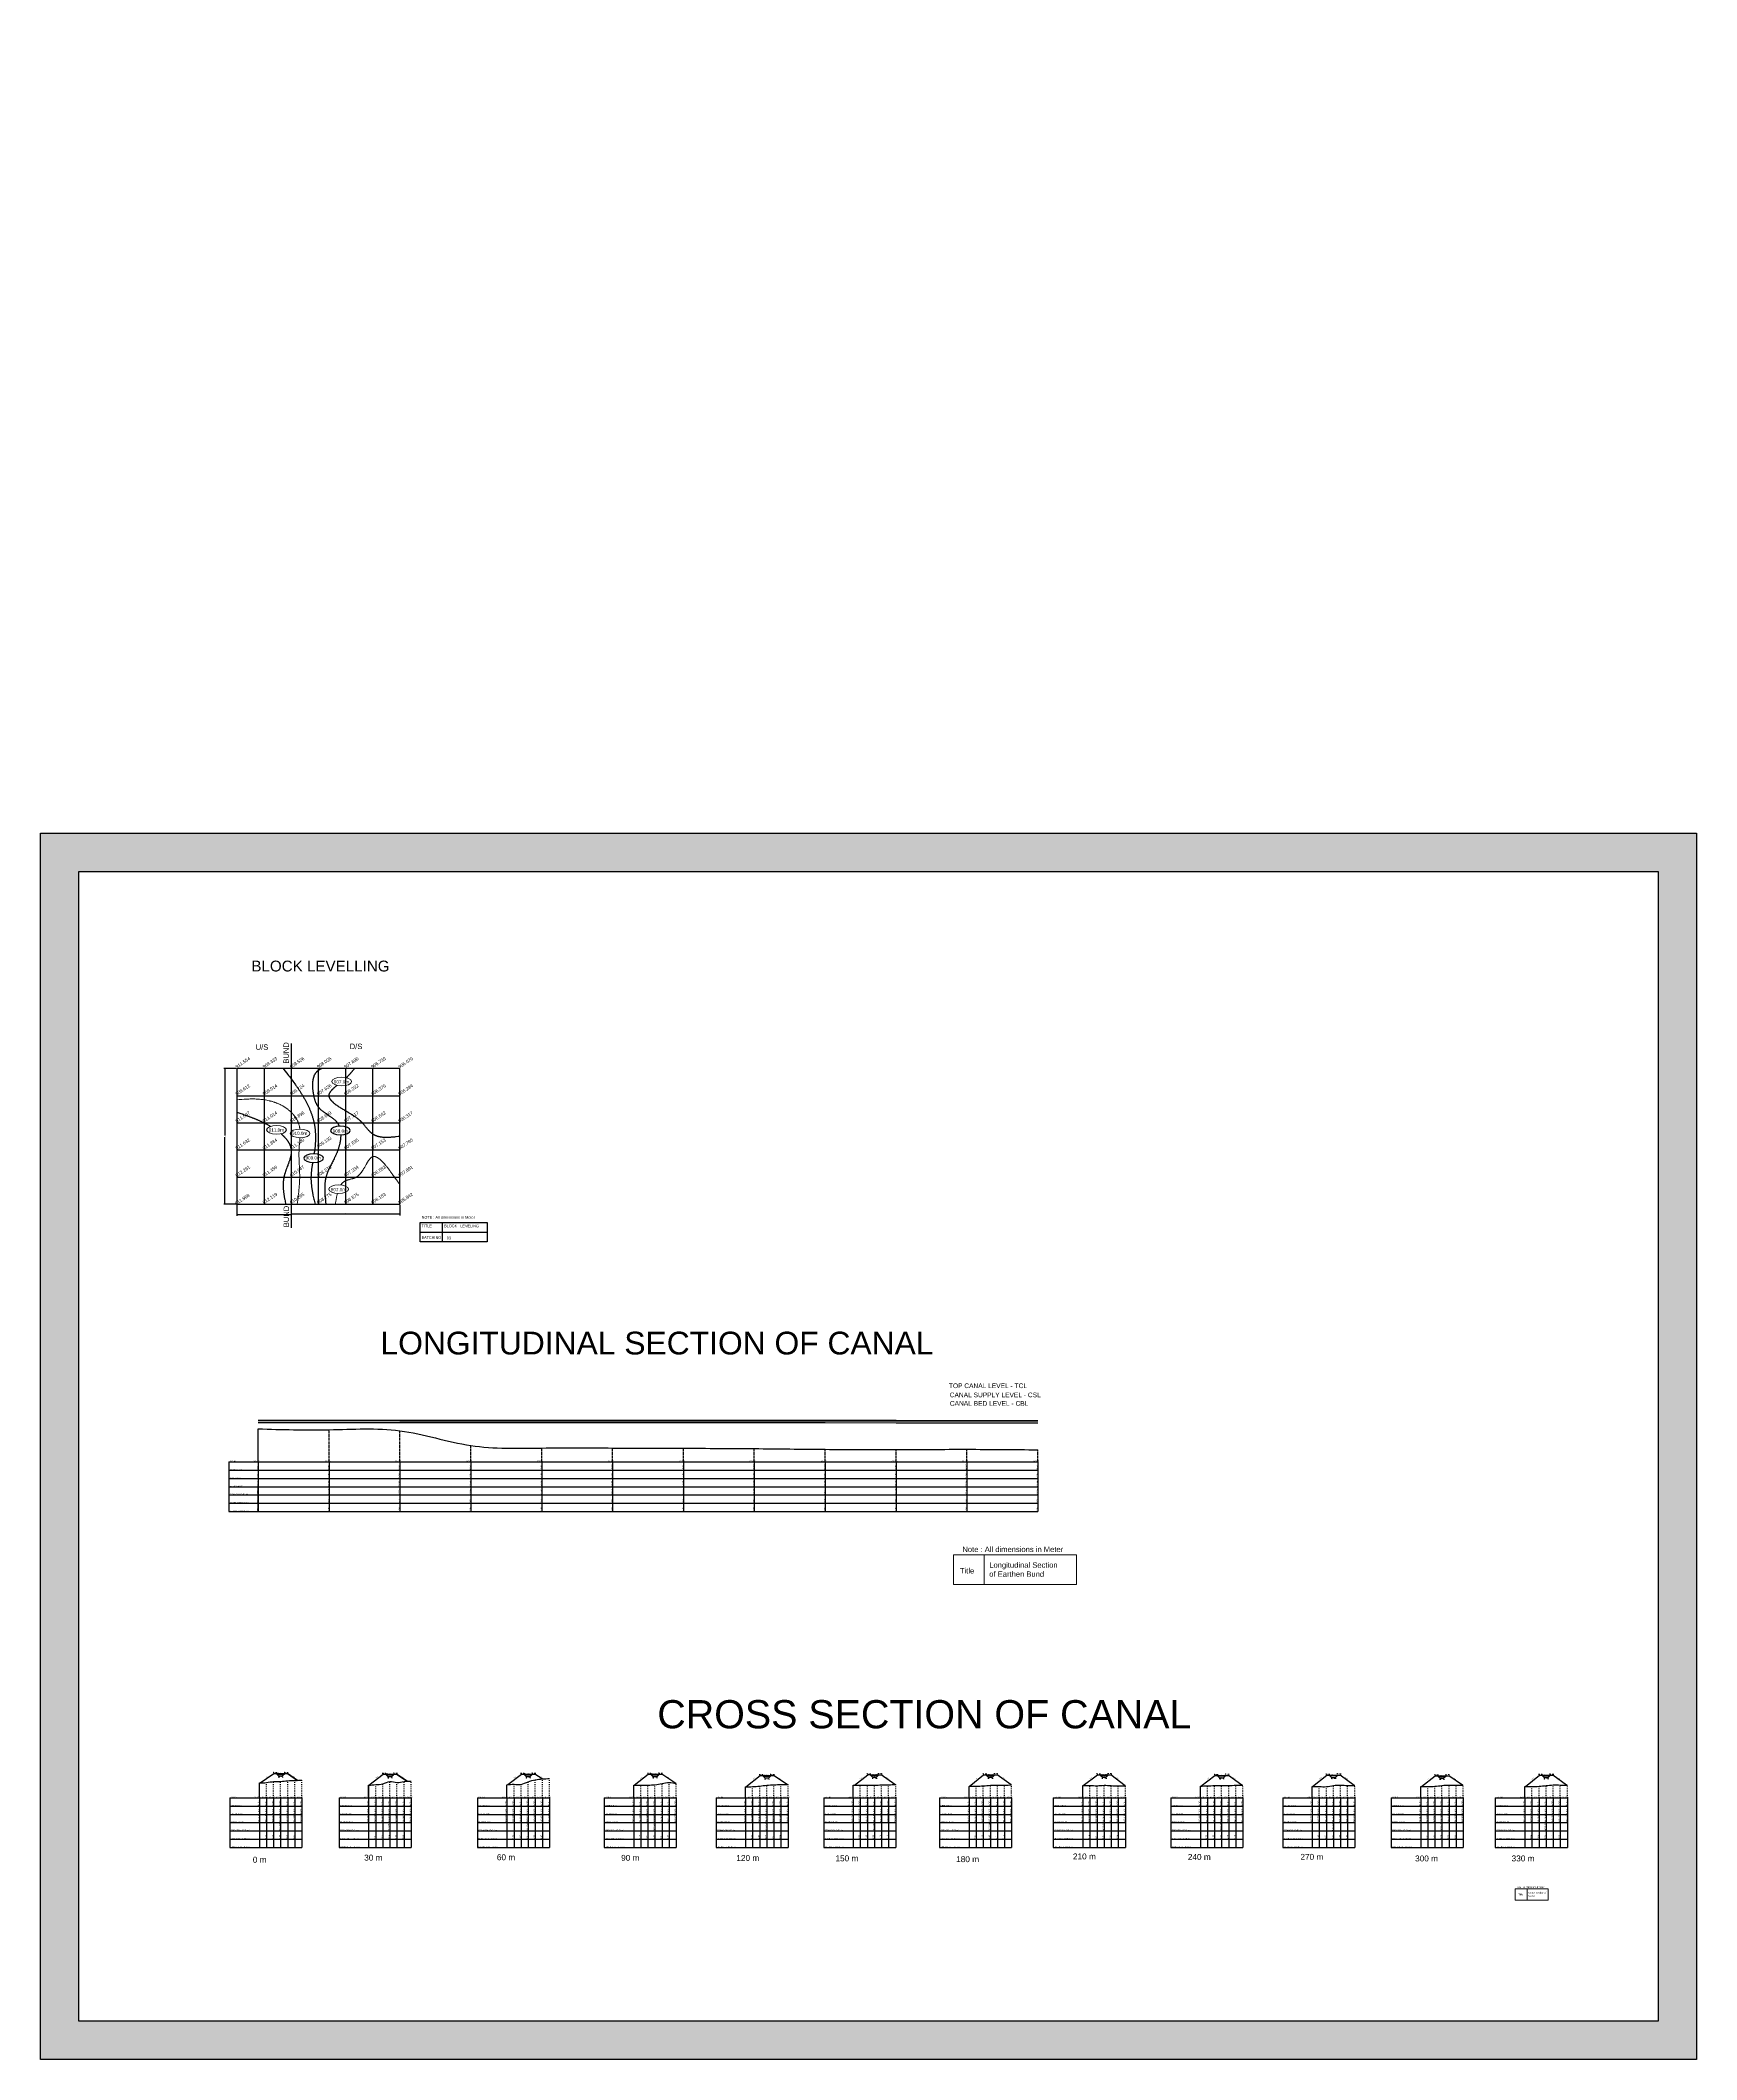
# Model space of a CAD drawing. Header units: millimetres. Extents: x 69 to 770, y 49 to 903.
import ezdxf

# ---------------------------------------------------------------- set-up
doc = ezdxf.new("R2010")
doc.units = ezdxf.units.MM
doc.linetypes.add('ACAD_ISO02W100', pattern=[15, 12, -3])
doc.linetypes.add('ACAD_ISO03W100', pattern=[30, 12, -18])
for name, color, linetype in [('Datum Level', 5, 'Continuous'), ('Existing RL', 84, 'Continuous'), ('Formation level', 1, 'Continuous'), ('General', 7, 'Continuous'), ('PDF_0', 7, 'Continuous'), ('PDF_Text', 7, 'Continuous')]:
    doc.layers.add(name, color=color, linetype=linetype)
doc.styles.add('Annotative', font='arial.ttf')
doc.styles.add('PDF Arial', font='arial.ttf')
doc.styles.get("Standard").update_dxf_attribs({"font": 'arial.ttf'})
doc.dimstyles.new('ISO-25', dxfattribs={"dimtxt": 0.5, "dimasz": 0.2, "dimexe": 1.25, "dimexo": 0.625, "dimgap": 0.6, "dimtad": 1, "dimtih": 1, "dimtoh": 1, "dimtxsty": 'Annotative', "dimcen": 0.2, "dimadec": 0, "dimazin": 0, "dimtfac": 1, "dimtix": 1, "dimtmove": 0, "dimatfit": 0, "dimfxl": 1, "dimtolj": 1, "dimarcsym": 0})
doc.dimstyles.get("Standard").update_dxf_attribs({"dimtxt": 0.18, "dimasz": 0.18, "dimexe": 0.18, "dimexo": 0.0625, "dimgap": 0.09, "dimtad": 0, "dimtih": 1, "dimtoh": 1, "dimdec": 4, "dimzin": 0, "dimdsep": 46, "dimtxsty": 'Standard', "dimcen": 0.09, "dimadec": 0, "dimazin": 0, "dimtfac": 1, "dimtdec": 4, "dimtofl": 0, "dimtmove": 0, "dimatfit": 3, "dimfxl": 1, "dimtolj": 1, "dimtzin": 0, "dimarcsym": 0})

# ---------------------------------------------------------------- blocks, each defined once
blk = doc.blocks.new('*D4')
at = {"layer": 'Defpoints', "color": 0, "transparency": 16777216}
for p in [(167.45, 170.18), (167.45, 170.01), (168.45, 170.03)]:
    blk.add_point(p, dxfattribs=at)
at = {"layer": 'General', "color": 0, "lineweight": -2, "transparency": 16777216}
for p, q in [((167.27, 170.18), (167.09, 170.18)), ((167.45, 170.07), (167.45, 170.36)), ((168.45, 170.09), (168.45, 170.36)), ((168.63, 170.18), (168.81, 170.18))]:
    blk.add_line(p, q, dxfattribs=at)
at = {"layer": 'General', "color": 0, "transparency": 16777216}
for points in [[(167.27, 170.21), (167.27, 170.15), (167.45, 170.18)], [(168.63, 170.21), (168.63, 170.15), (168.45, 170.18)]]:
    blk.add_solid(points, dxfattribs=at)
at = {"layer": 'General', "color": 0, "lineweight": 9, "transparency": 16777216, "insert": (167.95, 170.18), "char_height": 0.3, "attachment_point": 5}
blk.add_mtext('\\A1;1 m', dxfattribs=at)
blk = doc.blocks.new('*D9')
at = {"layer": 'Defpoints', "color": 0, "transparency": 16777216}
for p in [(172.15, 170.26), (172.15, 170.09), (173.15, 170.11)]:
    blk.add_point(p, dxfattribs=at)
at = {"layer": 'General', "color": 0, "lineweight": -2, "transparency": 16777216}
for p, q in [((171.97, 170.26), (171.79, 170.26)), ((172.15, 170.15), (172.15, 170.44)), ((173.15, 170.17), (173.15, 170.44)), ((173.33, 170.26), (173.51, 170.26))]:
    blk.add_line(p, q, dxfattribs=at)
at = {"layer": 'General', "color": 0, "transparency": 16777216}
for points in [[(171.97, 170.29), (171.97, 170.23), (172.15, 170.26)], [(173.33, 170.29), (173.33, 170.23), (173.15, 170.26)]]:
    blk.add_solid(points, dxfattribs=at)
at = {"layer": 'General', "color": 0, "lineweight": 9, "transparency": 16777216, "insert": (172.65, 170.26), "char_height": 0.25, "attachment_point": 5}
blk.add_mtext('\\A1;1 m', dxfattribs=at)
blk = doc.blocks.new('*D10')
at = {"layer": 'Defpoints', "color": 0, "transparency": 16777216}
for p in [(169.45, 168.5), (171.15, 168.5), (171.15, 168.34)]:
    blk.add_point(p, dxfattribs=at)
at = {"layer": 'General', "color": 0, "lineweight": -2, "transparency": 16777216}
for p, q in [((169.45, 168.44), (169.45, 168.16)), ((169.63, 168.34), (169.79, 168.34)), ((170.97, 168.34), (170.95, 168.34)), ((171.15, 168.44), (171.15, 168.16))]:
    blk.add_line(p, q, dxfattribs=at)
at = {"layer": 'General', "color": 0, "transparency": 16777216}
for points in [[(169.63, 168.37), (169.63, 168.31), (169.45, 168.34)], [(170.97, 168.37), (170.97, 168.31), (171.15, 168.34)]]:
    blk.add_solid(points, dxfattribs=at)
at = {"layer": 'General', "color": 0, "lineweight": 9, "transparency": 16777216, "insert": (170.37, 168.34), "char_height": 0.3, "attachment_point": 5}
blk.add_mtext('\\A1;1.7 m ', dxfattribs=at)
blk = doc.blocks.new('*D17')
at = {"layer": 'Defpoints', "color": 0, "transparency": 16777216}
for p in [(213.69, 169.89), (213.69, 169.72), (214.69, 169.73)]:
    blk.add_point(p, dxfattribs=at)
at = {"layer": 'General', "color": 0, "lineweight": -2, "transparency": 16777216}
for p, q in [((213.51, 169.89), (213.33, 169.89)), ((213.69, 169.78), (213.69, 170.07)), ((214.69, 169.8), (214.69, 170.07)), ((214.87, 169.89), (215.05, 169.89))]:
    blk.add_line(p, q, dxfattribs=at)
at = {"layer": 'General', "color": 0, "transparency": 16777216}
for points in [[(213.51, 169.92), (213.51, 169.86), (213.69, 169.89)], [(214.87, 169.92), (214.87, 169.86), (214.69, 169.89)]]:
    blk.add_solid(points, dxfattribs=at)
at = {"layer": 'General', "color": 0, "lineweight": 9, "transparency": 16777216, "insert": (214.19, 169.89), "char_height": 0.3, "attachment_point": 5}
blk.add_mtext('\\A1;1 m', dxfattribs=at)
blk = doc.blocks.new('*D19')
at = {"layer": 'Defpoints', "color": 0, "transparency": 16777216}
for p in [(218.39, 169.97), (218.39, 169.8), (219.39, 169.81)]:
    blk.add_point(p, dxfattribs=at)
at = {"layer": 'General', "color": 0, "lineweight": -2, "transparency": 16777216}
for p, q in [((218.21, 169.97), (218.03, 169.97)), ((218.39, 169.86), (218.39, 170.15)), ((219.39, 169.87), (219.39, 170.15)), ((219.57, 169.97), (219.75, 169.97))]:
    blk.add_line(p, q, dxfattribs=at)
at = {"layer": 'General', "color": 0, "transparency": 16777216}
for points in [[(218.21, 170), (218.21, 169.94), (218.39, 169.97)], [(219.57, 170), (219.57, 169.94), (219.39, 169.97)]]:
    blk.add_solid(points, dxfattribs=at)
at = {"layer": 'General', "color": 0, "lineweight": 9, "transparency": 16777216, "insert": (218.89, 169.97), "char_height": 0.25, "attachment_point": 5}
blk.add_mtext('\\A1;1 m', dxfattribs=at)
blk = doc.blocks.new('*D18')
at = {"layer": 'Defpoints', "color": 0, "transparency": 16777216}
for p in [(215.69, 168.21), (217.39, 168.21), (217.39, 168.04)]:
    blk.add_point(p, dxfattribs=at)
at = {"layer": 'General', "color": 0, "lineweight": -2, "transparency": 16777216}
for p, q in [((215.69, 168.14), (215.69, 167.86)), ((215.87, 168.04), (216.04, 168.04)), ((217.21, 168.04), (217.19, 168.04)), ((217.39, 168.14), (217.39, 167.86))]:
    blk.add_line(p, q, dxfattribs=at)
at = {"layer": 'General', "color": 0, "transparency": 16777216}
for points in [[(215.87, 168.07), (215.87, 168.01), (215.69, 168.04)], [(217.21, 168.07), (217.21, 168.01), (217.39, 168.04)]]:
    blk.add_solid(points, dxfattribs=at)
at = {"layer": 'General', "color": 0, "lineweight": 9, "transparency": 16777216, "insert": (216.61, 168.04), "char_height": 0.3, "attachment_point": 5}
blk.add_mtext('\\A1;1.7 m ', dxfattribs=at)
blk = doc.blocks.new('*D20')
at = {"layer": 'Defpoints', "color": 0, "transparency": 16777216}
for p in [(272.22, 169.89), (272.22, 169.72), (273.23, 169.73)]:
    blk.add_point(p, dxfattribs=at)
at = {"layer": 'General', "color": 0, "lineweight": -2, "transparency": 16777216}
for p, q in [((272.04, 169.89), (271.86, 169.89)), ((272.22, 169.78), (272.22, 170.07)), ((273.23, 169.8), (273.23, 170.07)), ((273.41, 169.89), (273.59, 169.89))]:
    blk.add_line(p, q, dxfattribs=at)
at = {"layer": 'General', "color": 0, "transparency": 16777216}
for points in [[(272.04, 169.92), (272.04, 169.86), (272.22, 169.89)], [(273.41, 169.92), (273.41, 169.86), (273.23, 169.89)]]:
    blk.add_solid(points, dxfattribs=at)
at = {"layer": 'General', "color": 0, "lineweight": 9, "transparency": 16777216, "insert": (272.72, 169.89), "char_height": 0.3, "attachment_point": 5}
blk.add_mtext('\\A1;1 m', dxfattribs=at)
blk = doc.blocks.new('*D21')
at = {"layer": 'Defpoints', "color": 0, "transparency": 16777216}
for p in [(276.93, 169.97), (276.93, 169.8), (277.93, 169.81)]:
    blk.add_point(p, dxfattribs=at)
at = {"layer": 'General', "color": 0, "lineweight": -2, "transparency": 16777216}
for p, q in [((276.75, 169.97), (276.57, 169.97)), ((276.93, 169.86), (276.93, 170.15)), ((277.93, 169.87), (277.93, 170.15)), ((278.11, 169.97), (278.29, 169.97))]:
    blk.add_line(p, q, dxfattribs=at)
at = {"layer": 'General', "color": 0, "transparency": 16777216}
for points in [[(276.75, 170), (276.75, 169.94), (276.93, 169.97)], [(278.11, 170), (278.11, 169.94), (277.93, 169.97)]]:
    blk.add_solid(points, dxfattribs=at)
at = {"layer": 'General', "color": 0, "lineweight": 9, "transparency": 16777216, "insert": (277.43, 169.97), "char_height": 0.25, "attachment_point": 5}
blk.add_mtext('\\A1;1 m', dxfattribs=at)
blk = doc.blocks.new('*D22')
at = {"layer": 'Defpoints', "color": 0, "transparency": 16777216}
for p in [(274.23, 168.21), (275.93, 168.21), (275.93, 168.04)]:
    blk.add_point(p, dxfattribs=at)
at = {"layer": 'General', "color": 0, "lineweight": -2, "transparency": 16777216}
for p, q in [((274.23, 168.14), (274.23, 167.86)), ((274.41, 168.04), (274.57, 168.04)), ((275.75, 168.04), (275.73, 168.04)), ((275.93, 168.14), (275.93, 167.86))]:
    blk.add_line(p, q, dxfattribs=at)
at = {"layer": 'General', "color": 0, "transparency": 16777216}
for points in [[(274.41, 168.07), (274.41, 168.01), (274.23, 168.04)], [(275.75, 168.07), (275.75, 168.01), (275.93, 168.04)]]:
    blk.add_solid(points, dxfattribs=at)
at = {"layer": 'General', "color": 0, "lineweight": 9, "transparency": 16777216, "insert": (275.15, 168.04), "char_height": 0.3, "attachment_point": 5}
blk.add_mtext('\\A1;1.7 m ', dxfattribs=at)
blk = doc.blocks.new('*D23')
at = {"layer": 'Defpoints', "color": 0, "transparency": 16777216}
for p in [(325.9, 169.89), (325.9, 169.72), (326.9, 169.73)]:
    blk.add_point(p, dxfattribs=at)
at = {"layer": 'General', "color": 0, "lineweight": -2, "transparency": 16777216}
for p, q in [((325.72, 169.89), (325.54, 169.89)), ((325.9, 169.78), (325.9, 170.07)), ((326.9, 169.8), (326.9, 170.07)), ((327.08, 169.89), (327.26, 169.89))]:
    blk.add_line(p, q, dxfattribs=at)
at = {"layer": 'General', "color": 0, "transparency": 16777216}
for points in [[(325.72, 169.92), (325.72, 169.86), (325.9, 169.89)], [(327.08, 169.92), (327.08, 169.86), (326.9, 169.89)]]:
    blk.add_solid(points, dxfattribs=at)
at = {"layer": 'General', "color": 0, "lineweight": 9, "transparency": 16777216, "insert": (326.4, 169.89), "char_height": 0.3, "attachment_point": 5}
blk.add_mtext('\\A1;1 m', dxfattribs=at)
blk = doc.blocks.new('*D24')
at = {"layer": 'Defpoints', "color": 0, "transparency": 16777216}
for p in [(330.6, 169.97), (330.6, 169.8), (331.6, 169.81)]:
    blk.add_point(p, dxfattribs=at)
at = {"layer": 'General', "color": 0, "lineweight": -2, "transparency": 16777216}
for p, q in [((330.42, 169.97), (330.24, 169.97)), ((330.6, 169.86), (330.6, 170.15)), ((331.6, 169.87), (331.6, 170.15)), ((331.78, 169.97), (331.96, 169.97))]:
    blk.add_line(p, q, dxfattribs=at)
at = {"layer": 'General', "color": 0, "transparency": 16777216}
for points in [[(330.42, 170), (330.42, 169.94), (330.6, 169.97)], [(331.78, 170), (331.78, 169.94), (331.6, 169.97)]]:
    blk.add_solid(points, dxfattribs=at)
at = {"layer": 'General', "color": 0, "lineweight": 9, "transparency": 16777216, "insert": (331.1, 169.97), "char_height": 0.25, "attachment_point": 5}
blk.add_mtext('\\A1;1 m', dxfattribs=at)
blk = doc.blocks.new('*D25')
at = {"layer": 'Defpoints', "color": 0, "transparency": 16777216}
for p in [(327.9, 168.21), (329.6, 168.21), (329.6, 168.04)]:
    blk.add_point(p, dxfattribs=at)
at = {"layer": 'General', "color": 0, "lineweight": -2, "transparency": 16777216}
for p, q in [((327.9, 168.14), (327.9, 167.86)), ((328.08, 168.04), (328.25, 168.04)), ((329.42, 168.04), (329.4, 168.04)), ((329.6, 168.14), (329.6, 167.86))]:
    blk.add_line(p, q, dxfattribs=at)
at = {"layer": 'General', "color": 0, "transparency": 16777216}
for points in [[(328.08, 168.07), (328.08, 168.01), (327.9, 168.04)], [(329.42, 168.07), (329.42, 168.01), (329.6, 168.04)]]:
    blk.add_solid(points, dxfattribs=at)
at = {"layer": 'General', "color": 0, "lineweight": 9, "transparency": 16777216, "insert": (328.83, 168.04), "char_height": 0.3, "attachment_point": 5}
blk.add_mtext('\\A1;1.7 m ', dxfattribs=at)
blk = doc.blocks.new('*D26')
at = {"layer": 'Defpoints', "color": 0, "transparency": 16777216}
for p in [(373.23, 169.32), (373.23, 169.15), (374.23, 169.16)]:
    blk.add_point(p, dxfattribs=at)
at = {"layer": 'General', "color": 0, "lineweight": -2, "transparency": 16777216}
for p, q in [((373.05, 169.32), (372.87, 169.32)), ((373.23, 169.21), (373.23, 169.5)), ((374.23, 169.22), (374.23, 169.5)), ((374.41, 169.32), (374.59, 169.32))]:
    blk.add_line(p, q, dxfattribs=at)
at = {"layer": 'General', "color": 0, "transparency": 16777216}
for points in [[(373.05, 169.35), (373.05, 169.29), (373.23, 169.32)], [(374.41, 169.35), (374.41, 169.29), (374.23, 169.32)]]:
    blk.add_solid(points, dxfattribs=at)
at = {"layer": 'General', "color": 0, "lineweight": 9, "transparency": 16777216, "insert": (373.73, 169.32), "char_height": 0.3, "attachment_point": 5}
blk.add_mtext('\\A1;1 m', dxfattribs=at)
blk = doc.blocks.new('*D27')
at = {"layer": 'Defpoints', "color": 0, "transparency": 16777216}
for p in [(377.93, 169.4), (377.93, 169.23), (378.94, 169.24)]:
    blk.add_point(p, dxfattribs=at)
at = {"layer": 'General', "color": 0, "lineweight": -2, "transparency": 16777216}
for p, q in [((377.75, 169.4), (377.57, 169.4)), ((377.93, 169.29), (377.93, 169.58)), ((378.94, 169.3), (378.94, 169.58)), ((379.12, 169.4), (379.3, 169.4))]:
    blk.add_line(p, q, dxfattribs=at)
at = {"layer": 'General', "color": 0, "transparency": 16777216}
for points in [[(377.75, 169.43), (377.75, 169.37), (377.93, 169.4)], [(379.12, 169.43), (379.12, 169.37), (378.94, 169.4)]]:
    blk.add_solid(points, dxfattribs=at)
at = {"layer": 'General', "color": 0, "lineweight": 9, "transparency": 16777216, "insert": (378.44, 169.4), "char_height": 0.25, "attachment_point": 5}
blk.add_mtext('\\A1;1 m', dxfattribs=at)
blk = doc.blocks.new('*D28')
at = {"layer": 'Defpoints', "color": 0, "transparency": 16777216}
for p in [(375.23, 167.64), (376.93, 167.64), (376.93, 167.47)]:
    blk.add_point(p, dxfattribs=at)
at = {"layer": 'General', "color": 0, "lineweight": -2, "transparency": 16777216}
for p, q in [((375.23, 167.57), (375.23, 167.29)), ((375.41, 167.47), (375.58, 167.47)), ((376.75, 167.47), (376.74, 167.47)), ((376.93, 167.57), (376.93, 167.29))]:
    blk.add_line(p, q, dxfattribs=at)
at = {"layer": 'General', "color": 0, "transparency": 16777216}
for points in [[(375.41, 167.5), (375.41, 167.44), (375.23, 167.47)], [(376.75, 167.5), (376.75, 167.44), (376.93, 167.47)]]:
    blk.add_solid(points, dxfattribs=at)
at = {"layer": 'General', "color": 0, "lineweight": 9, "transparency": 16777216, "insert": (376.16, 167.47), "char_height": 0.3, "attachment_point": 5}
blk.add_mtext('\\A1;1.7 m ', dxfattribs=at)
blk = doc.blocks.new('*D29')
at = {"layer": 'Defpoints', "color": 0, "transparency": 16777216}
for p in [(418.8, 169.64), (418.8, 169.47), (419.8, 169.48)]:
    blk.add_point(p, dxfattribs=at)
at = {"layer": 'General', "color": 0, "lineweight": -2, "transparency": 16777216}
for p, q in [((418.62, 169.64), (418.44, 169.64)), ((418.8, 169.53), (418.8, 169.82)), ((419.8, 169.55), (419.8, 169.82)), ((419.98, 169.64), (420.16, 169.64))]:
    blk.add_line(p, q, dxfattribs=at)
at = {"layer": 'General', "color": 0, "transparency": 16777216}
for points in [[(418.62, 169.67), (418.62, 169.61), (418.8, 169.64)], [(419.98, 169.67), (419.98, 169.61), (419.8, 169.64)]]:
    blk.add_solid(points, dxfattribs=at)
at = {"layer": 'General', "color": 0, "lineweight": 9, "transparency": 16777216, "insert": (419.3, 169.64), "char_height": 0.3, "attachment_point": 5}
blk.add_mtext('\\A1;1 m', dxfattribs=at)
blk = doc.blocks.new('*D30')
at = {"layer": 'Defpoints', "color": 0, "transparency": 16777216}
for p in [(423.5, 169.72), (423.5, 169.55), (424.5, 169.56)]:
    blk.add_point(p, dxfattribs=at)
at = {"layer": 'General', "color": 0, "lineweight": -2, "transparency": 16777216}
for p, q in [((423.32, 169.72), (423.14, 169.72)), ((423.5, 169.61), (423.5, 169.9)), ((424.5, 169.62), (424.5, 169.9)), ((424.68, 169.72), (424.86, 169.72))]:
    blk.add_line(p, q, dxfattribs=at)
at = {"layer": 'General', "color": 0, "transparency": 16777216}
for points in [[(423.32, 169.75), (423.32, 169.69), (423.5, 169.72)], [(424.68, 169.75), (424.68, 169.69), (424.5, 169.72)]]:
    blk.add_solid(points, dxfattribs=at)
at = {"layer": 'General', "color": 0, "lineweight": 9, "transparency": 16777216, "insert": (424, 169.72), "char_height": 0.25, "attachment_point": 5}
blk.add_mtext('\\A1;1 m', dxfattribs=at)
blk = doc.blocks.new('*D31')
at = {"layer": 'Defpoints', "color": 0, "transparency": 16777216}
for p in [(420.8, 167.96), (422.5, 167.96), (422.5, 167.79)]:
    blk.add_point(p, dxfattribs=at)
at = {"layer": 'General', "color": 0, "lineweight": -2, "transparency": 16777216}
for p, q in [((420.8, 167.89), (420.8, 167.61)), ((420.98, 167.79), (421.15, 167.79)), ((422.32, 167.79), (422.3, 167.79)), ((422.5, 167.89), (422.5, 167.61))]:
    blk.add_line(p, q, dxfattribs=at)
at = {"layer": 'General', "color": 0, "transparency": 16777216}
for points in [[(420.98, 167.82), (420.98, 167.76), (420.8, 167.79)], [(422.32, 167.82), (422.32, 167.76), (422.5, 167.79)]]:
    blk.add_solid(points, dxfattribs=at)
at = {"layer": 'General', "color": 0, "lineweight": 9, "transparency": 16777216, "insert": (421.73, 167.79), "char_height": 0.3, "attachment_point": 5}
blk.add_mtext('\\A1;1.7 m ', dxfattribs=at)
blk = doc.blocks.new('*D32')
at = {"layer": 'Defpoints', "color": 0, "transparency": 16777216}
for p in [(467.85, 169.64), (467.85, 169.47), (468.85, 169.48)]:
    blk.add_point(p, dxfattribs=at)
at = {"layer": 'General', "color": 0, "lineweight": -2, "transparency": 16777216}
for p, q in [((467.67, 169.64), (467.49, 169.64)), ((467.85, 169.53), (467.85, 169.82)), ((468.85, 169.55), (468.85, 169.82)), ((469.03, 169.64), (469.21, 169.64))]:
    blk.add_line(p, q, dxfattribs=at)
at = {"layer": 'General', "color": 0, "transparency": 16777216}
for points in [[(467.67, 169.67), (467.67, 169.61), (467.85, 169.64)], [(469.03, 169.67), (469.03, 169.61), (468.85, 169.64)]]:
    blk.add_solid(points, dxfattribs=at)
at = {"layer": 'General', "color": 0, "lineweight": 9, "transparency": 16777216, "insert": (468.35, 169.64), "char_height": 0.3, "attachment_point": 5}
blk.add_mtext('\\A1;1 m', dxfattribs=at)
blk = doc.blocks.new('*D33')
at = {"layer": 'Defpoints', "color": 0, "transparency": 16777216}
for p in [(472.55, 169.72), (472.55, 169.55), (473.55, 169.56)]:
    blk.add_point(p, dxfattribs=at)
at = {"layer": 'General', "color": 0, "lineweight": -2, "transparency": 16777216}
for p, q in [((472.37, 169.72), (472.19, 169.72)), ((472.55, 169.61), (472.55, 169.9)), ((473.55, 169.62), (473.55, 169.9)), ((473.73, 169.72), (473.91, 169.72))]:
    blk.add_line(p, q, dxfattribs=at)
at = {"layer": 'General', "color": 0, "transparency": 16777216}
for points in [[(472.37, 169.75), (472.37, 169.69), (472.55, 169.72)], [(473.73, 169.75), (473.73, 169.69), (473.55, 169.72)]]:
    blk.add_solid(points, dxfattribs=at)
at = {"layer": 'General', "color": 0, "lineweight": 9, "transparency": 16777216, "insert": (473.05, 169.72), "char_height": 0.25, "attachment_point": 5}
blk.add_mtext('\\A1;1 m', dxfattribs=at)
blk = doc.blocks.new('*D34')
at = {"layer": 'Defpoints', "color": 0, "transparency": 16777216}
for p in [(469.85, 167.96), (471.55, 167.96), (471.55, 167.79)]:
    blk.add_point(p, dxfattribs=at)
at = {"layer": 'General', "color": 0, "lineweight": -2, "transparency": 16777216}
for p, q in [((469.85, 167.89), (469.85, 167.61)), ((470.03, 167.79), (470.2, 167.79)), ((471.37, 167.79), (471.35, 167.79)), ((471.55, 167.89), (471.55, 167.61))]:
    blk.add_line(p, q, dxfattribs=at)
at = {"layer": 'General', "color": 0, "transparency": 16777216}
for points in [[(470.03, 167.82), (470.03, 167.76), (469.85, 167.79)], [(471.37, 167.82), (471.37, 167.76), (471.55, 167.79)]]:
    blk.add_solid(points, dxfattribs=at)
at = {"layer": 'General', "color": 0, "lineweight": 9, "transparency": 16777216, "insert": (470.77, 167.79), "char_height": 0.3, "attachment_point": 5}
blk.add_mtext('\\A1;1.7 m ', dxfattribs=at)
blk = doc.blocks.new('*D35')
at = {"layer": 'Defpoints', "color": 0, "transparency": 16777216}
for p in [(516.01, 169.64), (516.01, 169.47), (517.01, 169.48)]:
    blk.add_point(p, dxfattribs=at)
at = {"layer": 'General', "color": 0, "lineweight": -2, "transparency": 16777216}
for p, q in [((515.83, 169.64), (515.65, 169.64)), ((516.01, 169.53), (516.01, 169.82)), ((517.01, 169.55), (517.01, 169.82)), ((517.19, 169.64), (517.37, 169.64))]:
    blk.add_line(p, q, dxfattribs=at)
at = {"layer": 'General', "color": 0, "transparency": 16777216}
for points in [[(515.83, 169.67), (515.83, 169.61), (516.01, 169.64)], [(517.19, 169.67), (517.19, 169.61), (517.01, 169.64)]]:
    blk.add_solid(points, dxfattribs=at)
at = {"layer": 'General', "color": 0, "lineweight": 9, "transparency": 16777216, "insert": (516.51, 169.64), "char_height": 0.3, "attachment_point": 5}
blk.add_mtext('\\A1;1 m', dxfattribs=at)
blk = doc.blocks.new('*D36')
at = {"layer": 'Defpoints', "color": 0, "transparency": 16777216}
for p in [(520.71, 169.72), (520.71, 169.55), (521.71, 169.56)]:
    blk.add_point(p, dxfattribs=at)
at = {"layer": 'General', "color": 0, "lineweight": -2, "transparency": 16777216}
for p, q in [((520.53, 169.72), (520.35, 169.72)), ((520.71, 169.61), (520.71, 169.9)), ((521.71, 169.62), (521.71, 169.9)), ((521.89, 169.72), (522.07, 169.72))]:
    blk.add_line(p, q, dxfattribs=at)
at = {"layer": 'General', "color": 0, "transparency": 16777216}
for points in [[(520.53, 169.75), (520.53, 169.69), (520.71, 169.72)], [(521.89, 169.75), (521.89, 169.69), (521.71, 169.72)]]:
    blk.add_solid(points, dxfattribs=at)
at = {"layer": 'General', "color": 0, "lineweight": 9, "transparency": 16777216, "insert": (521.21, 169.72), "char_height": 0.25, "attachment_point": 5}
blk.add_mtext('\\A1;1 m', dxfattribs=at)
blk = doc.blocks.new('*D37')
at = {"layer": 'Defpoints', "color": 0, "transparency": 16777216}
for p in [(518.01, 167.96), (519.71, 167.96), (519.71, 167.79)]:
    blk.add_point(p, dxfattribs=at)
at = {"layer": 'General', "color": 0, "lineweight": -2, "transparency": 16777216}
for p, q in [((518.01, 167.89), (518.01, 167.61)), ((518.19, 167.79), (518.35, 167.79)), ((519.53, 167.79), (519.51, 167.79)), ((519.71, 167.89), (519.71, 167.61))]:
    blk.add_line(p, q, dxfattribs=at)
at = {"layer": 'General', "color": 0, "transparency": 16777216}
for points in [[(518.19, 167.82), (518.19, 167.76), (518.01, 167.79)], [(519.53, 167.82), (519.53, 167.76), (519.71, 167.79)]]:
    blk.add_solid(points, dxfattribs=at)
at = {"layer": 'General', "color": 0, "lineweight": 9, "transparency": 16777216, "insert": (518.93, 167.79), "char_height": 0.3, "attachment_point": 5}
blk.add_mtext('\\A1;1.7 m ', dxfattribs=at)
blk = doc.blocks.new('*D38')
at = {"layer": 'Defpoints', "color": 0, "transparency": 16777216}
for p in [(565.75, 169.4), (565.75, 169.23), (566.75, 169.25)]:
    blk.add_point(p, dxfattribs=at)
at = {"layer": 'General', "color": 0, "lineweight": -2, "transparency": 16777216}
for p, q in [((565.57, 169.4), (565.39, 169.4)), ((565.75, 169.29), (565.75, 169.58)), ((566.75, 169.31), (566.75, 169.58)), ((566.93, 169.4), (567.11, 169.4))]:
    blk.add_line(p, q, dxfattribs=at)
at = {"layer": 'General', "color": 0, "transparency": 16777216}
for points in [[(565.57, 169.43), (565.57, 169.37), (565.75, 169.4)], [(566.93, 169.43), (566.93, 169.37), (566.75, 169.4)]]:
    blk.add_solid(points, dxfattribs=at)
at = {"layer": 'General', "color": 0, "lineweight": 9, "transparency": 16777216, "insert": (566.25, 169.4), "char_height": 0.3, "attachment_point": 5}
blk.add_mtext('\\A1;1 m', dxfattribs=at)
blk = doc.blocks.new('*D39')
at = {"layer": 'Defpoints', "color": 0, "transparency": 16777216}
for p in [(570.45, 169.48), (570.45, 169.31), (571.45, 169.32)]:
    blk.add_point(p, dxfattribs=at)
at = {"layer": 'General', "color": 0, "lineweight": -2, "transparency": 16777216}
for p, q in [((570.27, 169.48), (570.09, 169.48)), ((570.45, 169.37), (570.45, 169.66)), ((571.45, 169.39), (571.45, 169.66)), ((571.63, 169.48), (571.81, 169.48))]:
    blk.add_line(p, q, dxfattribs=at)
at = {"layer": 'General', "color": 0, "transparency": 16777216}
for points in [[(570.27, 169.51), (570.27, 169.45), (570.45, 169.48)], [(571.63, 169.51), (571.63, 169.45), (571.45, 169.48)]]:
    blk.add_solid(points, dxfattribs=at)
at = {"layer": 'General', "color": 0, "lineweight": 9, "transparency": 16777216, "insert": (570.95, 169.48), "char_height": 0.25, "attachment_point": 5}
blk.add_mtext('\\A1;1 m', dxfattribs=at)
blk = doc.blocks.new('*D40')
at = {"layer": 'Defpoints', "color": 0, "transparency": 16777216}
for p in [(567.75, 167.72), (569.45, 167.72), (569.45, 167.55)]:
    blk.add_point(p, dxfattribs=at)
at = {"layer": 'General', "color": 0, "lineweight": -2, "transparency": 16777216}
for p, q in [((567.75, 167.66), (567.75, 167.37)), ((567.93, 167.55), (568.09, 167.55)), ((569.27, 167.55), (569.25, 167.55)), ((569.45, 167.66), (569.45, 167.37))]:
    blk.add_line(p, q, dxfattribs=at)
at = {"layer": 'General', "color": 0, "transparency": 16777216}
for points in [[(567.93, 167.58), (567.93, 167.52), (567.75, 167.55)], [(569.27, 167.58), (569.27, 167.52), (569.45, 167.55)]]:
    blk.add_solid(points, dxfattribs=at)
at = {"layer": 'General', "color": 0, "lineweight": 9, "transparency": 16777216, "insert": (568.67, 167.55), "char_height": 0.3, "attachment_point": 5}
blk.add_mtext('\\A1;1.7 m ', dxfattribs=at)
blk = doc.blocks.new('*D41')
at = {"layer": 'Defpoints', "color": 0, "transparency": 16777216}
for p in [(613.1, 169.54), (613.1, 169.37), (614.1, 169.39)]:
    blk.add_point(p, dxfattribs=at)
at = {"layer": 'General', "color": 0, "lineweight": -2, "transparency": 16777216}
for p, q in [((612.92, 169.54), (612.74, 169.54)), ((613.1, 169.43), (613.1, 169.72)), ((614.1, 169.45), (614.1, 169.72)), ((614.28, 169.54), (614.46, 169.54))]:
    blk.add_line(p, q, dxfattribs=at)
at = {"layer": 'General', "color": 0, "transparency": 16777216}
for points in [[(612.92, 169.57), (612.92, 169.51), (613.1, 169.54)], [(614.28, 169.57), (614.28, 169.51), (614.1, 169.54)]]:
    blk.add_solid(points, dxfattribs=at)
at = {"layer": 'General', "color": 0, "lineweight": 9, "transparency": 16777216, "insert": (613.6, 169.54), "char_height": 0.3, "attachment_point": 5}
blk.add_mtext('\\A1;1 m', dxfattribs=at)
blk = doc.blocks.new('*D42')
at = {"layer": 'Defpoints', "color": 0, "transparency": 16777216}
for p in [(617.8, 169.62), (617.8, 169.45), (618.81, 169.46)]:
    blk.add_point(p, dxfattribs=at)
at = {"layer": 'General', "color": 0, "lineweight": -2, "transparency": 16777216}
for p, q in [((617.62, 169.62), (617.44, 169.62)), ((617.8, 169.51), (617.8, 169.8)), ((618.81, 169.53), (618.81, 169.8)), ((618.99, 169.62), (619.17, 169.62))]:
    blk.add_line(p, q, dxfattribs=at)
at = {"layer": 'General', "color": 0, "transparency": 16777216}
for points in [[(617.62, 169.65), (617.62, 169.59), (617.8, 169.62)], [(618.99, 169.65), (618.99, 169.59), (618.81, 169.62)]]:
    blk.add_solid(points, dxfattribs=at)
at = {"layer": 'General', "color": 0, "lineweight": 9, "transparency": 16777216, "insert": (618.3, 169.62), "char_height": 0.25, "attachment_point": 5}
blk.add_mtext('\\A1;1 m', dxfattribs=at)
blk = doc.blocks.new('*D43')
at = {"layer": 'Defpoints', "color": 0, "transparency": 16777216}
for p in [(615.1, 167.86), (616.8, 167.86), (616.8, 167.69)]:
    blk.add_point(p, dxfattribs=at)
at = {"layer": 'General', "color": 0, "lineweight": -2, "transparency": 16777216}
for p, q in [((615.1, 167.8), (615.1, 167.51)), ((615.28, 167.69), (615.45, 167.69)), ((616.62, 167.69), (616.61, 167.69)), ((616.8, 167.8), (616.8, 167.51))]:
    blk.add_line(p, q, dxfattribs=at)
at = {"layer": 'General', "color": 0, "transparency": 16777216}
for points in [[(615.28, 167.72), (615.28, 167.66), (615.1, 167.69)], [(616.62, 167.72), (616.62, 167.66), (616.8, 167.69)]]:
    blk.add_solid(points, dxfattribs=at)
at = {"layer": 'General', "color": 0, "lineweight": 9, "transparency": 16777216, "insert": (616.03, 167.69), "char_height": 0.3, "attachment_point": 5}
blk.add_mtext('\\A1;1.7 m ', dxfattribs=at)
blk = doc.blocks.new('*D44')
at = {"layer": 'Defpoints', "color": 0, "transparency": 16777216}
for p in [(659.02, 169.21), (659.02, 169.04), (660.02, 169.05)]:
    blk.add_point(p, dxfattribs=at)
at = {"layer": 'General', "color": 0, "lineweight": -2, "transparency": 16777216}
for p, q in [((658.84, 169.21), (658.66, 169.21)), ((659.02, 169.1), (659.02, 169.39)), ((660.02, 169.11), (660.02, 169.39)), ((660.2, 169.21), (660.38, 169.21))]:
    blk.add_line(p, q, dxfattribs=at)
at = {"layer": 'General', "color": 0, "transparency": 16777216}
for points in [[(658.84, 169.24), (658.84, 169.18), (659.02, 169.21)], [(660.2, 169.24), (660.2, 169.18), (660.02, 169.21)]]:
    blk.add_solid(points, dxfattribs=at)
at = {"layer": 'General', "color": 0, "lineweight": 9, "transparency": 16777216, "insert": (659.52, 169.21), "char_height": 0.3, "attachment_point": 5}
blk.add_mtext('\\A1;1 m', dxfattribs=at)
blk = doc.blocks.new('*D45')
at = {"layer": 'Defpoints', "color": 0, "transparency": 16777216}
for p in [(663.72, 169.29), (663.72, 169.11), (664.72, 169.13)]:
    blk.add_point(p, dxfattribs=at)
at = {"layer": 'General', "color": 0, "lineweight": -2, "transparency": 16777216}
for p, q in [((663.54, 169.29), (663.36, 169.29)), ((663.72, 169.18), (663.72, 169.47)), ((664.72, 169.19), (664.72, 169.47)), ((664.9, 169.29), (665.08, 169.29))]:
    blk.add_line(p, q, dxfattribs=at)
at = {"layer": 'General', "color": 0, "transparency": 16777216}
for points in [[(663.54, 169.32), (663.54, 169.26), (663.72, 169.29)], [(664.9, 169.32), (664.9, 169.26), (664.72, 169.29)]]:
    blk.add_solid(points, dxfattribs=at)
at = {"layer": 'General', "color": 0, "lineweight": 9, "transparency": 16777216, "insert": (664.22, 169.29), "char_height": 0.25, "attachment_point": 5}
blk.add_mtext('\\A1;1 m', dxfattribs=at)
blk = doc.blocks.new('*D46')
at = {"layer": 'Defpoints', "color": 0, "transparency": 16777216}
for p in [(661.02, 167.52), (662.72, 167.52), (662.72, 167.36)]:
    blk.add_point(p, dxfattribs=at)
at = {"layer": 'General', "color": 0, "lineweight": -2, "transparency": 16777216}
for p, q in [((661.02, 167.46), (661.02, 167.18)), ((661.2, 167.36), (661.37, 167.36)), ((662.54, 167.36), (662.52, 167.36)), ((662.72, 167.46), (662.72, 167.18))]:
    blk.add_line(p, q, dxfattribs=at)
at = {"layer": 'General', "color": 0, "transparency": 16777216}
for points in [[(661.2, 167.39), (661.2, 167.33), (661.02, 167.36)], [(662.54, 167.39), (662.54, 167.33), (662.72, 167.36)]]:
    blk.add_solid(points, dxfattribs=at)
at = {"layer": 'General', "color": 0, "lineweight": 9, "transparency": 16777216, "insert": (661.95, 167.36), "char_height": 0.3, "attachment_point": 5}
blk.add_mtext('\\A1;1.7 m ', dxfattribs=at)
blk = doc.blocks.new('*D47')
at = {"layer": 'Defpoints', "color": 0, "transparency": 16777216}
for p in [(703.11, 169.44), (703.11, 169.27), (704.11, 169.28)]:
    blk.add_point(p, dxfattribs=at)
at = {"layer": 'General', "color": 0, "lineweight": -2, "transparency": 16777216}
for p, q in [((702.93, 169.44), (702.75, 169.44)), ((703.11, 169.33), (703.11, 169.62)), ((704.11, 169.35), (704.11, 169.62)), ((704.29, 169.44), (704.47, 169.44))]:
    blk.add_line(p, q, dxfattribs=at)
at = {"layer": 'General', "color": 0, "transparency": 16777216}
for points in [[(702.93, 169.47), (702.93, 169.41), (703.11, 169.44)], [(704.29, 169.47), (704.29, 169.41), (704.11, 169.44)]]:
    blk.add_solid(points, dxfattribs=at)
at = {"layer": 'General', "color": 0, "lineweight": 9, "transparency": 16777216, "insert": (703.61, 169.44), "char_height": 0.3, "attachment_point": 5}
blk.add_mtext('\\A1;1 m', dxfattribs=at)
blk = doc.blocks.new('*D48')
at = {"layer": 'Defpoints', "color": 0, "transparency": 16777216}
for p in [(707.81, 169.52), (707.81, 169.35), (708.81, 169.36)]:
    blk.add_point(p, dxfattribs=at)
at = {"layer": 'General', "color": 0, "lineweight": -2, "transparency": 16777216}
for p, q in [((707.63, 169.52), (707.45, 169.52)), ((707.81, 169.41), (707.81, 169.7)), ((708.81, 169.42), (708.81, 169.7)), ((708.99, 169.52), (709.17, 169.52))]:
    blk.add_line(p, q, dxfattribs=at)
at = {"layer": 'General', "color": 0, "transparency": 16777216}
for points in [[(707.63, 169.55), (707.63, 169.49), (707.81, 169.52)], [(708.99, 169.55), (708.99, 169.49), (708.81, 169.52)]]:
    blk.add_solid(points, dxfattribs=at)
at = {"layer": 'General', "color": 0, "lineweight": 9, "transparency": 16777216, "insert": (708.31, 169.52), "char_height": 0.25, "attachment_point": 5}
blk.add_mtext('\\A1;1 m', dxfattribs=at)
blk = doc.blocks.new('*D49')
at = {"layer": 'Defpoints', "color": 0, "transparency": 16777216}
for p in [(705.11, 167.76), (706.81, 167.76), (706.81, 167.59)]:
    blk.add_point(p, dxfattribs=at)
at = {"layer": 'General', "color": 0, "lineweight": -2, "transparency": 16777216}
for p, q in [((705.11, 167.69), (705.11, 167.41)), ((705.29, 167.59), (705.46, 167.59)), ((706.63, 167.59), (706.61, 167.59)), ((706.81, 167.69), (706.81, 167.41))]:
    blk.add_line(p, q, dxfattribs=at)
at = {"layer": 'General', "color": 0, "transparency": 16777216}
for points in [[(705.29, 167.62), (705.29, 167.56), (705.11, 167.59)], [(706.63, 167.62), (706.63, 167.56), (706.81, 167.59)]]:
    blk.add_solid(points, dxfattribs=at)
at = {"layer": 'General', "color": 0, "lineweight": 9, "transparency": 16777216, "insert": (706.03, 167.59), "char_height": 0.3, "attachment_point": 5}
blk.add_mtext('\\A1;1.7 m ', dxfattribs=at)
blk = doc.blocks.new('TY')
at = {"layer": 'Existing RL'}
blk.add_spline([(509.66, 1034.14), (539.66, 1034.07), (569.66, 1033.98), (599.66, 1032.73), (629.66, 1032.52), (659.66, 1032.52), (689.66, 1032.5), (719.66, 1032.47), (749.66, 1032.41), (779.66, 1032.39), (809.66, 1032.41), (839.66, 1032.37)], degree=3, dxfattribs=at)
blk = doc.blocks.new('LS')
at = {"layer": 'Datum Level'}
blk.add_lwpolyline([(497.16, 1027.17), (539.66, 1027.17), (569.66, 1027.17), (599.66, 1027.17), (629.66, 1027.17), (659.66, 1027.17), (689.66, 1027.17), (719.66, 1027.17), (749.66, 1027.17), (779.66, 1027.17), (809.66, 1027.17), (839.66, 1027.17)], dxfattribs=at)
at = {"layer": 'Formation level', "color": 8}
blk.add_lwpolyline([(509.66, 1044.9), (539.66, 1044.89), (569.66, 1044.87), (599.66, 1044.86), (629.66, 1044.84), (659.66, 1044.83), (689.66, 1044.81), (719.66, 1044.8), (749.66, 1044.78), (779.66, 1044.77), (809.66, 1044.75), (839.66, 1044.74)], dxfattribs=at)
at = {"layer": 'Formation level', "color": 4}
blk.add_lwpolyline([(509.66, 1044.65), (539.66, 1044.64), (569.66, 1044.62), (599.66, 1044.61), (629.66, 1044.59), (659.66, 1044.58), (689.66, 1044.56), (719.66, 1044.55), (749.66, 1044.53), (779.66, 1044.52), (809.66, 1044.5), (839.66, 1044.49)], dxfattribs=at)
at = {"layer": 'Formation level'}
blk.add_lwpolyline([(509.66, 1043.9), (539.66, 1043.89), (569.66, 1043.87), (599.66, 1043.86), (629.66, 1043.84), (659.66, 1043.83), (689.66, 1043.81), (719.66, 1043.8), (749.66, 1043.78), (779.66, 1043.77), (809.66, 1043.75), (839.66, 1043.74)], dxfattribs=at)
at = {"layer": 'General', "linetype": 'ACAD_ISO03W100', "ltscale": 0.9}
blk.add_line((509.66, 1006.17), (509.66, 1041.17), dxfattribs=at)
at = {"layer": 'General'}
for p, q in [((509.66, 1027.17), (509.66, 1034.14)), ((509.66, 1027.17), (509.66, 1034.14)), ((497.16, 1027.17), (497.16, 1006.17)), ((509.66, 1027.17), (509.66, 1006.17)), ((539.66, 1027.17), (539.66, 1006.17)), ((569.66, 1027.17), (569.66, 1006.17)), ((599.66, 1027.17), (599.66, 1006.17)), ((629.66, 1027.17), (629.66, 1006.17)), ((659.66, 1027.17), (659.66, 1006.17)), ((689.66, 1027.17), (689.66, 1006.17)), ((719.66, 1027.17), (719.66, 1006.17)), ((749.66, 1027.17), (749.66, 1006.17)), ((779.66, 1027.17), (779.66, 1006.17)), ((809.66, 1027.17), (809.66, 1006.17)), ((839.66, 1027.17), (839.66, 1006.17)), ((497.16, 1023.67), (839.66, 1023.67)), ((497.16, 1020.17), (839.66, 1020.17)), ((497.16, 1016.67), (839.66, 1016.67)), ((497.16, 1016.67), (839.66, 1016.67)), ((497.16, 1013.17), (839.66, 1013.17)), ((497.16, 1009.67), (839.66, 1009.67)), ((497.16, 1006.17), (497.16, 1006.17)), ((497.16, 1006.17), (839.66, 1006.17))]:
    blk.add_line(p, q, dxfattribs=at)
at = {"layer": 'General', "linetype": 'ACAD_ISO02W100', "ltscale": 0.1}
for p, q in [((539.66, 1027.17), (539.66, 1040.82)), ((569.66, 1027.17), (569.66, 1040.36)), ((599.66, 1027.17), (599.66, 1034.12)), ((629.66, 1027.17), (629.66, 1033.07)), ((659.66, 1027.17), (659.66, 1033.07)), ((689.66, 1027.17), (689.66, 1032.94)), ((719.66, 1027.17), (719.66, 1032.82)), ((749.66, 1027.17), (749.66, 1032.48)), ((779.66, 1027.17), (779.66, 1032.42)), ((809.66, 1027.17), (809.66, 1032.48)), ((839.66, 1027.17), (839.66, 1032.32))]:
    blk.add_line(p, q, dxfattribs=at)
at = {"layer": 'General', "linetype": 'ACAD_ISO03W100', "yscale": 5}
blk.add_blockref('TY', (0, -4129.55), dxfattribs=at)
at = {"layer": 'General', "style": 'Annotative'}
for s, p in [('DATUM', (497.66, 1027.17)), ('893.000', (507.66, 1027.17)), ('893.000', (537.66, 1027.17)), ('893.000', (567.66, 1027.17)), ('893.000', (597.66, 1027.17)), ('893.000', (627.66, 1027.17)), ('893.000', (657.66, 1027.17)), ('893.000', (687.66, 1027.17)), ('893.000', (717.66, 1027.17)), ('893.000', (747.66, 1027.17)), ('893.000', (777.66, 1027.17)), ('893.000', (807.66, 1027.17)), ('893.000', (837.66, 1027.17)), ('CHAINAGE (m)', (497.66, 1023.67)), ('DISTANCE (m)', (497.66, 1020.17)), ('EXISTING RL(m)', (497.66, 1016.67)), ('FORMATION LEVEL (m)', (497.66, 1013.17)), ('HEIGHT OF FILLING (m)', (497.66, 1009.67)), ('DEPTH OF CUTTING (m)', (497.66, 1006.17))]:
    blk.add_text(s, height=0.5, dxfattribs=at).set_placement(p)
for s, p in [('30.000', (539.66, 1023.67)), ('60.000', (569.66, 1023.67)), ('90.000', (599.66, 1023.67)), ('120.000', (629.66, 1023.67)), ('150.000', (659.66, 1023.67)), ('180.000', (689.66, 1023.67)), ('210.000', (719.66, 1023.67)), ('240.000', (749.66, 1023.67)), ('270.000', (779.66, 1023.67)), ('300.000', (809.66, 1023.67)), ('330.000', (839.66, 1023.67)), ('0.000', (509.66, 1023.67)), ('0.000', (509.66, 1020.17)), ('899.977', (509.66, 1016.67)), ('30.000', (539.66, 1020.17)), ('899.907', (539.66, 1016.67)), ('30.000', (569.66, 1020.17)), ('899.815', (569.66, 1016.67)), ('30.000', (599.66, 1020.17)), ('898.566', (599.66, 1016.67)), ('30.000', (629.66, 1020.17)), ('898.356', (629.66, 1016.67)), ('30.000', (659.66, 1020.17)), ('898.356', (659.66, 1016.67)), ('30.000', (689.66, 1020.17)), ('898.331', (689.66, 1016.67)), ('30.000', (719.66, 1020.17)), ('898.307', (719.66, 1016.67)), ('30.000', (749.66, 1020.17)), ('898.239', (749.66, 1016.67)), ('30.000', (779.66, 1020.17)), ('898.226', (779.66, 1016.67)), ('30.000', (809.66, 1020.17)), ('898.238', (809.66, 1016.67)), ('30.000', (839.66, 1020.17)), ('898.206', (839.66, 1016.67)), ('902.294', (509.66, 1013.17)), ('2.317', (509.66, 1009.67)), ('902.279', (539.66, 1013.17)), ('2.372', (539.66, 1009.67)), ('902.264', (569.66, 1013.17)), ('2.449', (569.66, 1009.67)), ('902.249', (599.66, 1013.17)), ('3.683', (599.66, 1009.67)), ('902.234', (629.66, 1013.17)), ('3.878', (629.66, 1009.67)), ('902.219', (659.66, 1013.17)), ('3.863', (659.66, 1009.67)), ('902.204', (689.66, 1013.17)), ('3.873', (689.66, 1009.67)), ('902.189', (719.66, 1013.17)), ('3.882', (719.66, 1009.67)), ('902.174', (749.66, 1013.17)), ('3.935', (749.66, 1009.67)), ('902.159', (779.66, 1013.17)), ('3.933', (779.66, 1009.67)), ('902.144', (809.66, 1013.17)), ('3.906', (809.66, 1009.67)), ('902.129', (839.66, 1013.17)), ('3.923', (839.66, 1009.67)), ('0.000', (509.66, 1006.17)), ('0.000', (539.66, 1006.17)), ('0.000', (569.66, 1006.17)), ('0.000', (599.66, 1006.17)), ('0.000', (629.66, 1006.17)), ('0.000', (659.66, 1006.17)), ('0.000', (689.66, 1006.17)), ('0.000', (719.66, 1006.17)), ('0.000', (749.66, 1006.17)), ('0.000', (779.66, 1006.17)), ('0.000', (809.66, 1006.17)), ('0.000', (839.66, 1006.17))]:
    blk.add_text(s, height=0.5, rotation=90, dxfattribs=at).set_placement(p)
at = {"layer": 'General', "color": 8, "lineweight": 5, "insert": (802.03, 1060.4), "char_height": 2, "attachment_point": 1}
blk.add_mtext_dynamic_manual_height_columns('TOP CANAL LEVEL - TCL', width=44.4159, gutter_width=2.5, heights=[0], dxfattribs=at)
at = {"layer": 'General', "color": 4, "lineweight": 5, "insert": (801.61, 1056.52), "char_height": 2, "attachment_point": 1}
blk.add_mtext_dynamic_manual_height_columns(' CANAL SUPPLY LEVEL - CSL', width=49.1796, gutter_width=2.5, heights=[0], dxfattribs=at)
at = {"layer": 'General', "color": 1, "lineweight": 5, "insert": (802.43, 1052.94), "char_height": 2, "attachment_point": 1}
blk.add_mtext_dynamic_manual_height_columns('CANAL BED LEVEL - CBL', width=43.1097, gutter_width=2.5, heights=[0], dxfattribs=at)
at = {"layer": 'General', "color": 8, "insert": (509.66, 1045.11), "char_height": 0.2, "width": 1.9509, "attachment_point": 1, "style": 'Annotative'}
blk.add_mtext('TCL 902.794', dxfattribs=at)
at = {"layer": 'General', "color": 4, "insert": (509.67, 1044.85), "char_height": 0.2, "width": 5.3445, "attachment_point": 1, "style": 'Annotative'}
blk.add_mtext('CSL 902.544', dxfattribs=at)
at = {"layer": 'General', "color": 1, "insert": (509.7, 1044.1), "char_height": 0.2, "width": 1.9711, "attachment_point": 1, "style": 'Annotative'}
blk.add_mtext('CBL 901.794 ', dxfattribs=at)
blk = doc.blocks.new('*D60')
at = {"color": 0, "lineweight": -2, "transparency": 16777216}
for p, q in [((151.52, 468.16), (146.22, 468.16)), ((146.72, 468.08), (146.72, 439.8)), ((146.72, 410.8), (146.72, 439.08)), ((151.52, 410.72), (146.22, 410.72))]:
    blk.add_line(p, q, dxfattribs=at)
at = {"color": 0, "transparency": 16777216}
for points in [[(146.7, 468.08), (146.73, 468.08), (146.72, 468.16)], [(146.7, 410.8), (146.73, 410.8), (146.72, 410.72)]]:
    blk.add_solid(points, dxfattribs=at)
at = {"layer": 'Defpoints', "color": 0, "transparency": 16777216}
for p in [(146.72, 468.16), (151.77, 468.16), (151.77, 410.72)]:
    blk.add_point(p, dxfattribs=at)
at = {"color": 0, "transparency": 16777216, "insert": (146.72, 439.44), "char_height": 0.2, "attachment_point": 5, "style": 'Annotative'}
blk.add_mtext('\\A1;57,44', dxfattribs=at)
blk = doc.blocks.new('*D61')
at = {"color": 0, "lineweight": -2, "transparency": 16777216}
for p, q in [((151.77, 410.47), (151.77, 405.8)), ((174.75, 410.47), (174.75, 405.8)), ((174.67, 406.3), (151.85, 406.3))]:
    blk.add_line(p, q, dxfattribs=at)
at = {"color": 0, "transparency": 16777216}
for points in [[(151.85, 406.32), (151.85, 406.29), (151.77, 406.3)], [(174.67, 406.32), (174.67, 406.29), (174.75, 406.3)]]:
    blk.add_solid(points, dxfattribs=at)
at = {"layer": 'Defpoints', "color": 0, "transparency": 16777216}
for p in [(151.77, 410.72), (174.75, 410.72), (151.77, 406.3)]:
    blk.add_point(p, dxfattribs=at)
at = {"color": 0, "transparency": 16777216, "insert": (163.26, 406.67), "char_height": 0.2, "attachment_point": 5, "style": 'Annotative'}
blk.add_mtext('\\A1;22,99', dxfattribs=at)
blk = doc.blocks.new('*D62')
at = {"color": 0, "lineweight": -2, "transparency": 16777216}
for p, q in [((174.75, 410.45), (174.75, 406.02)), ((220.7, 410.47), (220.7, 406.02)), ((220.62, 406.52), (174.83, 406.52))]:
    blk.add_line(p, q, dxfattribs=at)
at = {"color": 0, "transparency": 16777216}
for points in [[(174.83, 406.53), (174.83, 406.5), (174.75, 406.52)], [(220.62, 406.53), (220.62, 406.5), (220.7, 406.52)]]:
    blk.add_solid(points, dxfattribs=at)
at = {"layer": 'Defpoints', "color": 0, "transparency": 16777216}
for p in [(174.75, 410.7), (220.7, 410.72), (174.75, 406.52)]:
    blk.add_point(p, dxfattribs=at)
at = {"color": 0, "transparency": 16777216, "insert": (197.72, 406.88), "char_height": 0.2, "attachment_point": 5, "style": 'Annotative'}
blk.add_mtext('\\A1;45,95', dxfattribs=at)

msp = doc.modelspace()

# ---------------------------------------------------------------- hatches: boundary and pattern name
at = {"layer": 'General', "linetype": 'ACAD_ISO03W100', "ltscale": 0.9}
h = msp.add_hatch(dxfattribs=at)
h.set_pattern_fill('AR-SAND', color=256, scale=0.2)
edge = h.paths.add_edge_path()
edge.add_line((497.0001, 903.294), (496.0001, 903.294))
edge.add_line((496.0001, 903.294), (495.0001, 902.294))
edge.add_line((495.0001, 902.294), (493.3001, 902.294))
edge.add_line((493.3001, 902.294), (492.3001, 903.294))
edge.add_line((492.3001, 903.294), (491.3001, 903.294))
edge.add_line((491.3001, 903.294), (485.45226, 899.39544))
edge.add_spline(control_points=[(485.45226, 899.39544), (486.35566, 899.36775), (487.25802, 899.35206), (488.1501, 899.456)], knot_values=[0.300942773, 0.300942773, 0.300942773, 0.300942773, 3.000433469, 3.000433469, 3.000433469, 3.000433469], degree=3, periodic=0)
edge.add_spline(control_points=[(488.1501, 899.456), (489.15389, 899.57296), (490.14465, 899.84139), (491.1501, 899.932)], knot_values=[0, 0, 0, 0, 3.037527942, 3.037527942, 3.037527942, 3.037527942], degree=3, periodic=0)
edge.add_spline(control_points=[(491.1501, 899.932), (492.14323, 900.0215), (493.15069, 899.9375), (494.1501, 899.977)], knot_values=[0, 0, 0, 0, 3.000337481, 3.000337481, 3.000337481, 3.000337481], degree=3, periodic=0)
edge.add_spline(control_points=[(494.1501, 899.977), (495.15365, 900.01666), (496.14909, 900.18083), (497.1501, 900.254)], knot_values=[0, 0, 0, 0, 3.012761026, 3.012761026, 3.012761026, 3.012761026], degree=3, periodic=0)
edge.add_spline(control_points=[(497.1501, 900.254), (498.14729, 900.32689), (499.15, 900.30947), (500.1501, 900.341)], knot_values=[0, 0, 0, 0, 3.001261235, 3.001261235, 3.001261235, 3.001261235], degree=3, periodic=0)
edge.add_spline(control_points=[(500.1501, 900.341), (501.15185, 900.37259), (502.15097, 900.45329), (503.1501, 900.534)], knot_values=[0, 0, 0, 0, 3.006201756, 3.006201756, 3.006201756, 3.006201756], degree=3, periodic=0)
edge.add_line((501.34145, 900.39906), (501.33484, 900.40417))
edge.add_line((501.33484, 900.40417), (497.0001, 903.294))
h.paths.add_polyline_path([(493.91877, 901.97164), (494.51785, 901.97164), (494.51785, 902.28075), (493.91877, 902.28075)], flags=24)
h = msp.add_hatch(dxfattribs=at)
h.set_pattern_fill('AR-SAND', color=256, scale=0.2)
edge = h.paths.add_edge_path()
edge.add_line((497.0001, 903.294), (496.0001, 903.294))
edge.add_line((496.0001, 903.294), (495.0001, 902.294))
edge.add_line((495.0001, 902.294), (493.3001, 902.294))
edge.add_line((493.3001, 902.294), (492.3001, 903.294))
edge.add_line((492.3001, 903.294), (491.3001, 903.294))
edge.add_line((491.3001, 903.294), (485.45226, 899.39544))
edge.add_spline(control_points=[(485.45226, 899.39544), (486.35566, 899.36775), (487.25802, 899.35206), (488.1501, 899.456)], knot_values=[0.300942773, 0.300942773, 0.300942773, 0.300942773, 3.000433469, 3.000433469, 3.000433469, 3.000433469], degree=3, periodic=0)
edge.add_spline(control_points=[(488.1501, 899.456), (489.15389, 899.57296), (490.14465, 899.84139), (491.1501, 899.932)], knot_values=[0, 0, 0, 0, 3.037527942, 3.037527942, 3.037527942, 3.037527942], degree=3, periodic=0)
edge.add_spline(control_points=[(491.1501, 899.932), (492.14323, 900.0215), (493.15069, 899.9375), (494.1501, 899.977)], knot_values=[0, 0, 0, 0, 3.000337481, 3.000337481, 3.000337481, 3.000337481], degree=3, periodic=0)
edge.add_spline(control_points=[(494.1501, 899.977), (495.15365, 900.01666), (496.14909, 900.18083), (497.1501, 900.254)], knot_values=[0, 0, 0, 0, 3.012761026, 3.012761026, 3.012761026, 3.012761026], degree=3, periodic=0)
edge.add_spline(control_points=[(497.1501, 900.254), (498.14729, 900.32689), (499.15, 900.30947), (500.1501, 900.341)], knot_values=[0, 0, 0, 0, 3.001261235, 3.001261235, 3.001261235, 3.001261235], degree=3, periodic=0)
edge.add_spline(control_points=[(500.1501, 900.341), (501.15185, 900.37259), (502.15097, 900.45329), (503.1501, 900.534)], knot_values=[0, 0, 0, 0, 3.006201756, 3.006201756, 3.006201756, 3.006201756], degree=3, periodic=0)
edge.add_line((501.34145, 900.39906), (501.33484, 900.40417))
edge.add_line((501.33484, 900.40417), (497.0001, 903.294))
h.paths.add_polyline_path([(493.91877, 901.97164), (494.51785, 901.97164), (494.51785, 902.28075), (493.91877, 902.28075)], flags=24)
h = msp.add_hatch(dxfattribs=at)
h.set_pattern_fill('AR-SAND', color=256, scale=0.2)
edge = h.paths.add_edge_path()
edge.add_line((497.0001, 903.294), (496.0001, 903.294))
edge.add_line((496.0001, 903.294), (495.0001, 902.294))
edge.add_line((495.0001, 902.294), (493.3001, 902.294))
edge.add_line((493.3001, 902.294), (492.3001, 903.294))
edge.add_line((492.3001, 903.294), (491.3001, 903.294))
edge.add_line((491.3001, 903.294), (485.45226, 899.39544))
edge.add_spline(control_points=[(485.45226, 899.39544), (486.35566, 899.36775), (487.25802, 899.35206), (488.1501, 899.456)], knot_values=[0.300942773, 0.300942773, 0.300942773, 0.300942773, 3.000433469, 3.000433469, 3.000433469, 3.000433469], degree=3, periodic=0)
edge.add_spline(control_points=[(488.1501, 899.456), (489.15389, 899.57296), (490.14465, 899.84139), (491.1501, 899.932)], knot_values=[0, 0, 0, 0, 3.037527942, 3.037527942, 3.037527942, 3.037527942], degree=3, periodic=0)
edge.add_spline(control_points=[(491.1501, 899.932), (492.14323, 900.0215), (493.15069, 899.9375), (494.1501, 899.977)], knot_values=[0, 0, 0, 0, 3.000337481, 3.000337481, 3.000337481, 3.000337481], degree=3, periodic=0)
edge.add_spline(control_points=[(494.1501, 899.977), (495.15365, 900.01666), (496.14909, 900.18083), (497.1501, 900.254)], knot_values=[0, 0, 0, 0, 3.012761026, 3.012761026, 3.012761026, 3.012761026], degree=3, periodic=0)
edge.add_spline(control_points=[(497.1501, 900.254), (498.14729, 900.32689), (499.15, 900.30947), (500.1501, 900.341)], knot_values=[0, 0, 0, 0, 3.001261235, 3.001261235, 3.001261235, 3.001261235], degree=3, periodic=0)
edge.add_spline(control_points=[(500.1501, 900.341), (501.15185, 900.37259), (502.15097, 900.45329), (503.1501, 900.534)], knot_values=[0, 0, 0, 0, 3.006201756, 3.006201756, 3.006201756, 3.006201756], degree=3, periodic=0)
edge.add_line((501.34145, 900.39906), (501.33484, 900.40417))
edge.add_line((501.33484, 900.40417), (497.0001, 903.294))
h.paths.add_polyline_path([(493.91877, 901.97164), (494.51785, 901.97164), (494.51785, 902.28075), (493.91877, 902.28075)], flags=24)
h = msp.add_hatch(dxfattribs=at)
h.set_pattern_fill('AR-SAND', color=256, scale=0.2)
edge = h.paths.add_edge_path()
edge.add_line((497.0001, 903.294), (496.0001, 903.294))
edge.add_line((496.0001, 903.294), (495.0001, 902.294))
edge.add_line((495.0001, 902.294), (493.3001, 902.294))
edge.add_line((493.3001, 902.294), (492.3001, 903.294))
edge.add_line((492.3001, 903.294), (491.3001, 903.294))
edge.add_line((491.3001, 903.294), (485.45226, 899.39544))
edge.add_spline(control_points=[(485.45226, 899.39544), (486.35566, 899.36775), (487.25802, 899.35206), (488.1501, 899.456)], knot_values=[0.300942773, 0.300942773, 0.300942773, 0.300942773, 3.000433469, 3.000433469, 3.000433469, 3.000433469], degree=3, periodic=0)
edge.add_spline(control_points=[(488.1501, 899.456), (489.15389, 899.57296), (490.14465, 899.84139), (491.1501, 899.932)], knot_values=[0, 0, 0, 0, 3.037527942, 3.037527942, 3.037527942, 3.037527942], degree=3, periodic=0)
edge.add_spline(control_points=[(491.1501, 899.932), (492.14323, 900.0215), (493.15069, 899.9375), (494.1501, 899.977)], knot_values=[0, 0, 0, 0, 3.000337481, 3.000337481, 3.000337481, 3.000337481], degree=3, periodic=0)
edge.add_spline(control_points=[(494.1501, 899.977), (495.15365, 900.01666), (496.14909, 900.18083), (497.1501, 900.254)], knot_values=[0, 0, 0, 0, 3.012761026, 3.012761026, 3.012761026, 3.012761026], degree=3, periodic=0)
edge.add_spline(control_points=[(497.1501, 900.254), (498.14729, 900.32689), (499.15, 900.30947), (500.1501, 900.341)], knot_values=[0, 0, 0, 0, 3.001261235, 3.001261235, 3.001261235, 3.001261235], degree=3, periodic=0)
edge.add_spline(control_points=[(500.1501, 900.341), (501.15185, 900.37259), (502.15097, 900.45329), (503.1501, 900.534)], knot_values=[0, 0, 0, 0, 3.006201756, 3.006201756, 3.006201756, 3.006201756], degree=3, periodic=0)
edge.add_line((501.34145, 900.39906), (501.33484, 900.40417))
edge.add_line((501.33484, 900.40417), (497.0001, 903.294))
h.paths.add_polyline_path([(493.91877, 901.97164), (494.51785, 901.97164), (494.51785, 902.28075), (493.91877, 902.28075)], flags=24)
at = {"layer": 'General', "ltscale": 0.9}
h = msp.add_hatch(color=256, dxfattribs=at)
h.dxf.hatch_style = 1
h.paths.add_polyline_path([(769.66621, 567.76899), (68.59243, 567.76899), (68.59243, 48.73403), (769.66621, 48.73403)])
h.paths.add_polyline_path([(753.45225, 64.94799), (84.8064, 64.94799), (84.8064, 551.55502), (753.45225, 551.55502)], flags=16)
edge = h.paths.add_edge_path(flags=0)
edge.add_line((714.96201, 138.52187), (684.46201, 138.52187))
edge.add_line((684.46201, 138.52187), (684.46201, 159.52187))
edge.add_line((684.46201, 159.52187), (696.96201, 159.52187))
edge.add_line((696.96201, 159.52187), (696.96201, 164.28387))
edge.add_spline(control_points=[(696.96201, 164.28387), (697.05083, 164.28527), (697.13966, 164.28668), (697.22848, 164.28808)], knot_values=[0, 0, 0, 0, 0.266584132, 0.266584132, 0.266584132, 0.266584132], degree=3, periodic=0)
edge.add_spline(control_points=[(697.22848, 164.28808), (698.13934, 164.30246), (700.05034, 164.33177), (702.97198, 164.34605), (705.95647, 164.75185), (708.95764, 165.01212), (711.83897, 164.93153), (713.7155, 164.93815), (714.59206, 164.94283)], knot_values=[0.266584132, 0.266584132, 0.266584132, 0.266584132, 3.000293986, 6.001497911, 9.018199586, 12.026775495, 15.026792162, 17.656798581, 17.656798581, 17.656798581, 17.656798581], degree=3, periodic=0)
edge.add_line((714.59206, 164.94283), (714.96201, 164.94283))
edge.add_line((714.96201, 164.94283), (714.96201, 159.52187))
edge.add_line((714.96201, 159.52187), (714.96201, 138.52187))
h.paths.add_polyline_path([(696.96201, 142.02187), (696.96201, 156.02187), (711.96201, 156.02187), (711.96201, 142.02187)], flags=0)
h.paths.add_polyline_path([(696.96201, 145.52187), (696.96201, 152.52187), (708.96201, 152.52187), (708.96201, 145.52187)], flags=0)
h.paths.add_polyline_path([(229.56501, 403.94163), (252.71384, 403.94163), (252.71384, 406.32613), (229.56501, 406.32613)], flags=8)
h.paths.add_polyline_path([(240.21863, 395.24401), (242.59524, 395.24401), (242.59524, 397.62851), (240.21863, 397.62851)], flags=8)
h.paths.add_polyline_path([(239.10311, 400.32505), (254.41568, 400.32505), (254.41568, 402.70955), (239.10311, 402.70955)], flags=8)
h.paths.add_polyline_path([(229.53137, 395.42603), (238.46239, 395.42603), (238.46239, 397.81053), (229.53137, 397.81053)], flags=8)
h.paths.add_polyline_path([(229.60057, 400.37992), (234.58032, 400.37992), (234.58032, 402.76442), (229.60057, 402.76442)], flags=8)
h.paths.add_polyline_path([(156.27944, 506.74508), (217.08772, 506.74508), (217.08772, 516.21376), (156.27944, 516.21376)], flags=8)
h.paths.add_polyline_path([(186.28949, 467.30122), (192.63122, 471.57919), (191.04275, 473.93395), (184.70103, 469.65598)], flags=8)
h.paths.add_polyline_path([(197.78211, 467.30122), (204.12384, 471.57919), (202.53537, 473.93395), (196.19365, 469.65598)], flags=8)
h.paths.add_polyline_path([(209.27421, 467.302), (215.61593, 471.57997), (214.02747, 473.93473), (207.68574, 469.65676)], flags=8)
h.paths.add_polyline_path([(186.28949, 455.8086), (192.63122, 460.08657), (191.04275, 462.44133), (184.70103, 458.16336)], flags=8)
h.paths.add_polyline_path([(220.76735, 467.30122), (227.10908, 471.57919), (225.52061, 473.93395), (219.17889, 469.65598)], flags=8)
h.paths.add_polyline_path([(197.78159, 455.80938), (204.12331, 460.08735), (202.53485, 462.44211), (196.19312, 458.16414)], flags=8)
h.paths.add_polyline_path([(209.27421, 455.80938), (215.61593, 460.08735), (214.02747, 462.44211), (207.68574, 458.16414)], flags=8)
h.paths.add_polyline_path([(186.28949, 444.3386), (192.63122, 448.61657), (191.04275, 450.97133), (184.70103, 446.69336)], flags=8)
h.paths.add_polyline_path([(220.76735, 455.8086), (227.10908, 460.08657), (225.52061, 462.44133), (219.17889, 458.16336)], flags=8)
h.paths.add_polyline_path([(197.78211, 444.3386), (204.12384, 448.61657), (202.53537, 450.97133), (196.19365, 446.69336)], flags=8)
h.paths.add_polyline_path([(209.27473, 444.3386), (215.61646, 448.61657), (214.02799, 450.97133), (207.68627, 446.69336)], flags=8)
h.paths.add_polyline_path([(186.26634, 433.6612), (192.60807, 437.93917), (191.0196, 440.29393), (184.67788, 436.01596)], flags=8)
h.paths.add_polyline_path([(220.76683, 444.33938), (227.10855, 448.61735), (225.52009, 450.97211), (219.17836, 446.69414)], flags=8)
h.paths.add_polyline_path([(197.78159, 432.84676), (204.12331, 437.12473), (202.53485, 439.47949), (196.19312, 435.20152)], flags=8)
h.paths.add_polyline_path([(209.27421, 432.84676), (215.61593, 437.12473), (214.02747, 439.47949), (207.68574, 435.20152)], flags=8)
h.paths.add_polyline_path([(220.76735, 432.84598), (227.10908, 437.12395), (225.52061, 439.47871), (219.17889, 435.20074)], flags=8)
h.paths.add_polyline_path([(220.76735, 409.86074), (227.10908, 414.13871), (225.52061, 416.49347), (219.17889, 412.2155)], flags=8)
h.paths.add_polyline_path([(209.27421, 409.86152), (215.61593, 414.13949), (214.02747, 416.49425), (207.68574, 412.21628)], flags=8)
h.paths.add_polyline_path([(220.76735, 421.35336), (227.10908, 425.63133), (225.52061, 427.98609), (219.17889, 423.70812)], flags=8)
h.paths.add_polyline_path([(197.78211, 409.86074), (204.12384, 414.13871), (202.53537, 416.49347), (196.19365, 412.2155)], flags=8)
h.paths.add_polyline_path([(209.27421, 421.35414), (215.61593, 425.63211), (214.02747, 427.98687), (207.68574, 423.7089)], flags=8)
h.paths.add_polyline_path([(186.28949, 409.86074), (192.63122, 414.13871), (191.04275, 416.49347), (184.70103, 412.2155)], flags=8)
h.paths.add_polyline_path([(197.78159, 421.35414), (204.12331, 425.63211), (202.53485, 427.98687), (196.19312, 423.7089)], flags=8)
h.paths.add_polyline_path([(174.8195, 409.86074), (181.16122, 414.13871), (179.57275, 416.49347), (173.23103, 412.2155)], flags=8)
h.paths.add_polyline_path([(186.28949, 421.35336), (192.63122, 425.63133), (191.04275, 427.98609), (184.70103, 423.70812)], flags=8)
h.paths.add_polyline_path([(163.32688, 409.86074), (169.6686, 414.13871), (168.08013, 416.49347), (161.73841, 412.2155)], flags=8)
h.paths.add_polyline_path([(174.8195, 421.35336), (181.16122, 425.63133), (179.57275, 427.98609), (173.23103, 423.70812)], flags=8)
h.paths.add_polyline_path([(151.55651, 409.45304), (157.92921, 413.68473), (156.35793, 416.051), (149.98523, 411.81931)], flags=8)
h.paths.add_polyline_path([(163.32688, 421.35336), (169.6686, 425.63133), (168.08013, 427.98609), (161.73841, 423.70812)], flags=8)
h.paths.add_polyline_path([(174.8195, 432.84598), (181.16122, 437.12395), (179.57275, 439.47871), (173.23103, 435.20074)], flags=8)
h.paths.add_polyline_path([(151.83426, 421.35336), (158.17598, 425.63133), (156.58751, 427.98609), (150.24579, 423.70812)], flags=8)
h.paths.add_polyline_path([(163.32688, 432.84598), (169.6686, 437.12395), (168.08013, 439.47871), (161.73841, 435.20074)], flags=8)
h.paths.add_polyline_path([(174.8195, 444.3386), (181.16122, 448.61657), (179.57275, 450.97133), (173.23103, 446.69336)], flags=8)
h.paths.add_polyline_path([(151.83373, 432.84676), (158.17545, 437.12473), (156.58699, 439.47949), (150.24527, 435.20152)], flags=8)
h.paths.add_polyline_path([(163.32688, 444.3386), (169.6686, 448.61657), (168.08013, 450.97133), (161.73841, 446.69336)], flags=8)
h.paths.add_polyline_path([(174.8195, 455.8086), (181.16122, 460.08657), (179.57275, 462.44133), (173.23103, 458.16336)], flags=8)
h.paths.add_polyline_path([(151.83426, 444.3386), (158.17598, 448.61657), (156.58751, 450.97133), (150.24579, 446.69336)], flags=8)
h.paths.add_polyline_path([(163.32688, 455.8086), (169.6686, 460.08657), (168.08013, 462.44133), (161.73841, 458.16336)], flags=8)
h.paths.add_polyline_path([(174.8195, 467.30122), (181.16122, 471.57919), (179.57275, 473.93395), (173.23103, 469.65598)], flags=8)
h.paths.add_polyline_path([(151.83426, 455.8086), (158.17598, 460.08657), (156.58751, 462.44133), (150.24579, 458.16336)], flags=8)
h.paths.add_polyline_path([(163.32635, 467.302), (169.66807, 471.57997), (168.07961, 473.93473), (161.73789, 469.65676)], flags=8)
h.paths.add_polyline_path([(151.83426, 467.30122), (158.17598, 471.57919), (156.58751, 473.93395), (150.24579, 469.65598)], flags=8)
h.paths.add_polyline_path([(175.01005, 469.41225), (175.01005, 479.65462), (170.27593, 479.65462), (170.27593, 469.41225)], flags=8)
h.paths.add_polyline_path([(175.07105, 400.19003), (175.07105, 410.4324), (170.33693, 410.4324), (170.33693, 400.19003)], flags=8)
h.paths.add_polyline_path([(191.13547, 415.51945), (198.24741, 415.51945), (198.24741, 418.35991), (191.13547, 418.35991)], flags=8)
h.paths.add_polyline_path([(180.42566, 428.94548), (187.5376, 428.94548), (187.5376, 431.78593), (180.42566, 431.78593)], flags=8)
h.paths.add_polyline_path([(191.91738, 440.27351), (199.02932, 440.27351), (199.02932, 443.11396), (191.91738, 443.11396)], flags=8)
h.paths.add_polyline_path([(174.69774, 439.32571), (181.80968, 439.32571), (181.80968, 442.16616), (174.69774, 442.16616)], flags=8)
h.paths.add_polyline_path([(164.84674, 440.71672), (171.95868, 440.71672), (171.95868, 443.55718), (164.84674, 443.55718)], flags=8)
h.paths.add_polyline_path([(192.39017, 461.11699), (199.50211, 461.11699), (199.50211, 463.95744), (192.39017, 463.95744)], flags=8)
h.paths.add_polyline_path([(198.70155, 475.15136), (205.2005, 475.15136), (205.2005, 479.8857), (198.70155, 479.8857)], flags=8)
h.paths.add_polyline_path([(158.90252, 474.83463), (165.40147, 474.83463), (165.40147, 479.56897), (158.90252, 479.56897)], flags=8)
h.paths.add_polyline_path([(693.28109, 121.06293), (705.34104, 121.06293), (705.34104, 122.36574), (693.28109, 122.36574)], flags=8)
h.paths.add_polyline_path([(710.52498, 167.84801), (711.73191, 167.05738), (712.18359, 167.74689), (710.97666, 168.53752)], flags=8)
h.paths.add_polyline_path([(707.08391, 168.21313), (707.51905, 168.64136), (707.15769, 169.00855), (706.72256, 168.58032)], flags=8)
h.paths.add_polyline_path([(704.42495, 168.6141), (704.86213, 168.18796), (705.22172, 168.55688), (704.78454, 168.98301)], flags=8)
h.paths.add_polyline_path([(699.88271, 166.91895), (701.08771, 167.71253), (700.63434, 168.40094), (699.42935, 167.60736)], flags=8)
h.paths.add_polyline_path([(704.94491, 168.06543), (706.98639, 168.06543), (706.98639, 168.47758), (704.94491, 168.47758)], flags=8)
h.paths.add_polyline_path([(704.84714, 168.68066), (707.39899, 168.68066), (707.39899, 169.19584), (704.84714, 169.19584)], flags=8)
h.paths.add_polyline_path([(704.69302, 169.0068), (707.22525, 169.0068), (707.22525, 169.52197), (704.69302, 169.52197)], flags=8)
h.paths.add_polyline_path([(666.43693, 167.6162), (667.64386, 166.82557), (668.09554, 167.51508), (666.88861, 168.30571)], flags=8)
h.paths.add_polyline_path([(662.99587, 167.98132), (663.431, 168.40955), (663.06964, 168.77673), (662.63451, 168.34851)], flags=8)
h.paths.add_polyline_path([(660.3369, 168.38228), (660.77408, 167.95615), (661.13367, 168.32507), (660.69649, 168.7512)], flags=8)
h.paths.add_polyline_path([(655.79466, 166.68714), (656.99966, 167.48072), (656.54629, 168.16912), (655.3413, 167.37555)], flags=8)
h.paths.add_polyline_path([(660.85686, 167.83362), (662.89834, 167.83362), (662.89834, 168.24576), (660.85686, 168.24576)], flags=8)
h.paths.add_polyline_path([(660.7591, 168.44885), (663.31094, 168.44885), (663.31094, 168.96403), (660.7591, 168.96403)], flags=8)
h.paths.add_polyline_path([(660.60497, 168.77498), (663.1372, 168.77498), (663.1372, 169.29016), (660.60497, 169.29016)], flags=8)
h.paths.add_polyline_path([(620.51774, 167.95151), (621.72467, 167.16087), (622.17635, 167.85038), (620.96942, 168.64102)], flags=8)
h.paths.add_polyline_path([(617.07667, 168.31663), (617.51181, 168.74486), (617.15045, 169.11204), (616.71531, 168.68382)], flags=8)
h.paths.add_polyline_path([(614.41771, 168.71759), (614.85489, 168.29146), (615.21448, 168.66038), (614.7773, 169.08651)], flags=8)
h.paths.add_polyline_path([(609.87547, 167.02245), (611.08047, 167.81603), (610.6271, 168.50443), (609.42211, 167.71085)], flags=8)
h.paths.add_polyline_path([(614.93767, 168.16893), (616.97915, 168.16893), (616.97915, 168.58107), (614.93767, 168.58107)], flags=8)
h.paths.add_polyline_path([(614.8399, 168.78416), (617.39175, 168.78416), (617.39175, 169.29934), (614.8399, 169.29934)], flags=8)
h.paths.add_polyline_path([(614.68578, 169.11029), (617.21801, 169.11029), (617.21801, 169.62547), (614.68578, 169.62547)], flags=8)
h.paths.add_polyline_path([(573.16182, 167.81084), (574.36875, 167.0202), (574.82043, 167.70971), (573.6135, 168.50035)], flags=8)
h.paths.add_polyline_path([(569.72075, 168.17596), (570.15588, 168.60418), (569.79453, 168.97137), (569.35939, 168.54314)], flags=8)
h.paths.add_polyline_path([(567.06179, 168.57692), (567.49897, 168.15079), (567.85856, 168.5197), (567.42138, 168.94584)], flags=8)
h.paths.add_polyline_path([(562.51955, 166.88178), (563.72455, 167.67535), (563.27118, 168.36376), (562.06619, 167.57018)], flags=8)
h.paths.add_polyline_path([(567.58175, 168.02826), (569.62323, 168.02826), (569.62323, 168.4404), (567.58175, 168.4404)], flags=8)
h.paths.add_polyline_path([(567.48398, 168.64349), (570.03583, 168.64349), (570.03583, 169.15867), (567.48398, 169.15867)], flags=8)
h.paths.add_polyline_path([(567.32986, 168.96962), (569.86209, 168.96962), (569.86209, 169.4848), (567.32986, 169.4848)], flags=8)
h.paths.add_polyline_path([(523.42056, 168.04844), (524.62748, 167.25781), (525.07917, 167.94732), (523.87224, 168.73795)], flags=8)
h.paths.add_polyline_path([(519.97949, 168.41356), (520.41462, 168.84179), (520.05326, 169.20898), (519.61813, 168.78075)], flags=8)
h.paths.add_polyline_path([(517.32052, 168.81453), (517.7577, 168.38839), (518.1173, 168.75731), (517.68012, 169.18344)], flags=8)
h.paths.add_polyline_path([(512.77829, 167.11938), (513.98329, 167.91296), (513.52992, 168.60137), (512.32492, 167.80779)], flags=8)
h.paths.add_polyline_path([(517.84049, 168.26587), (519.88196, 168.26587), (519.88196, 168.67801), (517.84049, 168.67801)], flags=8)
h.paths.add_polyline_path([(517.74272, 168.88109), (520.29456, 168.88109), (520.29456, 169.39627), (517.74272, 169.39627)], flags=8)
h.paths.add_polyline_path([(517.58859, 169.20723), (520.12082, 169.20723), (520.12082, 169.7224), (517.58859, 169.7224)], flags=8)
h.paths.add_polyline_path([(475.26463, 168.04844), (476.47156, 167.25781), (476.92324, 167.94732), (475.71631, 168.73795)], flags=8)
h.paths.add_polyline_path([(471.82356, 168.41356), (472.2587, 168.84179), (471.89734, 169.20898), (471.4622, 168.78075)], flags=8)
h.paths.add_polyline_path([(469.1646, 168.81453), (469.60178, 168.38839), (469.96137, 168.75731), (469.52419, 169.18344)], flags=8)
h.paths.add_polyline_path([(464.62236, 167.11938), (465.82736, 167.91296), (465.37399, 168.60137), (464.169, 167.80779)], flags=8)
h.paths.add_polyline_path([(469.68456, 168.26587), (471.72604, 168.26587), (471.72604, 168.67801), (469.68456, 168.67801)], flags=8)
h.paths.add_polyline_path([(469.58679, 168.88109), (472.13864, 168.88109), (472.13864, 169.39627), (469.58679, 169.39627)], flags=8)
h.paths.add_polyline_path([(469.43267, 169.20723), (471.9649, 169.20723), (471.9649, 169.7224), (469.43267, 169.7224)], flags=8)
h.paths.add_polyline_path([(426.21662, 168.04844), (427.42355, 167.25781), (427.87524, 167.94732), (426.66831, 168.73795)], flags=8)
h.paths.add_polyline_path([(422.77556, 168.41356), (423.21069, 168.84179), (422.84933, 169.20898), (422.4142, 168.78075)], flags=8)
h.paths.add_polyline_path([(420.11659, 168.81453), (420.55377, 168.38839), (420.91337, 168.75731), (420.47619, 169.18344)], flags=8)
h.paths.add_polyline_path([(415.57436, 167.11938), (416.77935, 167.91296), (416.32599, 168.60137), (415.12099, 167.80779)], flags=8)
h.paths.add_polyline_path([(420.63656, 168.26587), (422.67803, 168.26587), (422.67803, 168.67801), (420.63656, 168.67801)], flags=8)
h.paths.add_polyline_path([(420.53879, 168.88109), (423.09063, 168.88109), (423.09063, 169.39627), (420.53879, 169.39627)], flags=8)
h.paths.add_polyline_path([(420.38466, 169.20723), (422.91689, 169.20723), (422.91689, 169.7224), (420.38466, 169.7224)], flags=8)
h.paths.add_polyline_path([(380.64794, 167.72786), (381.85487, 166.93722), (382.30656, 167.62673), (381.09963, 168.41737)], flags=8)
h.paths.add_polyline_path([(377.20688, 168.09298), (377.64201, 168.5212), (377.28065, 168.88839), (376.84552, 168.46017)], flags=8)
h.paths.add_polyline_path([(374.54791, 168.49394), (374.98509, 168.06781), (375.34469, 168.43672), (374.90751, 168.86286)], flags=8)
h.paths.add_polyline_path([(370.00568, 166.7988), (371.21067, 167.59238), (370.75731, 168.28078), (369.55231, 167.4872)], flags=8)
h.paths.add_polyline_path([(375.06788, 167.94528), (377.10935, 167.94528), (377.10935, 168.35742), (375.06788, 168.35742)], flags=8)
h.paths.add_polyline_path([(374.97011, 168.56051), (377.52195, 168.56051), (377.52195, 169.07569), (374.97011, 169.07569)], flags=8)
h.paths.add_polyline_path([(374.81598, 168.88664), (377.34821, 168.88664), (377.34821, 169.40182), (374.81598, 169.40182)], flags=8)
h.paths.add_polyline_path([(333.31726, 168.29844), (334.52419, 167.50781), (334.97587, 168.19732), (333.76895, 168.98795)], flags=8)
h.paths.add_polyline_path([(329.8762, 168.66356), (330.31133, 169.09179), (329.94997, 169.45898), (329.51484, 169.03075)], flags=8)
h.paths.add_polyline_path([(327.21723, 169.06453), (327.65441, 168.63839), (328.014, 169.00731), (327.57682, 169.43344)], flags=8)
h.paths.add_polyline_path([(322.67499, 167.36938), (323.87999, 168.16296), (323.42662, 168.85137), (322.22163, 168.05779)], flags=8)
h.paths.add_polyline_path([(327.73719, 168.51587), (329.77867, 168.51587), (329.77867, 168.92801), (327.73719, 168.92801)], flags=8)
h.paths.add_polyline_path([(327.63943, 169.13109), (330.19127, 169.13109), (330.19127, 169.64627), (327.63943, 169.64627)], flags=8)
h.paths.add_polyline_path([(327.4853, 169.45723), (330.01753, 169.45723), (330.01753, 169.9724), (327.4853, 169.9724)], flags=8)
h.paths.add_polyline_path([(279.63802, 168.29844), (280.84495, 167.50781), (281.29663, 168.19732), (280.08971, 168.98795)], flags=8)
h.paths.add_polyline_path([(276.19696, 168.66356), (276.63209, 169.09179), (276.27073, 169.45898), (275.8356, 169.03075)], flags=8)
h.paths.add_polyline_path([(273.53799, 169.06453), (273.97517, 168.63839), (274.33476, 169.00731), (273.89759, 169.43344)], flags=8)
h.paths.add_polyline_path([(268.99576, 167.36938), (270.20075, 168.16296), (269.74738, 168.85137), (268.54239, 168.05779)], flags=8)
h.paths.add_polyline_path([(274.05796, 168.51587), (276.09943, 168.51587), (276.09943, 168.92801), (274.05796, 168.92801)], flags=8)
h.paths.add_polyline_path([(273.96019, 169.13109), (276.51203, 169.13109), (276.51203, 169.64627), (273.96019, 169.64627)], flags=8)
h.paths.add_polyline_path([(273.80606, 169.45723), (276.33829, 169.45723), (276.33829, 169.9724), (273.80606, 169.9724)], flags=8)
h.paths.add_polyline_path([(221.10395, 168.29844), (222.31088, 167.50781), (222.76257, 168.19732), (221.55564, 168.98795)], flags=8)
h.paths.add_polyline_path([(217.66289, 168.66356), (218.09802, 169.09179), (217.73666, 169.45898), (217.30153, 169.03075)], flags=8)
h.paths.add_polyline_path([(215.00392, 169.06453), (215.4411, 168.63839), (215.8007, 169.00731), (215.36352, 169.43344)], flags=8)
h.paths.add_polyline_path([(210.46169, 167.36938), (211.66668, 168.16296), (211.21332, 168.85137), (210.00832, 168.05779)], flags=8)
h.paths.add_polyline_path([(215.52389, 168.51587), (217.56536, 168.51587), (217.56536, 168.92801), (215.52389, 168.92801)], flags=8)
h.paths.add_polyline_path([(215.42612, 169.13109), (217.97796, 169.13109), (217.97796, 169.64627), (215.42612, 169.64627)], flags=8)
h.paths.add_polyline_path([(215.27199, 169.45723), (217.80422, 169.45723), (217.80422, 169.9724), (215.27199, 169.9724)], flags=8)
h.paths.add_polyline_path([(174.86006, 168.59244), (176.06699, 167.80181), (176.51867, 168.49132), (175.31174, 169.28195)], flags=8)
h.paths.add_polyline_path([(171.41899, 168.95756), (171.85412, 169.38579), (171.49276, 169.75298), (171.05763, 169.32475)], flags=8)
h.paths.add_polyline_path([(168.76003, 169.35853), (169.19721, 168.93239), (169.5568, 169.30131), (169.11962, 169.72744)], flags=8)
h.paths.add_polyline_path([(164.21779, 167.66338), (165.42279, 168.45696), (164.96942, 169.14537), (163.76443, 168.35179)], flags=8)
h.paths.add_polyline_path([(712.06678, 141.86659), (712.06678, 143.96579), (711.07116, 143.96579), (711.07116, 141.86659)], flags=8)
h.paths.add_polyline_path([(709.05791, 141.86936), (709.05791, 143.96302), (708.07892, 143.96302), (708.07892, 141.86936)], flags=8)
h.paths.add_polyline_path([(706.08129, 141.86182), (706.08129, 143.96124), (705.08501, 143.96124), (705.08501, 141.86182)], flags=8)
h.paths.add_polyline_path([(703.05569, 141.86659), (703.05569, 143.96579), (702.06007, 143.96579), (702.06007, 141.86659)], flags=8)
h.paths.add_polyline_path([(700.07524, 141.86659), (700.07524, 143.96579), (699.07963, 143.96579), (699.07963, 141.86659)], flags=8)
h.paths.add_polyline_path([(668.0141, 141.86659), (668.0141, 143.96579), (667.01848, 143.96579), (667.01848, 141.86659)], flags=8)
h.paths.add_polyline_path([(665.01964, 141.86648), (665.01964, 143.9659), (664.02336, 143.9659), (664.02336, 141.86648)], flags=8)
h.paths.add_polyline_path([(662.02861, 141.86182), (662.02861, 143.96124), (661.03233, 143.96124), (661.03233, 141.86182)], flags=8)
h.paths.add_polyline_path([(659.00356, 141.86648), (659.00356, 143.9659), (658.00728, 143.9659), (658.00728, 141.86648)], flags=8)
h.paths.add_polyline_path([(656.00871, 141.86936), (656.00871, 143.96302), (655.02972, 143.96302), (655.02972, 141.86936)], flags=8)
h.paths.add_polyline_path([(622.10077, 141.86936), (622.10077, 143.96302), (621.12178, 143.96302), (621.12178, 141.86936)], flags=8)
h.paths.add_polyline_path([(619.12017, 141.86648), (619.12017, 143.9659), (618.12389, 143.9659), (618.12389, 141.86648)], flags=8)
h.paths.add_polyline_path([(616.12914, 141.86182), (616.12914, 143.96124), (615.13286, 143.96124), (615.13286, 141.86182)], flags=8)
h.paths.add_polyline_path([(613.10353, 141.86659), (613.10353, 143.96579), (612.10792, 143.96579), (612.10792, 141.86659)], flags=8)
h.paths.add_polyline_path([(610.12364, 141.86648), (610.12364, 143.9659), (609.12736, 143.9659), (609.12736, 141.86648)], flags=8)
h.paths.add_polyline_path([(574.68314, 141.86936), (574.68314, 143.96302), (573.70415, 143.96302), (573.70415, 141.86936)], flags=8)
h.paths.add_polyline_path([(571.70198, 141.86659), (571.70198, 143.96579), (570.70637, 143.96579), (570.70637, 141.86659)], flags=8)
h.paths.add_polyline_path([(568.71151, 141.86182), (568.71151, 143.96124), (567.71523, 143.96124), (567.71523, 141.86182)], flags=8)
h.paths.add_polyline_path([(565.6859, 141.86659), (565.6859, 143.96579), (564.69029, 143.96579), (564.69029, 141.86659)], flags=8)
h.paths.add_polyline_path([(562.70601, 141.86648), (562.70601, 143.9659), (561.70973, 143.9659), (561.70973, 141.86648)], flags=8)
h.paths.add_polyline_path([(524.98624, 141.86659), (524.98624, 143.96579), (523.99062, 143.96579), (523.99062, 141.86659)], flags=8)
h.paths.add_polyline_path([(521.99178, 141.86648), (521.99178, 143.9659), (520.9955, 143.9659), (520.9955, 141.86648)], flags=8)
h.paths.add_polyline_path([(519.00075, 141.86182), (519.00075, 143.96124), (518.00447, 143.96124), (518.00447, 141.86182)], flags=8)
h.paths.add_polyline_path([(515.97515, 141.86659), (515.97515, 143.46078), (514.97953, 143.46078), (514.97953, 141.86659)], flags=8)
h.paths.add_polyline_path([(512.99471, 141.86659), (512.99471, 143.96579), (511.99909, 143.96579), (511.99909, 141.86659)], flags=8)
h.paths.add_polyline_path([(476.82197, 141.86659), (476.82197, 143.96579), (475.82635, 143.96579), (475.82635, 141.86659)], flags=8)
h.paths.add_polyline_path([(473.8131, 141.86936), (473.8131, 143.45801), (472.83411, 143.45801), (472.83411, 141.86936)], flags=8)
h.paths.add_polyline_path([(470.83648, 141.86182), (470.83648, 143.96124), (469.8402, 143.96124), (469.8402, 141.86182)], flags=8)
h.paths.add_polyline_path([(467.79702, 141.86936), (467.79702, 143.96302), (466.81803, 143.96302), (466.81803, 141.86936)], flags=8)
h.paths.add_polyline_path([(464.81658, 141.86936), (464.81658, 143.96302), (463.83759, 143.96302), (463.83759, 141.86936)], flags=8)
h.paths.add_polyline_path([(427.71867, 141.86659), (427.71867, 143.96579), (426.72305, 143.96579), (426.72305, 141.86659)], flags=8)
h.paths.add_polyline_path([(424.72366, 141.86659), (424.72366, 143.96579), (423.72804, 143.96579), (423.72804, 141.86659)], flags=8)
h.paths.add_polyline_path([(421.73318, 141.86182), (421.73318, 143.96124), (420.7369, 143.96124), (420.7369, 141.86182)], flags=8)
h.paths.add_polyline_path([(418.69372, 141.86936), (418.69372, 143.96302), (417.71473, 143.96302), (417.71473, 141.86936)], flags=8)
h.paths.add_polyline_path([(415.72714, 141.86659), (415.72714, 143.96579), (414.73152, 143.96579), (414.73152, 141.86659)], flags=8)
h.paths.add_polyline_path([(382.18523, 141.86659), (382.18523, 143.96579), (381.18961, 143.96579), (381.18961, 141.86659)], flags=8)
h.paths.add_polyline_path([(379.19077, 141.86648), (379.19077, 143.46089), (378.19449, 143.46089), (378.19449, 141.86648)], flags=8)
h.paths.add_polyline_path([(376.19974, 141.86182), (376.19974, 143.96124), (375.20346, 143.96124), (375.20346, 141.86182)], flags=8)
h.paths.add_polyline_path([(373.16028, 141.86936), (373.16028, 143.96302), (372.18129, 143.96302), (372.18129, 141.86936)], flags=8)
h.paths.add_polyline_path([(370.19369, 141.86659), (370.19369, 143.96579), (369.19808, 143.96579), (369.19808, 141.86659)], flags=8)
h.paths.add_polyline_path([(334.85087, 141.86936), (334.85087, 143.96302), (333.87188, 143.96302), (333.87188, 141.86936)], flags=8)
h.paths.add_polyline_path([(331.87027, 141.86648), (331.87027, 143.46089), (330.87399, 143.46089), (330.87399, 141.86648)], flags=8)
h.paths.add_polyline_path([(328.87924, 141.86182), (328.87924, 143.96124), (327.88296, 143.96124), (327.88296, 141.86182)], flags=8)
h.paths.add_polyline_path([(325.85364, 141.86659), (325.85364, 143.96579), (324.85802, 143.96579), (324.85802, 141.86659)], flags=8)
h.paths.add_polyline_path([(322.85934, 141.86936), (322.85934, 143.96302), (321.88035, 143.96302), (321.88035, 141.86936)], flags=8)
h.paths.add_polyline_path([(281.21156, 141.8647), (281.21156, 143.95836), (280.23257, 143.95836), (280.23257, 141.8647)], flags=8)
h.paths.add_polyline_path([(278.23096, 141.86182), (278.23096, 143.96124), (277.23468, 143.96124), (277.23468, 141.86182)], flags=8)
h.paths.add_polyline_path([(275.22553, 141.86004), (275.22553, 143.44868), (274.24653, 143.44868), (274.24653, 141.86004)], flags=8)
h.paths.add_polyline_path([(272.21433, 141.86193), (272.21433, 143.96113), (271.21871, 143.96113), (271.21871, 141.86193)], flags=8)
h.paths.add_polyline_path([(269.23444, 141.86182), (269.23444, 143.96124), (268.23816, 143.96124), (268.23816, 141.86182)], flags=8)
h.paths.add_polyline_path([(222.70022, 141.86193), (222.70022, 143.96113), (221.70461, 143.96113), (221.70461, 141.86193)], flags=8)
h.paths.add_polyline_path([(219.70307, 141.86182), (219.70307, 143.96124), (218.70679, 143.96124), (218.70679, 141.86182)], flags=8)
h.paths.add_polyline_path([(216.70029, 141.86193), (216.70029, 143.96113), (215.70468, 143.96113), (215.70468, 141.86193)], flags=8)
h.paths.add_polyline_path([(213.69808, 141.86182), (213.69808, 143.96124), (212.70179, 143.96124), (212.70179, 141.86182)], flags=8)
h.paths.add_polyline_path([(210.68207, 141.8647), (210.68207, 143.45334), (209.70308, 143.45334), (209.70308, 141.8647)], flags=8)
h.paths.add_polyline_path([(176.4396, 141.86193), (176.4396, 143.96113), (175.44398, 143.96113), (175.44398, 141.86193)], flags=8)
h.paths.add_polyline_path([(173.39295, 141.86182), (173.39295, 143.96124), (172.39666, 143.96124), (172.39666, 141.86182)], flags=8)
h.paths.add_polyline_path([(170.44725, 141.8647), (170.44725, 143.95836), (169.46826, 143.95836), (169.46826, 141.8647)], flags=8)
h.paths.add_polyline_path([(167.46013, 141.86182), (167.46013, 143.96124), (166.46385, 143.96124), (166.46385, 141.86182)], flags=8)
h.paths.add_polyline_path([(164.43849, 141.86193), (164.43849, 143.96113), (163.44288, 143.96113), (163.44288, 141.86193)], flags=8)
h.paths.add_polyline_path([(216.62528, 145.36193), (216.62528, 148.97617), (215.62966, 148.97617), (215.62966, 145.36193)], flags=8)
h.paths.add_polyline_path([(170.42518, 145.36192), (170.42518, 148.97616), (169.42956, 148.97616), (169.42956, 145.36192)], flags=8)
h.paths.add_polyline_path([(577.76693, 148.86182), (577.76693, 152.47628), (576.77064, 152.47628), (576.77064, 148.86182)], flags=8)
h.paths.add_polyline_path([(574.76498, 148.8357), (574.76498, 151.94515), (573.7687, 151.94515), (573.7687, 148.8357)], flags=8)
h.paths.add_polyline_path([(571.76738, 148.86193), (571.76738, 151.97116), (570.77176, 151.97116), (570.77176, 148.86193)], flags=8)
h.paths.add_polyline_path([(568.7685, 148.83821), (568.7685, 152.45267), (567.77222, 152.45267), (567.77222, 148.83821)], flags=8)
h.paths.add_polyline_path([(565.76807, 148.86593), (565.76807, 152.48017), (564.77245, 152.48017), (564.77245, 148.86593)], flags=8)
h.paths.add_polyline_path([(562.77265, 148.84456), (562.77265, 152.4588), (561.77703, 152.4588), (561.77703, 148.84456)], flags=8)
h.paths.add_polyline_path([(559.77102, 148.85593), (559.77102, 152.47017), (558.7754, 152.47017), (558.7754, 148.85593)], flags=8)
h.paths.add_polyline_path([(470.87475, 145.36192), (470.87475, 148.97616), (469.87913, 148.97616), (469.87913, 145.36192)], flags=8)
h.paths.add_polyline_path([(706.13014, 145.36192), (706.13014, 148.97616), (705.13453, 148.97616), (705.13453, 145.36192)], flags=8)
h.paths.add_polyline_path([(662.03883, 145.36192), (662.03883, 148.97616), (661.04321, 148.97616), (661.04321, 145.36192)], flags=8)
h.paths.add_polyline_path([(616.12256, 145.28641), (616.12256, 148.90065), (615.12694, 148.90065), (615.12694, 145.28641)], flags=8)
h.paths.add_polyline_path([(568.76759, 145.35593), (568.76759, 148.97017), (567.77197, 148.97017), (567.77197, 145.35593)], flags=8)
h.paths.add_polyline_path([(519.02774, 145.36192), (519.02774, 148.97616), (518.03212, 148.97616), (518.03212, 145.36192)], flags=8)
h.paths.add_polyline_path([(421.82128, 145.36192), (421.82128, 148.97616), (420.82566, 148.97616), (420.82566, 145.36192)], flags=8)
h.paths.add_polyline_path([(376.2457, 145.35582), (376.2457, 148.97028), (375.24942, 148.97028), (375.24942, 145.35582)], flags=8)
h.paths.add_polyline_path([(328.92281, 145.35593), (328.92281, 148.97017), (327.9272, 148.97017), (327.9272, 145.35593)], flags=8)
h.paths.add_polyline_path([(275.22233, 145.34347), (275.22233, 148.95771), (274.22671, 148.95771), (274.22671, 145.34347)], flags=8)
h.paths.add_polyline_path([(289.68263, 182.20639), (558.84175, 182.20639), (558.84175, 206.80867), (289.68263, 206.80867)], flags=8)
h.paths.add_polyline_path([(458.04084, 262.29252), (501.91499, 262.29252), (501.91499, 267.03215), (458.04084, 267.03215)], flags=8)
h.paths.add_polyline_path([(469.43581, 251.73159), (499.52565, 251.73159), (499.52565, 260.34378), (469.43581, 260.34378)], flags=8)
h.paths.add_polyline_path([(457.17219, 253.21097), (464.39224, 253.21097), (464.39224, 257.9506), (457.17219, 257.9506)], flags=8)
h.paths.add_polyline_path([(210.06355, 344.50989), (486.57908, 344.50989), (486.57908, 359.46742), (210.06355, 359.46742)], flags=8)
h.paths.add_polyline_path([(169.27999, 168.80987), (171.32146, 168.80987), (171.32146, 169.22201), (169.27999, 169.22201)], flags=8)
h.paths.add_polyline_path([(169.18222, 169.42509), (171.73406, 169.42509), (171.73406, 169.94027), (169.18222, 169.94027)], flags=8)
h.paths.add_polyline_path([(169.0281, 169.75123), (171.56033, 169.75123), (171.56033, 170.2664), (169.0281, 170.2664)], flags=8)
h.paths.add_polyline_path([(690.58193, 131.25022), (701.53862, 131.25022), (701.53862, 136.402), (690.58193, 136.402)], flags=8)
h.paths.add_polyline_path([(715.13959, 152.35582), (715.13959, 154.96026), (714.1433, 154.96026), (714.1433, 152.35582)], flags=8)
h.paths.add_polyline_path([(712.13959, 152.35582), (712.13959, 154.96026), (711.1433, 154.96026), (711.1433, 152.35582)], flags=8)
h.paths.add_polyline_path([(709.13959, 152.35582), (709.13959, 154.96026), (708.1433, 154.96026), (708.1433, 152.35582)], flags=8)
h.paths.add_polyline_path([(706.13959, 152.35582), (706.13959, 154.96026), (705.1433, 154.96026), (705.1433, 152.35582)], flags=8)
h.paths.add_polyline_path([(703.13959, 152.35582), (703.13959, 154.96026), (702.1433, 154.96026), (702.1433, 152.35582)], flags=8)
h.paths.add_polyline_path([(700.13959, 152.35582), (700.13959, 154.96026), (699.1433, 154.96026), (699.1433, 152.35582)], flags=8)
h.paths.add_polyline_path([(697.13903, 152.35593), (697.13903, 154.96015), (696.14341, 154.96015), (696.14341, 152.35593)], flags=8)
h.paths.add_polyline_path([(715.13959, 148.85582), (715.13959, 152.47028), (714.1433, 152.47028), (714.1433, 148.85582)], flags=8)
h.paths.add_polyline_path([(712.13959, 148.85582), (712.13959, 152.47028), (711.1433, 152.47028), (711.1433, 148.85582)], flags=8)
h.paths.add_polyline_path([(709.13959, 148.85582), (709.13959, 152.47028), (708.1433, 152.47028), (708.1433, 148.85582)], flags=8)
h.paths.add_polyline_path([(706.13903, 148.85593), (706.13903, 152.47017), (705.14341, 152.47017), (705.14341, 148.85593)], flags=8)
h.paths.add_polyline_path([(703.13903, 148.85593), (703.13903, 152.47017), (702.14341, 152.47017), (702.14341, 148.85593)], flags=8)
h.paths.add_polyline_path([(700.13903, 148.85593), (700.13903, 152.47017), (699.14341, 152.47017), (699.14341, 148.85593)], flags=8)
h.paths.add_polyline_path([(697.13903, 148.85593), (697.13903, 152.47017), (696.14341, 152.47017), (696.14341, 148.85593)], flags=8)
h.paths.add_polyline_path([(715.13903, 155.85593), (715.13903, 158.46015), (714.14341, 158.46015), (714.14341, 155.85593)], flags=8)
h.paths.add_polyline_path([(712.13903, 155.85593), (712.13903, 158.46015), (711.14341, 158.46015), (711.14341, 155.85593)], flags=8)
h.paths.add_polyline_path([(709.13959, 155.85582), (709.13959, 158.46026), (708.1433, 158.46026), (708.1433, 155.85582)], flags=8)
h.paths.add_polyline_path([(706.13903, 155.85593), (706.13903, 158.46015), (705.14341, 158.46015), (705.14341, 155.85593)], flags=8)
h.paths.add_polyline_path([(703.13959, 155.85582), (703.13959, 158.46026), (702.1433, 158.46026), (702.1433, 155.85582)], flags=8)
h.paths.add_polyline_path([(700.13903, 155.85593), (700.13903, 158.46015), (699.14341, 158.46015), (699.14341, 155.85593)], flags=8)
h.paths.add_polyline_path([(697.13903, 155.85593), (697.13903, 158.46015), (696.14341, 158.46015), (696.14341, 155.85593)], flags=8)
h.paths.add_polyline_path([(712.83428, 159.38527), (715.61464, 159.38527), (715.61464, 160.15164), (712.83428, 160.15164)], flags=8)
h.paths.add_polyline_path([(709.83428, 159.38527), (712.61464, 159.38527), (712.61464, 160.15164), (709.83428, 160.15164)], flags=8)
h.paths.add_polyline_path([(706.83428, 159.38527), (709.61464, 159.38527), (709.61464, 160.15164), (706.83428, 160.15164)], flags=8)
h.paths.add_polyline_path([(703.83428, 159.38527), (706.61464, 159.38527), (706.61464, 160.15164), (703.83428, 160.15164)], flags=8)
h.paths.add_polyline_path([(700.83428, 159.38527), (703.61464, 159.38527), (703.61464, 160.15164), (700.83428, 160.15164)], flags=8)
h.paths.add_polyline_path([(697.83428, 159.38527), (700.61464, 159.38527), (700.61464, 160.15164), (697.83428, 160.15164)], flags=8)
h.paths.add_polyline_path([(694.83428, 159.38527), (697.61464, 159.38527), (697.61464, 160.15164), (694.83428, 160.15164)], flags=8)
h.paths.add_polyline_path([(684.79804, 138.2109), (693.19658, 138.2109), (693.19658, 139.1947), (684.79804, 139.1947)], flags=8)
h.paths.add_polyline_path([(684.79804, 141.7109), (693.00354, 141.7109), (693.00354, 142.6947), (684.79804, 142.6947)], flags=8)
h.paths.add_polyline_path([(684.79804, 145.2109), (692.92645, 145.2109), (692.92645, 146.1947), (684.79804, 146.1947)], flags=8)
h.paths.add_polyline_path([(684.79813, 148.71099), (690.52016, 148.71099), (690.52016, 149.69428), (684.79813, 149.69428)], flags=8)
h.paths.add_polyline_path([(684.79813, 152.21099), (689.89874, 152.21099), (689.89874, 153.19428), (684.79813, 153.19428)], flags=8)
h.paths.add_polyline_path([(684.79813, 155.71099), (690.01539, 155.71099), (690.01539, 156.69428), (684.79813, 156.69428)], flags=8)
h.paths.add_polyline_path([(684.83488, 159.38621), (687.57243, 159.38621), (687.57243, 160.149), (684.83488, 160.149)], flags=8)
h.paths.add_polyline_path([(649.73231, 131.23379), (660.689, 131.23379), (660.689, 136.38557), (649.73231, 136.38557)], flags=8)
h.paths.add_polyline_path([(671.05154, 152.35582), (671.05154, 154.96026), (670.05525, 154.96026), (670.05525, 152.35582)], flags=8)
h.paths.add_polyline_path([(668.05154, 152.35582), (668.05154, 154.96026), (667.05525, 154.96026), (667.05525, 152.35582)], flags=8)
h.paths.add_polyline_path([(665.05154, 152.35582), (665.05154, 154.96026), (664.05525, 154.96026), (664.05525, 152.35582)], flags=8)
h.paths.add_polyline_path([(662.05154, 152.35582), (662.05154, 154.96026), (661.05525, 154.96026), (661.05525, 152.35582)], flags=8)
h.paths.add_polyline_path([(659.05154, 152.35582), (659.05154, 154.96026), (658.05525, 154.96026), (658.05525, 152.35582)], flags=8)
h.paths.add_polyline_path([(656.05154, 152.35582), (656.05154, 154.96026), (655.05525, 154.96026), (655.05525, 152.35582)], flags=8)
h.paths.add_polyline_path([(653.05098, 152.35593), (653.05098, 154.96015), (652.05537, 154.96015), (652.05537, 152.35593)], flags=8)
h.paths.add_polyline_path([(671.05154, 148.85582), (671.05154, 152.47028), (670.05525, 152.47028), (670.05525, 148.85582)], flags=8)
h.paths.add_polyline_path([(668.05154, 148.85582), (668.05154, 152.47028), (667.05525, 152.47028), (667.05525, 148.85582)], flags=8)
h.paths.add_polyline_path([(665.05098, 148.85593), (665.05098, 152.47017), (664.05537, 152.47017), (664.05537, 148.85593)], flags=8)
h.paths.add_polyline_path([(662.05154, 148.85582), (662.05154, 152.47028), (661.05525, 152.47028), (661.05525, 148.85582)], flags=8)
h.paths.add_polyline_path([(659.05098, 148.85593), (659.05098, 152.47017), (658.05537, 152.47017), (658.05537, 148.85593)], flags=8)
h.paths.add_polyline_path([(656.05098, 148.85593), (656.05098, 152.47017), (655.05537, 152.47017), (655.05537, 148.85593)], flags=8)
h.paths.add_polyline_path([(653.05098, 148.85593), (653.05098, 152.47017), (652.05537, 152.47017), (652.05537, 148.85593)], flags=8)
h.paths.add_polyline_path([(671.05098, 155.85593), (671.05098, 158.46015), (670.05537, 158.46015), (670.05537, 155.85593)], flags=8)
h.paths.add_polyline_path([(668.05098, 155.85593), (668.05098, 158.46015), (667.05537, 158.46015), (667.05537, 155.85593)], flags=8)
h.paths.add_polyline_path([(665.05154, 155.85582), (665.05154, 158.46026), (664.05525, 158.46026), (664.05525, 155.85582)], flags=8)
h.paths.add_polyline_path([(662.05098, 155.85593), (662.05098, 158.46015), (661.05537, 158.46015), (661.05537, 155.85593)], flags=8)
h.paths.add_polyline_path([(659.05154, 155.85582), (659.05154, 158.46026), (658.05525, 158.46026), (658.05525, 155.85582)], flags=8)
h.paths.add_polyline_path([(656.05098, 155.85593), (656.05098, 158.46015), (655.05537, 158.46015), (655.05537, 155.85593)], flags=8)
h.paths.add_polyline_path([(653.05098, 155.85593), (653.05098, 158.46015), (652.05537, 158.46015), (652.05537, 155.85593)], flags=8)
h.paths.add_polyline_path([(668.74623, 159.38527), (671.52659, 159.38527), (671.52659, 160.15164), (668.74623, 160.15164)], flags=8)
h.paths.add_polyline_path([(665.74623, 159.38527), (668.52659, 159.38527), (668.52659, 160.15164), (665.74623, 160.15164)], flags=8)
h.paths.add_polyline_path([(662.74623, 159.38527), (665.52659, 159.38527), (665.52659, 160.15164), (662.74623, 160.15164)], flags=8)
h.paths.add_polyline_path([(659.74623, 159.38527), (662.52659, 159.38527), (662.52659, 160.15164), (659.74623, 160.15164)], flags=8)
h.paths.add_polyline_path([(656.74623, 159.38527), (659.52659, 159.38527), (659.52659, 160.15164), (656.74623, 160.15164)], flags=8)
h.paths.add_polyline_path([(653.74623, 159.38527), (656.52659, 159.38527), (656.52659, 160.15164), (653.74623, 160.15164)], flags=8)
h.paths.add_polyline_path([(650.74623, 159.38527), (653.52659, 159.38527), (653.52659, 160.15164), (650.74623, 160.15164)], flags=8)
h.paths.add_polyline_path([(640.71, 138.2109), (649.10853, 138.2109), (649.10853, 139.1947), (640.71, 139.1947)], flags=8)
h.paths.add_polyline_path([(640.71, 141.7109), (648.91549, 141.7109), (648.91549, 142.6947), (640.71, 142.6947)], flags=8)
h.paths.add_polyline_path([(640.71, 145.2109), (648.83841, 145.2109), (648.83841, 146.1947), (640.71, 146.1947)], flags=8)
h.paths.add_polyline_path([(640.71008, 148.71099), (646.43211, 148.71099), (646.43211, 149.69428), (640.71008, 149.69428)], flags=8)
h.paths.add_polyline_path([(640.71008, 152.21099), (645.81069, 152.21099), (645.81069, 153.19428), (640.71008, 153.19428)], flags=8)
h.paths.add_polyline_path([(640.71008, 155.71099), (645.92734, 155.71099), (645.92734, 156.69428), (640.71008, 156.69428)], flags=8)
h.paths.add_polyline_path([(640.74683, 159.38621), (643.48438, 159.38621), (643.48438, 160.149), (640.74683, 160.149)], flags=8)
h.paths.add_polyline_path([(601.23256, 131.92362), (612.18925, 131.92362), (612.18925, 137.07539), (601.23256, 137.07539)], flags=8)
h.paths.add_polyline_path([(625.13234, 152.35582), (625.13234, 154.96026), (624.13606, 154.96026), (624.13606, 152.35582)], flags=8)
h.paths.add_polyline_path([(622.13234, 152.35582), (622.13234, 154.96026), (621.13606, 154.96026), (621.13606, 152.35582)], flags=8)
h.paths.add_polyline_path([(619.13234, 152.35582), (619.13234, 154.96026), (618.13606, 154.96026), (618.13606, 152.35582)], flags=8)
h.paths.add_polyline_path([(616.13234, 152.35582), (616.13234, 154.96026), (615.13606, 154.96026), (615.13606, 152.35582)], flags=8)
h.paths.add_polyline_path([(613.13234, 152.35582), (613.13234, 154.96026), (612.13606, 154.96026), (612.13606, 152.35582)], flags=8)
h.paths.add_polyline_path([(610.13234, 152.35582), (610.13234, 154.96026), (609.13606, 154.96026), (609.13606, 152.35582)], flags=8)
h.paths.add_polyline_path([(607.13179, 152.35593), (607.13179, 154.96015), (606.13617, 154.96015), (606.13617, 152.35593)], flags=8)
h.paths.add_polyline_path([(625.13179, 148.85593), (625.13179, 152.47017), (624.13617, 152.47017), (624.13617, 148.85593)], flags=8)
h.paths.add_polyline_path([(622.13179, 148.85593), (622.13179, 152.47017), (621.13617, 152.47017), (621.13617, 148.85593)], flags=8)
h.paths.add_polyline_path([(619.13234, 148.85582), (619.13234, 152.47028), (618.13606, 152.47028), (618.13606, 148.85582)], flags=8)
h.paths.add_polyline_path([(616.13179, 148.85593), (616.13179, 152.47017), (615.13617, 152.47017), (615.13617, 148.85593)], flags=8)
h.paths.add_polyline_path([(613.13179, 148.85593), (613.13179, 152.47017), (612.13617, 152.47017), (612.13617, 148.85593)], flags=8)
h.paths.add_polyline_path([(610.13179, 148.85593), (610.13179, 152.47017), (609.13617, 152.47017), (609.13617, 148.85593)], flags=8)
h.paths.add_polyline_path([(607.13179, 148.85593), (607.13179, 152.47017), (606.13617, 152.47017), (606.13617, 148.85593)], flags=8)
h.paths.add_polyline_path([(625.13179, 155.85593), (625.13179, 158.46015), (624.13617, 158.46015), (624.13617, 155.85593)], flags=8)
h.paths.add_polyline_path([(622.13179, 155.85593), (622.13179, 158.46015), (621.13617, 158.46015), (621.13617, 155.85593)], flags=8)
h.paths.add_polyline_path([(619.13234, 155.85582), (619.13234, 158.46026), (618.13606, 158.46026), (618.13606, 155.85582)], flags=8)
h.paths.add_polyline_path([(616.13179, 155.85593), (616.13179, 158.46015), (615.13617, 158.46015), (615.13617, 155.85593)], flags=8)
h.paths.add_polyline_path([(613.13234, 155.85582), (613.13234, 158.46026), (612.13606, 158.46026), (612.13606, 155.85582)], flags=8)
h.paths.add_polyline_path([(610.13179, 155.85593), (610.13179, 158.46015), (609.13617, 158.46015), (609.13617, 155.85593)], flags=8)
h.paths.add_polyline_path([(607.13179, 155.85593), (607.13179, 158.46015), (606.13617, 158.46015), (606.13617, 155.85593)], flags=8)
h.paths.add_polyline_path([(622.82704, 159.38527), (625.6074, 159.38527), (625.6074, 160.15164), (622.82704, 160.15164)], flags=8)
h.paths.add_polyline_path([(619.82704, 159.38527), (622.6074, 159.38527), (622.6074, 160.15164), (619.82704, 160.15164)], flags=8)
h.paths.add_polyline_path([(616.82704, 159.38527), (619.6074, 159.38527), (619.6074, 160.15164), (616.82704, 160.15164)], flags=8)
h.paths.add_polyline_path([(613.82704, 159.38527), (616.6074, 159.38527), (616.6074, 160.15164), (613.82704, 160.15164)], flags=8)
h.paths.add_polyline_path([(610.82704, 159.38527), (613.6074, 159.38527), (613.6074, 160.15164), (610.82704, 160.15164)], flags=8)
h.paths.add_polyline_path([(607.82704, 159.38527), (610.6074, 159.38527), (610.6074, 160.15164), (607.82704, 160.15164)], flags=8)
h.paths.add_polyline_path([(604.82704, 159.38527), (607.6074, 159.38527), (607.6074, 160.15164), (604.82704, 160.15164)], flags=8)
h.paths.add_polyline_path([(594.7908, 138.2109), (603.18934, 138.2109), (603.18934, 139.1947), (594.7908, 139.1947)], flags=8)
h.paths.add_polyline_path([(594.7908, 141.7109), (602.99629, 141.7109), (602.99629, 142.6947), (594.7908, 142.6947)], flags=8)
h.paths.add_polyline_path([(594.7908, 145.2109), (602.91921, 145.2109), (602.91921, 146.1947), (594.7908, 146.1947)], flags=8)
h.paths.add_polyline_path([(594.79089, 148.71099), (600.51292, 148.71099), (600.51292, 149.69428), (594.79089, 149.69428)], flags=8)
h.paths.add_polyline_path([(594.79089, 152.21099), (599.8915, 152.21099), (599.8915, 153.19428), (594.79089, 153.19428)], flags=8)
h.paths.add_polyline_path([(594.79089, 155.71099), (600.00815, 155.71099), (600.00815, 156.69428), (594.79089, 156.69428)], flags=8)
h.paths.add_polyline_path([(594.82764, 159.38621), (597.56519, 159.38621), (597.56519, 160.149), (594.82764, 160.149)], flags=8)
h.paths.add_polyline_path([(553.56804, 131.88842), (564.52473, 131.88842), (564.52473, 137.0402), (553.56804, 137.0402)], flags=8)
h.paths.add_polyline_path([(577.77642, 152.35582), (577.77642, 154.96026), (576.78014, 154.96026), (576.78014, 152.35582)], flags=8)
h.paths.add_polyline_path([(574.77642, 152.35582), (574.77642, 154.96026), (573.78014, 154.96026), (573.78014, 152.35582)], flags=8)
h.paths.add_polyline_path([(571.77642, 152.35582), (571.77642, 154.96026), (570.78014, 154.96026), (570.78014, 152.35582)], flags=8)
h.paths.add_polyline_path([(568.77642, 152.35582), (568.77642, 154.96026), (567.78014, 154.96026), (567.78014, 152.35582)], flags=8)
h.paths.add_polyline_path([(565.77642, 152.35582), (565.77642, 154.96026), (564.78014, 154.96026), (564.78014, 152.35582)], flags=8)
h.paths.add_polyline_path([(562.77642, 152.35582), (562.77642, 154.96026), (561.78014, 154.96026), (561.78014, 152.35582)], flags=8)
h.paths.add_polyline_path([(559.77587, 152.35593), (559.77587, 154.96015), (558.78025, 154.96015), (558.78025, 152.35593)], flags=8)
h.paths.add_polyline_path([(577.77587, 155.85593), (577.77587, 158.46015), (576.78025, 158.46015), (576.78025, 155.85593)], flags=8)
h.paths.add_polyline_path([(574.77587, 155.85593), (574.77587, 158.46015), (573.78025, 158.46015), (573.78025, 155.85593)], flags=8)
h.paths.add_polyline_path([(571.77642, 155.85582), (571.77642, 158.46026), (570.78014, 158.46026), (570.78014, 155.85582)], flags=8)
h.paths.add_polyline_path([(568.77587, 155.85593), (568.77587, 158.46015), (567.78025, 158.46015), (567.78025, 155.85593)], flags=8)
h.paths.add_polyline_path([(565.77642, 155.85582), (565.77642, 158.46026), (564.78014, 158.46026), (564.78014, 155.85582)], flags=8)
h.paths.add_polyline_path([(562.77587, 155.85593), (562.77587, 158.46015), (561.78025, 158.46015), (561.78025, 155.85593)], flags=8)
h.paths.add_polyline_path([(559.77587, 155.85593), (559.77587, 158.46015), (558.78025, 158.46015), (558.78025, 155.85593)], flags=8)
h.paths.add_polyline_path([(575.47112, 159.38527), (578.25148, 159.38527), (578.25148, 160.15164), (575.47112, 160.15164)], flags=8)
h.paths.add_polyline_path([(572.47112, 159.38527), (575.25148, 159.38527), (575.25148, 160.15164), (572.47112, 160.15164)], flags=8)
h.paths.add_polyline_path([(569.47112, 159.38527), (572.25148, 159.38527), (572.25148, 160.15164), (569.47112, 160.15164)], flags=8)
h.paths.add_polyline_path([(566.47112, 159.38527), (569.25148, 159.38527), (569.25148, 160.15164), (566.47112, 160.15164)], flags=8)
h.paths.add_polyline_path([(563.47112, 159.38527), (566.25148, 159.38527), (566.25148, 160.15164), (563.47112, 160.15164)], flags=8)
h.paths.add_polyline_path([(560.47112, 159.38527), (563.25148, 159.38527), (563.25148, 160.15164), (560.47112, 160.15164)], flags=8)
h.paths.add_polyline_path([(557.47112, 159.38527), (560.25148, 159.38527), (560.25148, 160.15164), (557.47112, 160.15164)], flags=8)
h.paths.add_polyline_path([(547.43488, 138.2109), (555.83342, 138.2109), (555.83342, 139.1947), (547.43488, 139.1947)], flags=8)
h.paths.add_polyline_path([(547.43488, 141.7109), (555.64037, 141.7109), (555.64037, 142.6947), (547.43488, 142.6947)], flags=8)
h.paths.add_polyline_path([(547.43488, 145.2109), (555.56329, 145.2109), (555.56329, 146.1947), (547.43488, 146.1947)], flags=8)
h.paths.add_polyline_path([(547.43497, 148.71099), (553.157, 148.71099), (553.157, 149.69428), (547.43497, 149.69428)], flags=8)
h.paths.add_polyline_path([(547.43497, 152.21099), (552.53558, 152.21099), (552.53558, 153.19428), (547.43497, 153.19428)], flags=8)
h.paths.add_polyline_path([(547.43497, 155.71099), (552.65223, 155.71099), (552.65223, 156.69428), (547.43497, 156.69428)], flags=8)
h.paths.add_polyline_path([(547.47172, 159.38621), (550.20927, 159.38621), (550.20927, 160.149), (547.47172, 160.149)], flags=8)
h.paths.add_polyline_path([(504.92362, 132.08901), (515.8803, 132.08901), (515.8803, 137.24078), (504.92362, 137.24078)], flags=8)
h.paths.add_polyline_path([(528.03516, 152.35582), (528.03516, 154.96026), (527.03888, 154.96026), (527.03888, 152.35582)], flags=8)
h.paths.add_polyline_path([(525.03516, 152.35582), (525.03516, 154.96026), (524.03888, 154.96026), (524.03888, 152.35582)], flags=8)
h.paths.add_polyline_path([(522.03516, 152.35582), (522.03516, 154.96026), (521.03888, 154.96026), (521.03888, 152.35582)], flags=8)
h.paths.add_polyline_path([(519.03516, 152.35582), (519.03516, 154.96026), (518.03888, 154.96026), (518.03888, 152.35582)], flags=8)
h.paths.add_polyline_path([(516.03516, 152.35582), (516.03516, 154.96026), (515.03888, 154.96026), (515.03888, 152.35582)], flags=8)
h.paths.add_polyline_path([(513.03516, 152.35582), (513.03516, 154.96026), (512.03888, 154.96026), (512.03888, 152.35582)], flags=8)
h.paths.add_polyline_path([(510.03461, 152.35593), (510.03461, 154.96015), (509.03899, 154.96015), (509.03899, 152.35593)], flags=8)
h.paths.add_polyline_path([(528.03461, 148.85593), (528.03461, 152.47017), (527.03899, 152.47017), (527.03899, 148.85593)], flags=8)
h.paths.add_polyline_path([(525.03461, 148.85593), (525.03461, 152.47017), (524.03899, 152.47017), (524.03899, 148.85593)], flags=8)
h.paths.add_polyline_path([(522.03461, 148.85593), (522.03461, 152.47017), (521.03899, 152.47017), (521.03899, 148.85593)], flags=8)
h.paths.add_polyline_path([(519.03516, 148.85582), (519.03516, 152.47028), (518.03888, 152.47028), (518.03888, 148.85582)], flags=8)
h.paths.add_polyline_path([(516.03461, 148.85593), (516.03461, 152.47017), (515.03899, 152.47017), (515.03899, 148.85593)], flags=8)
h.paths.add_polyline_path([(513.03461, 148.85593), (513.03461, 152.47017), (512.03899, 152.47017), (512.03899, 148.85593)], flags=8)
h.paths.add_polyline_path([(510.03461, 148.85593), (510.03461, 152.47017), (509.03899, 152.47017), (509.03899, 148.85593)], flags=8)
h.paths.add_polyline_path([(528.03461, 155.85593), (528.03461, 158.46015), (527.03899, 158.46015), (527.03899, 155.85593)], flags=8)
h.paths.add_polyline_path([(525.03461, 155.85593), (525.03461, 158.46015), (524.03899, 158.46015), (524.03899, 155.85593)], flags=8)
h.paths.add_polyline_path([(522.03516, 155.85582), (522.03516, 158.46026), (521.03888, 158.46026), (521.03888, 155.85582)], flags=8)
h.paths.add_polyline_path([(519.03461, 155.85593), (519.03461, 158.46015), (518.03899, 158.46015), (518.03899, 155.85593)], flags=8)
h.paths.add_polyline_path([(516.03516, 155.85582), (516.03516, 158.46026), (515.03888, 158.46026), (515.03888, 155.85582)], flags=8)
h.paths.add_polyline_path([(513.03461, 155.85593), (513.03461, 158.46015), (512.03899, 158.46015), (512.03899, 155.85593)], flags=8)
h.paths.add_polyline_path([(510.03461, 155.85593), (510.03461, 158.46015), (509.03899, 158.46015), (509.03899, 155.85593)], flags=8)
h.paths.add_polyline_path([(525.72986, 159.38527), (528.51021, 159.38527), (528.51021, 160.15164), (525.72986, 160.15164)], flags=8)
h.paths.add_polyline_path([(522.72986, 159.38527), (525.51021, 159.38527), (525.51021, 160.15164), (522.72986, 160.15164)], flags=8)
h.paths.add_polyline_path([(519.72986, 159.38527), (522.51021, 159.38527), (522.51021, 160.15164), (519.72986, 160.15164)], flags=8)
h.paths.add_polyline_path([(516.72986, 159.38527), (519.51021, 159.38527), (519.51021, 160.15164), (516.72986, 160.15164)], flags=8)
h.paths.add_polyline_path([(513.72986, 159.38527), (516.51021, 159.38527), (516.51021, 160.15164), (513.72986, 160.15164)], flags=8)
h.paths.add_polyline_path([(510.72986, 159.38527), (513.51021, 159.38527), (513.51021, 160.15164), (510.72986, 160.15164)], flags=8)
h.paths.add_polyline_path([(507.72986, 159.38527), (510.51021, 159.38527), (510.51021, 160.15164), (507.72986, 160.15164)], flags=8)
h.paths.add_polyline_path([(497.69362, 138.2109), (506.09215, 138.2109), (506.09215, 139.1947), (497.69362, 139.1947)], flags=8)
h.paths.add_polyline_path([(497.69362, 141.7109), (505.89911, 141.7109), (505.89911, 142.6947), (497.69362, 142.6947)], flags=8)
h.paths.add_polyline_path([(497.69362, 145.2109), (505.82203, 145.2109), (505.82203, 146.1947), (497.69362, 146.1947)], flags=8)
h.paths.add_polyline_path([(497.69371, 148.71099), (503.41574, 148.71099), (503.41574, 149.69428), (497.69371, 149.69428)], flags=8)
h.paths.add_polyline_path([(497.69371, 152.21099), (502.79432, 152.21099), (502.79432, 153.19428), (497.69371, 153.19428)], flags=8)
h.paths.add_polyline_path([(497.69371, 155.71099), (502.91096, 155.71099), (502.91096, 156.69428), (497.69371, 156.69428)], flags=8)
h.paths.add_polyline_path([(497.73046, 159.38621), (500.46801, 159.38621), (500.46801, 160.149), (497.73046, 160.149)], flags=8)
h.paths.add_polyline_path([(455.23324, 130.93635), (466.18992, 130.93635), (466.18992, 136.08812), (455.23324, 136.08812)], flags=8)
h.paths.add_polyline_path([(479.87924, 152.35582), (479.87924, 154.96026), (478.88295, 154.96026), (478.88295, 152.35582)], flags=8)
h.paths.add_polyline_path([(476.87924, 152.35582), (476.87924, 154.96026), (475.88295, 154.96026), (475.88295, 152.35582)], flags=8)
h.paths.add_polyline_path([(473.87924, 152.35582), (473.87924, 154.96026), (472.88295, 154.96026), (472.88295, 152.35582)], flags=8)
h.paths.add_polyline_path([(470.87924, 152.35582), (470.87924, 154.96026), (469.88295, 154.96026), (469.88295, 152.35582)], flags=8)
h.paths.add_polyline_path([(467.87924, 152.35582), (467.87924, 154.96026), (466.88295, 154.96026), (466.88295, 152.35582)], flags=8)
h.paths.add_polyline_path([(464.87924, 152.35582), (464.87924, 154.96026), (463.88295, 154.96026), (463.88295, 152.35582)], flags=8)
h.paths.add_polyline_path([(461.87868, 152.35593), (461.87868, 154.96015), (460.88306, 154.96015), (460.88306, 152.35593)], flags=8)
h.paths.add_polyline_path([(479.87868, 148.85593), (479.87868, 152.47017), (478.88306, 152.47017), (478.88306, 148.85593)], flags=8)
h.paths.add_polyline_path([(476.87924, 148.85582), (476.87924, 152.47028), (475.88295, 152.47028), (475.88295, 148.85582)], flags=8)
h.paths.add_polyline_path([(473.87924, 148.85582), (473.87924, 152.47028), (472.88295, 152.47028), (472.88295, 148.85582)], flags=8)
h.paths.add_polyline_path([(470.87924, 148.85582), (470.87924, 152.47028), (469.88295, 152.47028), (469.88295, 148.85582)], flags=8)
h.paths.add_polyline_path([(467.87868, 148.85593), (467.87868, 152.47017), (466.88306, 152.47017), (466.88306, 148.85593)], flags=8)
h.paths.add_polyline_path([(464.87868, 148.85593), (464.87868, 152.47017), (463.88306, 152.47017), (463.88306, 148.85593)], flags=8)
h.paths.add_polyline_path([(461.87924, 148.85582), (461.87924, 152.47028), (460.88295, 152.47028), (460.88295, 148.85582)], flags=8)
h.paths.add_polyline_path([(479.87868, 155.85593), (479.87868, 158.46015), (478.88306, 158.46015), (478.88306, 155.85593)], flags=8)
h.paths.add_polyline_path([(476.87868, 155.85593), (476.87868, 158.46015), (475.88306, 158.46015), (475.88306, 155.85593)], flags=8)
h.paths.add_polyline_path([(473.87924, 155.85582), (473.87924, 158.46026), (472.88295, 158.46026), (472.88295, 155.85582)], flags=8)
h.paths.add_polyline_path([(470.87868, 155.85593), (470.87868, 158.46015), (469.88306, 158.46015), (469.88306, 155.85593)], flags=8)
h.paths.add_polyline_path([(467.87924, 155.85582), (467.87924, 158.46026), (466.88295, 158.46026), (466.88295, 155.85582)], flags=8)
h.paths.add_polyline_path([(464.87868, 155.85593), (464.87868, 158.46015), (463.88306, 158.46015), (463.88306, 155.85593)], flags=8)
h.paths.add_polyline_path([(461.87868, 155.85593), (461.87868, 158.46015), (460.88306, 158.46015), (460.88306, 155.85593)], flags=8)
h.paths.add_polyline_path([(477.57393, 159.38527), (480.35429, 159.38527), (480.35429, 160.15164), (477.57393, 160.15164)], flags=8)
h.paths.add_polyline_path([(474.57393, 159.38527), (477.35429, 159.38527), (477.35429, 160.15164), (474.57393, 160.15164)], flags=8)
h.paths.add_polyline_path([(471.57393, 159.38527), (474.35429, 159.38527), (474.35429, 160.15164), (471.57393, 160.15164)], flags=8)
h.paths.add_polyline_path([(468.57393, 159.38527), (471.35429, 159.38527), (471.35429, 160.15164), (468.57393, 160.15164)], flags=8)
h.paths.add_polyline_path([(465.57393, 159.38527), (468.35429, 159.38527), (468.35429, 160.15164), (465.57393, 160.15164)], flags=8)
h.paths.add_polyline_path([(462.57393, 159.38527), (465.35429, 159.38527), (465.35429, 160.15164), (462.57393, 160.15164)], flags=8)
h.paths.add_polyline_path([(459.57393, 159.38527), (462.35429, 159.38527), (462.35429, 160.15164), (459.57393, 160.15164)], flags=8)
h.paths.add_polyline_path([(449.53769, 138.2109), (457.93623, 138.2109), (457.93623, 139.1947), (449.53769, 139.1947)], flags=8)
h.paths.add_polyline_path([(449.53769, 141.7109), (457.74319, 141.7109), (457.74319, 142.6947), (449.53769, 142.6947)], flags=8)
h.paths.add_polyline_path([(449.53769, 145.2109), (457.6661, 145.2109), (457.6661, 146.1947), (449.53769, 146.1947)], flags=8)
h.paths.add_polyline_path([(449.53778, 148.71099), (455.25981, 148.71099), (455.25981, 149.69428), (449.53778, 149.69428)], flags=8)
h.paths.add_polyline_path([(449.53778, 152.21099), (454.63839, 152.21099), (454.63839, 153.19428), (449.53778, 153.19428)], flags=8)
h.paths.add_polyline_path([(449.53778, 155.71099), (454.75504, 155.71099), (454.75504, 156.69428), (449.53778, 156.69428)], flags=8)
h.paths.add_polyline_path([(449.57453, 159.38621), (452.31208, 159.38621), (452.31208, 160.149), (449.57453, 160.149)], flags=8)
h.paths.add_polyline_path([(404.13133, 131.28845), (415.08801, 131.28845), (415.08801, 136.44023), (404.13133, 136.44023)], flags=8)
h.paths.add_polyline_path([(430.83123, 152.35582), (430.83123, 154.96026), (429.83495, 154.96026), (429.83495, 152.35582)], flags=8)
h.paths.add_polyline_path([(427.83123, 152.35582), (427.83123, 154.96026), (426.83495, 154.96026), (426.83495, 152.35582)], flags=8)
h.paths.add_polyline_path([(424.83123, 152.35582), (424.83123, 154.96026), (423.83495, 154.96026), (423.83495, 152.35582)], flags=8)
h.paths.add_polyline_path([(421.83123, 152.35582), (421.83123, 154.96026), (420.83495, 154.96026), (420.83495, 152.35582)], flags=8)
h.paths.add_polyline_path([(418.83123, 152.35582), (418.83123, 154.96026), (417.83495, 154.96026), (417.83495, 152.35582)], flags=8)
h.paths.add_polyline_path([(415.83123, 152.35582), (415.83123, 154.96026), (414.83495, 154.96026), (414.83495, 152.35582)], flags=8)
h.paths.add_polyline_path([(412.83067, 152.35593), (412.83067, 154.96015), (411.83506, 154.96015), (411.83506, 152.35593)], flags=8)
h.paths.add_polyline_path([(430.83067, 148.85593), (430.83067, 152.47017), (429.83506, 152.47017), (429.83506, 148.85593)], flags=8)
h.paths.add_polyline_path([(427.83067, 148.85593), (427.83067, 152.47017), (426.83506, 152.47017), (426.83506, 148.85593)], flags=8)
h.paths.add_polyline_path([(424.83067, 148.85593), (424.83067, 152.47017), (423.83506, 152.47017), (423.83506, 148.85593)], flags=8)
h.paths.add_polyline_path([(421.83123, 148.85582), (421.83123, 152.47028), (420.83495, 152.47028), (420.83495, 148.85582)], flags=8)
h.paths.add_polyline_path([(418.83123, 148.85582), (418.83123, 152.47028), (417.83495, 152.47028), (417.83495, 148.85582)], flags=8)
h.paths.add_polyline_path([(415.83123, 148.85582), (415.83123, 152.47028), (414.83495, 152.47028), (414.83495, 148.85582)], flags=8)
h.paths.add_polyline_path([(412.83067, 148.85593), (412.83067, 152.47017), (411.83506, 152.47017), (411.83506, 148.85593)], flags=8)
h.paths.add_polyline_path([(430.83067, 155.85593), (430.83067, 158.46015), (429.83506, 158.46015), (429.83506, 155.85593)], flags=8)
h.paths.add_polyline_path([(427.83067, 155.85593), (427.83067, 158.46015), (426.83506, 158.46015), (426.83506, 155.85593)], flags=8)
h.paths.add_polyline_path([(424.83123, 155.85582), (424.83123, 158.46026), (423.83495, 158.46026), (423.83495, 155.85582)], flags=8)
h.paths.add_polyline_path([(421.83067, 155.85593), (421.83067, 158.46015), (420.83506, 158.46015), (420.83506, 155.85593)], flags=8)
h.paths.add_polyline_path([(418.83123, 155.85582), (418.83123, 158.46026), (417.83495, 158.46026), (417.83495, 155.85582)], flags=8)
h.paths.add_polyline_path([(415.83067, 155.85593), (415.83067, 158.46015), (414.83506, 158.46015), (414.83506, 155.85593)], flags=8)
h.paths.add_polyline_path([(412.83067, 155.85593), (412.83067, 158.46015), (411.83506, 158.46015), (411.83506, 155.85593)], flags=8)
h.paths.add_polyline_path([(428.52593, 159.38527), (431.30628, 159.38527), (431.30628, 160.15164), (428.52593, 160.15164)], flags=8)
h.paths.add_polyline_path([(425.52593, 159.38527), (428.30628, 159.38527), (428.30628, 160.15164), (425.52593, 160.15164)], flags=8)
h.paths.add_polyline_path([(422.52593, 159.38527), (425.30628, 159.38527), (425.30628, 160.15164), (422.52593, 160.15164)], flags=8)
h.paths.add_polyline_path([(419.52593, 159.38527), (422.30628, 159.38527), (422.30628, 160.15164), (419.52593, 160.15164)], flags=8)
h.paths.add_polyline_path([(416.52593, 159.38527), (419.30628, 159.38527), (419.30628, 160.15164), (416.52593, 160.15164)], flags=8)
h.paths.add_polyline_path([(413.52593, 159.38527), (416.30628, 159.38527), (416.30628, 160.15164), (413.52593, 160.15164)], flags=8)
h.paths.add_polyline_path([(410.52593, 159.38527), (413.30628, 159.38527), (413.30628, 160.15164), (410.52593, 160.15164)], flags=8)
h.paths.add_polyline_path([(400.48969, 138.2109), (408.88822, 138.2109), (408.88822, 139.1947), (400.48969, 139.1947)], flags=8)
h.paths.add_polyline_path([(400.48969, 141.7109), (408.69518, 141.7109), (408.69518, 142.6947), (400.48969, 142.6947)], flags=8)
h.paths.add_polyline_path([(400.48969, 145.2109), (408.6181, 145.2109), (408.6181, 146.1947), (400.48969, 146.1947)], flags=8)
h.paths.add_polyline_path([(400.48977, 148.71099), (406.21181, 148.71099), (406.21181, 149.69428), (400.48977, 149.69428)], flags=8)
h.paths.add_polyline_path([(400.48977, 152.21099), (405.59039, 152.21099), (405.59039, 153.19428), (400.48977, 153.19428)], flags=8)
h.paths.add_polyline_path([(400.48977, 155.71099), (405.70703, 155.71099), (405.70703, 156.69428), (400.48977, 156.69428)], flags=8)
h.paths.add_polyline_path([(400.52652, 159.38621), (403.26407, 159.38621), (403.26407, 160.149), (400.52652, 160.149)], flags=8)
h.paths.add_polyline_path([(362.18129, 131.44057), (373.13798, 131.44057), (373.13798, 136.59234), (362.18129, 136.59234)], flags=8)
h.paths.add_polyline_path([(385.26255, 152.35582), (385.26255, 154.96026), (384.26627, 154.96026), (384.26627, 152.35582)], flags=8)
h.paths.add_polyline_path([(382.26255, 152.35582), (382.26255, 154.96026), (381.26627, 154.96026), (381.26627, 152.35582)], flags=8)
h.paths.add_polyline_path([(379.26255, 152.35582), (379.26255, 154.96026), (378.26627, 154.96026), (378.26627, 152.35582)], flags=8)
h.paths.add_polyline_path([(376.26255, 152.35582), (376.26255, 154.96026), (375.26627, 154.96026), (375.26627, 152.35582)], flags=8)
h.paths.add_polyline_path([(373.26255, 152.35582), (373.26255, 154.96026), (372.26627, 154.96026), (372.26627, 152.35582)], flags=8)
h.paths.add_polyline_path([(370.26255, 152.35582), (370.26255, 154.96026), (369.26627, 154.96026), (369.26627, 152.35582)], flags=8)
h.paths.add_polyline_path([(367.262, 152.35593), (367.262, 154.96015), (366.26638, 154.96015), (366.26638, 152.35593)], flags=8)
h.paths.add_polyline_path([(385.262, 148.85593), (385.262, 152.47017), (384.26638, 152.47017), (384.26638, 148.85593)], flags=8)
h.paths.add_polyline_path([(382.26255, 148.85582), (382.26255, 152.47028), (381.26627, 152.47028), (381.26627, 148.85582)], flags=8)
h.paths.add_polyline_path([(379.26255, 148.85582), (379.26255, 152.47028), (378.26627, 152.47028), (378.26627, 148.85582)], flags=8)
h.paths.add_polyline_path([(376.26255, 148.85582), (376.26255, 152.47028), (375.26627, 152.47028), (375.26627, 148.85582)], flags=8)
h.paths.add_polyline_path([(373.262, 148.85593), (373.262, 152.47017), (372.26638, 152.47017), (372.26638, 148.85593)], flags=8)
h.paths.add_polyline_path([(370.26255, 148.85582), (370.26255, 152.47028), (369.26627, 152.47028), (369.26627, 148.85582)], flags=8)
h.paths.add_polyline_path([(367.26255, 148.85582), (367.26255, 152.47028), (366.26627, 152.47028), (366.26627, 148.85582)], flags=8)
h.paths.add_polyline_path([(385.262, 155.85593), (385.262, 158.46015), (384.26638, 158.46015), (384.26638, 155.85593)], flags=8)
h.paths.add_polyline_path([(382.262, 155.85593), (382.262, 158.46015), (381.26638, 158.46015), (381.26638, 155.85593)], flags=8)
h.paths.add_polyline_path([(379.26255, 155.85582), (379.26255, 158.46026), (378.26627, 158.46026), (378.26627, 155.85582)], flags=8)
h.paths.add_polyline_path([(376.262, 155.85593), (376.262, 158.46015), (375.26638, 158.46015), (375.26638, 155.85593)], flags=8)
h.paths.add_polyline_path([(373.26255, 155.85582), (373.26255, 158.46026), (372.26627, 158.46026), (372.26627, 155.85582)], flags=8)
h.paths.add_polyline_path([(370.262, 155.85593), (370.262, 158.46015), (369.26638, 158.46015), (369.26638, 155.85593)], flags=8)
h.paths.add_polyline_path([(367.262, 155.85593), (367.262, 158.46015), (366.26638, 158.46015), (366.26638, 155.85593)], flags=8)
h.paths.add_polyline_path([(382.95725, 159.38527), (385.7376, 159.38527), (385.7376, 160.15164), (382.95725, 160.15164)], flags=8)
h.paths.add_polyline_path([(379.95725, 159.38527), (382.7376, 159.38527), (382.7376, 160.15164), (379.95725, 160.15164)], flags=8)
h.paths.add_polyline_path([(376.95725, 159.38527), (379.7376, 159.38527), (379.7376, 160.15164), (376.95725, 160.15164)], flags=8)
h.paths.add_polyline_path([(373.95725, 159.38527), (376.7376, 159.38527), (376.7376, 160.15164), (373.95725, 160.15164)], flags=8)
h.paths.add_polyline_path([(370.95725, 159.38527), (373.7376, 159.38527), (373.7376, 160.15164), (370.95725, 160.15164)], flags=8)
h.paths.add_polyline_path([(367.95725, 159.38527), (370.7376, 159.38527), (370.7376, 160.15164), (367.95725, 160.15164)], flags=8)
h.paths.add_polyline_path([(354.92101, 138.2109), (363.31954, 138.2109), (363.31954, 139.1947), (354.92101, 139.1947)], flags=8)
h.paths.add_polyline_path([(354.92101, 141.7109), (363.1265, 141.7109), (363.1265, 142.6947), (354.92101, 142.6947)], flags=8)
h.paths.add_polyline_path([(354.92101, 145.2109), (363.04942, 145.2109), (363.04942, 146.1947), (354.92101, 146.1947)], flags=8)
h.paths.add_polyline_path([(354.9211, 148.71099), (360.64313, 148.71099), (360.64313, 149.69428), (354.9211, 149.69428)], flags=8)
h.paths.add_polyline_path([(354.9211, 152.21099), (360.02171, 152.21099), (360.02171, 153.19428), (354.9211, 153.19428)], flags=8)
h.paths.add_polyline_path([(354.9211, 155.71099), (360.13835, 155.71099), (360.13835, 156.69428), (354.9211, 156.69428)], flags=8)
h.paths.add_polyline_path([(354.95785, 159.38621), (357.6954, 159.38621), (357.6954, 160.149), (354.95785, 160.149)], flags=8)
h.paths.add_polyline_path([(313.64965, 131.49849), (322.66397, 131.49849), (322.66397, 136.65026), (313.64965, 136.65026)], flags=8)
h.paths.add_polyline_path([(337.93187, 152.35582), (337.93187, 154.96026), (336.93559, 154.96026), (336.93559, 152.35582)], flags=8)
h.paths.add_polyline_path([(334.93187, 152.35582), (334.93187, 154.96026), (333.93559, 154.96026), (333.93559, 152.35582)], flags=8)
h.paths.add_polyline_path([(331.93187, 152.35582), (331.93187, 154.96026), (330.93559, 154.96026), (330.93559, 152.35582)], flags=8)
h.paths.add_polyline_path([(328.93187, 152.35582), (328.93187, 154.96026), (327.93559, 154.96026), (327.93559, 152.35582)], flags=8)
h.paths.add_polyline_path([(325.93187, 152.35582), (325.93187, 154.96026), (324.93559, 154.96026), (324.93559, 152.35582)], flags=8)
h.paths.add_polyline_path([(322.93187, 152.35582), (322.93187, 154.96026), (321.93559, 154.96026), (321.93559, 152.35582)], flags=8)
h.paths.add_polyline_path([(319.93131, 152.35593), (319.93131, 154.96015), (318.9357, 154.96015), (318.9357, 152.35593)], flags=8)
h.paths.add_polyline_path([(337.93187, 148.85582), (337.93187, 152.47028), (336.93559, 152.47028), (336.93559, 148.85582)], flags=8)
h.paths.add_polyline_path([(334.93187, 148.85582), (334.93187, 152.47028), (333.93559, 152.47028), (333.93559, 148.85582)], flags=8)
h.paths.add_polyline_path([(331.93131, 148.85593), (331.93131, 152.47017), (330.9357, 152.47017), (330.9357, 148.85593)], flags=8)
h.paths.add_polyline_path([(328.93131, 148.85593), (328.93131, 152.47017), (327.9357, 152.47017), (327.9357, 148.85593)], flags=8)
h.paths.add_polyline_path([(325.93187, 148.85582), (325.93187, 152.47028), (324.93559, 152.47028), (324.93559, 148.85582)], flags=8)
h.paths.add_polyline_path([(322.93187, 148.85582), (322.93187, 152.47028), (321.93559, 152.47028), (321.93559, 148.85582)], flags=8)
h.paths.add_polyline_path([(319.93187, 148.85582), (319.93187, 152.47028), (318.93559, 152.47028), (318.93559, 148.85582)], flags=8)
h.paths.add_polyline_path([(337.93131, 155.85593), (337.93131, 158.46015), (336.9357, 158.46015), (336.9357, 155.85593)], flags=8)
h.paths.add_polyline_path([(334.93131, 155.85593), (334.93131, 158.46015), (333.9357, 158.46015), (333.9357, 155.85593)], flags=8)
h.paths.add_polyline_path([(331.93187, 155.85582), (331.93187, 158.46026), (330.93559, 158.46026), (330.93559, 155.85582)], flags=8)
h.paths.add_polyline_path([(328.93131, 155.85593), (328.93131, 158.46015), (327.9357, 158.46015), (327.9357, 155.85593)], flags=8)
h.paths.add_polyline_path([(325.93187, 155.85582), (325.93187, 158.46026), (324.93559, 158.46026), (324.93559, 155.85582)], flags=8)
h.paths.add_polyline_path([(322.93131, 155.85593), (322.93131, 158.46015), (321.9357, 158.46015), (321.9357, 155.85593)], flags=8)
h.paths.add_polyline_path([(319.93131, 155.85593), (319.93131, 158.46015), (318.9357, 158.46015), (318.9357, 155.85593)], flags=8)
h.paths.add_polyline_path([(335.62656, 159.38527), (338.40692, 159.38527), (338.40692, 160.15164), (335.62656, 160.15164)], flags=8)
h.paths.add_polyline_path([(332.62656, 159.38527), (335.40692, 159.38527), (335.40692, 160.15164), (332.62656, 160.15164)], flags=8)
h.paths.add_polyline_path([(329.62656, 159.38527), (332.40692, 159.38527), (332.40692, 160.15164), (329.62656, 160.15164)], flags=8)
h.paths.add_polyline_path([(326.62656, 159.38527), (329.40692, 159.38527), (329.40692, 160.15164), (326.62656, 160.15164)], flags=8)
h.paths.add_polyline_path([(323.62656, 159.38527), (326.40692, 159.38527), (326.40692, 160.15164), (323.62656, 160.15164)], flags=8)
h.paths.add_polyline_path([(320.62656, 159.38527), (323.40692, 159.38527), (323.40692, 160.15164), (320.62656, 160.15164)], flags=8)
h.paths.add_polyline_path([(317.62656, 159.38527), (320.40692, 159.38527), (320.40692, 160.15164), (317.62656, 160.15164)], flags=8)
h.paths.add_polyline_path([(307.59033, 138.2109), (315.98886, 138.2109), (315.98886, 139.1947), (307.59033, 139.1947)], flags=8)
h.paths.add_polyline_path([(307.59033, 141.7109), (315.79582, 141.7109), (315.79582, 142.6947), (307.59033, 142.6947)], flags=8)
h.paths.add_polyline_path([(307.59033, 145.2109), (315.71874, 145.2109), (315.71874, 146.1947), (307.59033, 146.1947)], flags=8)
h.paths.add_polyline_path([(307.59041, 148.71099), (313.31244, 148.71099), (313.31244, 149.69428), (307.59041, 149.69428)], flags=8)
h.paths.add_polyline_path([(307.59041, 152.21099), (312.69103, 152.21099), (312.69103, 153.19428), (307.59041, 153.19428)], flags=8)
h.paths.add_polyline_path([(307.59041, 155.71099), (312.80767, 155.71099), (312.80767, 156.69428), (307.59041, 156.69428)], flags=8)
h.paths.add_polyline_path([(307.62716, 159.38621), (310.36471, 159.38621), (310.36471, 160.149), (307.62716, 160.149)], flags=8)
h.paths.add_polyline_path([(261.06486, 131.74136), (270.07918, 131.74136), (270.07918, 136.89313), (261.06486, 136.89313)], flags=8)
h.paths.add_polyline_path([(284.25207, 155.85593), (284.25207, 158.46015), (283.25646, 158.46015), (283.25646, 155.85593)], flags=8)
h.paths.add_polyline_path([(281.25207, 155.85593), (281.25207, 158.46015), (280.25646, 158.46015), (280.25646, 155.85593)], flags=8)
h.paths.add_polyline_path([(278.25263, 155.85582), (278.25263, 158.46026), (277.25635, 158.46026), (277.25635, 155.85582)], flags=8)
h.paths.add_polyline_path([(275.25207, 155.85593), (275.25207, 158.46015), (274.25646, 158.46015), (274.25646, 155.85593)], flags=8)
h.paths.add_polyline_path([(272.25263, 155.85582), (272.25263, 158.46026), (271.25635, 158.46026), (271.25635, 155.85582)], flags=8)
h.paths.add_polyline_path([(269.25207, 155.85593), (269.25207, 158.46015), (268.25646, 158.46015), (268.25646, 155.85593)], flags=8)
h.paths.add_polyline_path([(266.25207, 155.85593), (266.25207, 158.46015), (265.25646, 158.46015), (265.25646, 155.85593)], flags=8)
h.paths.add_polyline_path([(284.25263, 152.35582), (284.25263, 154.96026), (283.25635, 154.96026), (283.25635, 152.35582)], flags=8)
h.paths.add_polyline_path([(281.25263, 152.35582), (281.25263, 154.96026), (280.25635, 154.96026), (280.25635, 152.35582)], flags=8)
h.paths.add_polyline_path([(278.25263, 152.35582), (278.25263, 154.96026), (277.25635, 154.96026), (277.25635, 152.35582)], flags=8)
h.paths.add_polyline_path([(275.25263, 152.35582), (275.25263, 154.96026), (274.25635, 154.96026), (274.25635, 152.35582)], flags=8)
h.paths.add_polyline_path([(272.25263, 152.35582), (272.25263, 154.96026), (271.25635, 154.96026), (271.25635, 152.35582)], flags=8)
h.paths.add_polyline_path([(269.25263, 152.35582), (269.25263, 154.96026), (268.25635, 154.96026), (268.25635, 152.35582)], flags=8)
h.paths.add_polyline_path([(266.25207, 152.35593), (266.25207, 154.96015), (265.25646, 154.96015), (265.25646, 152.35593)], flags=8)
h.paths.add_polyline_path([(284.25207, 148.85593), (284.25207, 152.47017), (283.25646, 152.47017), (283.25646, 148.85593)], flags=8)
h.paths.add_polyline_path([(281.25207, 148.85593), (281.25207, 152.47017), (280.25646, 152.47017), (280.25646, 148.85593)], flags=8)
h.paths.add_polyline_path([(278.25207, 148.85593), (278.25207, 152.47017), (277.25646, 152.47017), (277.25646, 148.85593)], flags=8)
h.paths.add_polyline_path([(275.25207, 148.85593), (275.25207, 152.47017), (274.25646, 152.47017), (274.25646, 148.85593)], flags=8)
h.paths.add_polyline_path([(272.25207, 148.85593), (272.25207, 152.47017), (271.25646, 152.47017), (271.25646, 148.85593)], flags=8)
h.paths.add_polyline_path([(269.25207, 148.85593), (269.25207, 152.47017), (268.25646, 152.47017), (268.25646, 148.85593)], flags=8)
h.paths.add_polyline_path([(266.25207, 148.85593), (266.25207, 152.47017), (265.25646, 152.47017), (265.25646, 148.85593)], flags=8)
h.paths.add_polyline_path([(281.94732, 159.38527), (284.72768, 159.38527), (284.72768, 160.15164), (281.94732, 160.15164)], flags=8)
h.paths.add_polyline_path([(278.94732, 159.38527), (281.72768, 159.38527), (281.72768, 160.15164), (278.94732, 160.15164)], flags=8)
h.paths.add_polyline_path([(275.94732, 159.38527), (278.72768, 159.38527), (278.72768, 160.15164), (275.94732, 160.15164)], flags=8)
h.paths.add_polyline_path([(272.94732, 159.38527), (275.72768, 159.38527), (275.72768, 160.15164), (272.94732, 160.15164)], flags=8)
h.paths.add_polyline_path([(269.94732, 159.38527), (272.72768, 159.38527), (272.72768, 160.15164), (269.94732, 160.15164)], flags=8)
h.paths.add_polyline_path([(266.94732, 159.38527), (269.72768, 159.38527), (269.72768, 160.15164), (266.94732, 160.15164)], flags=8)
h.paths.add_polyline_path([(263.94732, 159.38527), (266.72768, 159.38527), (266.72768, 160.15164), (263.94732, 160.15164)], flags=8)
h.paths.add_polyline_path([(253.91109, 138.2109), (262.30962, 138.2109), (262.30962, 139.1947), (253.91109, 139.1947)], flags=8)
h.paths.add_polyline_path([(253.91109, 141.7109), (262.11658, 141.7109), (262.11658, 142.6947), (253.91109, 142.6947)], flags=8)
h.paths.add_polyline_path([(253.91109, 145.2109), (262.0395, 145.2109), (262.0395, 146.1947), (253.91109, 146.1947)], flags=8)
h.paths.add_polyline_path([(253.91117, 148.71099), (259.6332, 148.71099), (259.6332, 149.69428), (253.91117, 149.69428)], flags=8)
h.paths.add_polyline_path([(253.91117, 152.21099), (259.01179, 152.21099), (259.01179, 153.19428), (253.91117, 153.19428)], flags=8)
h.paths.add_polyline_path([(253.91117, 155.71099), (259.12843, 155.71099), (259.12843, 156.69428), (253.91117, 156.69428)], flags=8)
h.paths.add_polyline_path([(253.94792, 159.38621), (256.68547, 159.38621), (256.68547, 160.149), (253.94792, 160.149)], flags=8)
h.paths.add_polyline_path([(157.73253, 130.70176), (164.8045, 130.70176), (164.8045, 135.85353), (157.73253, 135.85353)], flags=8)
h.paths.add_polyline_path([(204.88579, 131.58832), (213.90011, 131.58832), (213.90011, 136.74009), (204.88579, 136.74009)], flags=8)
h.paths.add_polyline_path([(225.71856, 152.35582), (225.71856, 154.96026), (224.72228, 154.96026), (224.72228, 152.35582)], flags=8)
h.paths.add_polyline_path([(222.71856, 152.35582), (222.71856, 154.96026), (221.72228, 154.96026), (221.72228, 152.35582)], flags=8)
h.paths.add_polyline_path([(219.71856, 152.35582), (219.71856, 154.96026), (218.72228, 154.96026), (218.72228, 152.35582)], flags=8)
h.paths.add_polyline_path([(216.71856, 152.35582), (216.71856, 154.96026), (215.72228, 154.96026), (215.72228, 152.35582)], flags=8)
h.paths.add_polyline_path([(213.71856, 152.35582), (213.71856, 154.96026), (212.72228, 154.96026), (212.72228, 152.35582)], flags=8)
h.paths.add_polyline_path([(210.71856, 152.35582), (210.71856, 154.96026), (209.72228, 154.96026), (209.72228, 152.35582)], flags=8)
h.paths.add_polyline_path([(207.71801, 152.35593), (207.71801, 154.96015), (206.72239, 154.96015), (206.72239, 152.35593)], flags=8)
h.paths.add_polyline_path([(225.71801, 148.85593), (225.71801, 152.47017), (224.72239, 152.47017), (224.72239, 148.85593)], flags=8)
h.paths.add_polyline_path([(222.71856, 148.85582), (222.71856, 152.47028), (221.72228, 152.47028), (221.72228, 148.85582)], flags=8)
h.paths.add_polyline_path([(219.71856, 148.85582), (219.71856, 152.47028), (218.72228, 152.47028), (218.72228, 148.85582)], flags=8)
h.paths.add_polyline_path([(216.71801, 148.85593), (216.71801, 152.47017), (215.72239, 152.47017), (215.72239, 148.85593)], flags=8)
h.paths.add_polyline_path([(213.71801, 148.85593), (213.71801, 152.47017), (212.72239, 152.47017), (212.72239, 148.85593)], flags=8)
h.paths.add_polyline_path([(210.71801, 148.85593), (210.71801, 152.47017), (209.72239, 152.47017), (209.72239, 148.85593)], flags=8)
h.paths.add_polyline_path([(207.71856, 148.85582), (207.71856, 152.47028), (206.72228, 152.47028), (206.72228, 148.85582)], flags=8)
h.paths.add_polyline_path([(225.71801, 155.85593), (225.71801, 158.46015), (224.72239, 158.46015), (224.72239, 155.85593)], flags=8)
h.paths.add_polyline_path([(222.71801, 155.85593), (222.71801, 158.46015), (221.72239, 158.46015), (221.72239, 155.85593)], flags=8)
h.paths.add_polyline_path([(219.71856, 155.85582), (219.71856, 158.46026), (218.72228, 158.46026), (218.72228, 155.85582)], flags=8)
h.paths.add_polyline_path([(216.71801, 155.85593), (216.71801, 158.46015), (215.72239, 158.46015), (215.72239, 155.85593)], flags=8)
h.paths.add_polyline_path([(213.71856, 155.85582), (213.71856, 158.46026), (212.72228, 158.46026), (212.72228, 155.85582)], flags=8)
h.paths.add_polyline_path([(210.71801, 155.85593), (210.71801, 158.46015), (209.72239, 158.46015), (209.72239, 155.85593)], flags=8)
h.paths.add_polyline_path([(207.71801, 155.85593), (207.71801, 158.46015), (206.72239, 158.46015), (206.72239, 155.85593)], flags=8)
h.paths.add_polyline_path([(223.41326, 159.38527), (226.19361, 159.38527), (226.19361, 160.15164), (223.41326, 160.15164)], flags=8)
h.paths.add_polyline_path([(220.41326, 159.38527), (223.19361, 159.38527), (223.19361, 160.15164), (220.41326, 160.15164)], flags=8)
h.paths.add_polyline_path([(217.41326, 159.38527), (220.19361, 159.38527), (220.19361, 160.15164), (217.41326, 160.15164)], flags=8)
h.paths.add_polyline_path([(214.41326, 159.38527), (217.19361, 159.38527), (217.19361, 160.15164), (214.41326, 160.15164)], flags=8)
h.paths.add_polyline_path([(211.41326, 159.38527), (214.19361, 159.38527), (214.19361, 160.15164), (211.41326, 160.15164)], flags=8)
h.paths.add_polyline_path([(208.41326, 159.38527), (211.19361, 159.38527), (211.19361, 160.15164), (208.41326, 160.15164)], flags=8)
h.paths.add_polyline_path([(205.41326, 159.38527), (208.19361, 159.38527), (208.19361, 160.15164), (205.41326, 160.15164)], flags=8)
h.paths.add_polyline_path([(195.37702, 138.2109), (203.77555, 138.2109), (203.77555, 139.1947), (195.37702, 139.1947)], flags=8)
h.paths.add_polyline_path([(195.37702, 141.7109), (203.58251, 141.7109), (203.58251, 142.6947), (195.37702, 142.6947)], flags=8)
h.paths.add_polyline_path([(195.37702, 145.2109), (203.50543, 145.2109), (203.50543, 146.1947), (195.37702, 146.1947)], flags=8)
h.paths.add_polyline_path([(195.37711, 148.71099), (201.09914, 148.71099), (201.09914, 149.69428), (195.37711, 149.69428)], flags=8)
h.paths.add_polyline_path([(195.37711, 152.21099), (200.47772, 152.21099), (200.47772, 153.19428), (195.37711, 153.19428)], flags=8)
h.paths.add_polyline_path([(195.37711, 155.71099), (200.59436, 155.71099), (200.59436, 156.69428), (195.37711, 156.69428)], flags=8)
h.paths.add_polyline_path([(195.41385, 159.38621), (198.15141, 159.38621), (198.15141, 160.149), (195.41385, 160.149)], flags=8)
h.paths.add_polyline_path([(179.47466, 152.35582), (179.47466, 154.96026), (178.47838, 154.96026), (178.47838, 152.35582)], flags=8)
h.paths.add_polyline_path([(176.47466, 152.35582), (176.47466, 154.96026), (175.47838, 154.96026), (175.47838, 152.35582)], flags=8)
h.paths.add_polyline_path([(173.47466, 152.35582), (173.47466, 154.96026), (172.47838, 154.96026), (172.47838, 152.35582)], flags=8)
h.paths.add_polyline_path([(170.47466, 152.35582), (170.47466, 154.96026), (169.47838, 154.96026), (169.47838, 152.35582)], flags=8)
h.paths.add_polyline_path([(167.47466, 152.35582), (167.47466, 154.96026), (166.47838, 154.96026), (166.47838, 152.35582)], flags=8)
h.paths.add_polyline_path([(164.47466, 152.35582), (164.47466, 154.96026), (163.47838, 154.96026), (163.47838, 152.35582)], flags=8)
h.paths.add_polyline_path([(161.47411, 152.35593), (161.47411, 154.96015), (160.47849, 154.96015), (160.47849, 152.35593)], flags=8)
h.paths.add_polyline_path([(179.47466, 148.85582), (179.47466, 152.47028), (178.47838, 152.47028), (178.47838, 148.85582)], flags=8)
h.paths.add_polyline_path([(176.47466, 148.85582), (176.47466, 152.47028), (175.47838, 152.47028), (175.47838, 148.85582)], flags=8)
h.paths.add_polyline_path([(173.47411, 148.85593), (173.47411, 152.47017), (172.47849, 152.47017), (172.47849, 148.85593)], flags=8)
h.paths.add_polyline_path([(170.47411, 148.85593), (170.47411, 152.47017), (169.47849, 152.47017), (169.47849, 148.85593)], flags=8)
h.paths.add_polyline_path([(167.47466, 148.85582), (167.47466, 152.47028), (166.47838, 152.47028), (166.47838, 148.85582)], flags=8)
h.paths.add_polyline_path([(164.47411, 148.85593), (164.47411, 152.47017), (163.47849, 152.47017), (163.47849, 148.85593)], flags=8)
h.paths.add_polyline_path([(161.47411, 148.85593), (161.47411, 152.47017), (160.47849, 152.47017), (160.47849, 148.85593)], flags=8)
h.paths.add_polyline_path([(179.47411, 155.85593), (179.47411, 158.46015), (178.47849, 158.46015), (178.47849, 155.85593)], flags=8)
h.paths.add_polyline_path([(176.47411, 155.85593), (176.47411, 158.46015), (175.47849, 158.46015), (175.47849, 155.85593)], flags=8)
h.paths.add_polyline_path([(173.47466, 155.85582), (173.47466, 158.46026), (172.47838, 158.46026), (172.47838, 155.85582)], flags=8)
h.paths.add_polyline_path([(170.47411, 155.85593), (170.47411, 158.46015), (169.47849, 158.46015), (169.47849, 155.85593)], flags=8)
h.paths.add_polyline_path([(167.47466, 155.85582), (167.47466, 158.46026), (166.47838, 158.46026), (166.47838, 155.85582)], flags=8)
h.paths.add_polyline_path([(164.47411, 155.85593), (164.47411, 158.46015), (163.47849, 158.46015), (163.47849, 155.85593)], flags=8)
h.paths.add_polyline_path([(161.47411, 155.85593), (161.47411, 158.46015), (160.47849, 158.46015), (160.47849, 155.85593)], flags=8)
h.paths.add_polyline_path([(177.16936, 159.38527), (179.94972, 159.38527), (179.94972, 160.15164), (177.16936, 160.15164)], flags=8)
h.paths.add_polyline_path([(174.16936, 159.38527), (176.94972, 159.38527), (176.94972, 160.15164), (174.16936, 160.15164)], flags=8)
h.paths.add_polyline_path([(171.16936, 159.38527), (173.94972, 159.38527), (173.94972, 160.15164), (171.16936, 160.15164)], flags=8)
h.paths.add_polyline_path([(168.16936, 159.38527), (170.94972, 159.38527), (170.94972, 160.15164), (168.16936, 160.15164)], flags=8)
h.paths.add_polyline_path([(165.16936, 159.38527), (167.94972, 159.38527), (167.94972, 160.15164), (165.16936, 160.15164)], flags=8)
h.paths.add_polyline_path([(162.16936, 159.38527), (164.94972, 159.38527), (164.94972, 160.15164), (162.16936, 160.15164)], flags=8)
h.paths.add_polyline_path([(159.16936, 159.38527), (161.94972, 159.38527), (161.94972, 160.15164), (159.16936, 160.15164)], flags=8)
h.paths.add_polyline_path([(149.13312, 138.2109), (157.53166, 138.2109), (157.53166, 139.1947), (149.13312, 139.1947)], flags=8)
h.paths.add_polyline_path([(149.13312, 141.7109), (157.33861, 141.7109), (157.33861, 142.6947), (149.13312, 142.6947)], flags=8)
h.paths.add_polyline_path([(149.13312, 145.2109), (157.26153, 145.2109), (157.26153, 146.1947), (149.13312, 146.1947)], flags=8)
h.paths.add_polyline_path([(149.13321, 148.71099), (154.85524, 148.71099), (154.85524, 149.69428), (149.13321, 149.69428)], flags=8)
h.paths.add_polyline_path([(149.13321, 152.21099), (154.23382, 152.21099), (154.23382, 153.19428), (149.13321, 153.19428)], flags=8)
h.paths.add_polyline_path([(149.13321, 155.71099), (154.35047, 155.71099), (154.35047, 156.69428), (149.13321, 156.69428)], flags=8)
h.paths.add_polyline_path([(149.16996, 159.38621), (151.90751, 159.38621), (151.90751, 160.149), (149.16996, 160.149)], flags=8)
h.paths.add_polyline_path([(698.26268, 117.27157), (706.36073, 117.27157), (706.36073, 120.07989), (698.26268, 120.07989)], flags=8)
h.paths.add_polyline_path([(694.00378, 117.88111), (696.35814, 117.88111), (696.35814, 119.42664), (694.00378, 119.42664)], flags=8)

# ---------------------------------------------------------------- linework, layer by layer
for p, q in [((238.81133, 394.88676), (238.81133, 402.96444)), ((229.371, 398.9256), (257.65597, 398.9256))]:
    msp.add_line(p, q)
msp.add_lwpolyline([(229.371, 402.96444), (257.65597, 402.96444), (257.65597, 394.88676), (229.371, 394.88676)], close=True)
at = {"layer": 'Datum Level'}
for points in [[(148.79709, 159.52187), (164.29709, 159.52187), (167.29709, 159.52187), (170.29709, 159.52187), (173.29709, 159.52187), (176.29709, 159.52187), (179.29709, 159.52187)], [(195.04099, 159.52187), (210.54099, 159.52187), (213.54099, 159.52187), (216.54099, 159.52187), (219.54099, 159.52187), (222.54099, 159.52187), (225.54099, 159.52187)], [(253.57505, 159.52187), (269.07505, 159.52187), (272.07505, 159.52187), (275.07505, 159.52187), (278.07505, 159.52187), (281.07505, 159.52187), (284.07505, 159.52187)], [(307.25429, 159.52187), (322.75429, 159.52187), (325.75429, 159.52187), (328.75429, 159.52187), (331.75429, 159.52187), (334.75429, 159.52187), (337.75429, 159.52187)], [(354.58498, 159.52187), (370.08498, 159.52187), (373.08498, 159.52187), (376.08498, 159.52187), (379.08498, 159.52187), (382.08498, 159.52187), (385.08498, 159.52187)], [(400.15365, 159.52187), (415.65365, 159.52187), (418.65365, 159.52187), (421.65365, 159.52187), (424.65365, 159.52187), (427.65365, 159.52187), (430.65365, 159.52187)], [(449.20166, 159.52187), (464.70166, 159.52187), (467.70166, 159.52187), (470.70166, 159.52187), (473.70166, 159.52187), (476.70166, 159.52187), (479.70166, 159.52187)], [(497.35759, 159.52187), (512.85759, 159.52187), (515.85759, 159.52187), (518.85759, 159.52187), (521.85759, 159.52187), (524.85759, 159.52187), (527.85759, 159.52187)], [(547.09885, 159.52187), (562.59885, 159.52187), (565.59885, 159.52187), (568.59885, 159.52187), (571.59885, 159.52187), (574.59885, 159.52187), (577.59885, 159.52187)], [(594.45477, 159.52187), (609.95477, 159.52187), (612.95477, 159.52187), (615.95477, 159.52187), (618.95477, 159.52187), (621.95477, 159.52187), (624.95477, 159.52187)], [(640.37396, 159.52187), (655.87396, 159.52187), (658.87396, 159.52187), (661.87396, 159.52187), (664.87396, 159.52187), (667.87396, 159.52187), (670.87396, 159.52187)], [(684.46201, 159.52187), (699.96201, 159.52187), (702.96201, 159.52187), (705.96201, 159.52187), (708.96201, 159.52187), (711.96201, 159.52187), (714.96201, 159.52187)]]:
    msp.add_lwpolyline(points, dxfattribs=at)
at = {"layer": 'Existing RL'}
for points in [[(161.29709, 165.92687), (164.29709, 165.97787), (167.29709, 166.45387), (170.29709, 166.49887), (173.29709, 166.77587), (176.29709, 166.86287), (179.29709, 167.05587)], [(207.54099, 164.87387), (210.54099, 165.10787), (213.54099, 165.49687), (216.54099, 166.42887), (219.54099, 166.05287), (222.54099, 166.46487), (225.54099, 166.50787)], [(266.07505, 165.06187), (269.07505, 165.24687), (272.07505, 165.20787), (275.07505, 166.33687), (278.07505, 167.16787), (281.07505, 167.50587), (284.07505, 167.71187)], [(319.75429, 164.91687), (322.75429, 164.86987), (325.75429, 164.90687), (328.75429, 165.08787), (331.75429, 165.62587), (334.75429, 166.05987), (337.75429, 165.48487)], [(367.08498, 164.15387), (370.08498, 164.26087), (373.08498, 164.52987), (376.08498, 164.87787), (379.08498, 165.05587), (382.08498, 165.15287), (385.08498, 165.13687)], [(412.65365, 164.94787), (415.65365, 164.88487), (418.65365, 164.85887), (421.65365, 164.87787), (424.65365, 164.99787), (427.65365, 165.04887), (430.65365, 165.16387)], [(461.70166, 164.38487), (464.70166, 164.50387), (467.70166, 164.56687), (470.70166, 164.85287), (473.70166, 164.89187), (476.70166, 164.85487), (479.70166, 165.00587)], [(509.85759, 164.67587), (512.85759, 164.72887), (515.85759, 164.67087), (518.85759, 164.82887), (521.85759, 164.67787), (524.85759, 164.66187), (527.85759, 164.63187)], [(559.59885, 164.46387), (562.59885, 164.64387), (565.59885, 164.68787), (568.59885, 164.76087), (571.59885, 164.74187), (574.59885, 164.85187), (577.59885, 164.92487)], [(606.95477, 164.29387), (609.95477, 164.30087), (612.95477, 164.25087), (615.95477, 164.74787), (618.95477, 164.86687), (621.95477, 164.76387), (624.95477, 164.77587)], [(652.87396, 164.32687), (655.87396, 164.37087), (658.87396, 164.41387), (661.87396, 164.75987), (664.87396, 164.93087), (667.87396, 164.88287), (670.87396, 164.91287)]]:
    msp.add_spline(points, degree=3, dxfattribs=at)
msp.add_open_spline([(696.96201, 164.28387), (697.96169, 164.29969), (699.96134, 164.33134), (702.97198, 164.34605), (705.95647, 164.75185), (708.95764, 165.01212), (711.83897, 164.93153), (713.7155, 164.93815), (714.59206, 164.94283)], degree=3, knots=[0, 0, 0, 0, 3.000293986, 6.001497911, 9.018199586, 12.026775495, 15.026792162, 17.656798581, 17.656798581, 17.656798581, 17.656798581], dxfattribs=at)
at = {"layer": 'General', "lineweight": 18}
for p, q in [((455.07904, 262.39856), (455.07904, 249.75692)), ((455.07904, 262.39856), (507.14054, 262.39856)), ((468.0841, 262.39856), (468.0841, 249.75692)), ((507.14054, 262.39856), (507.14054, 249.75692)), ((455.07904, 249.75692), (483.00246, 249.75692)), ((455.07904, 249.75692), (507.14054, 249.75692))]:
    msp.add_line(p, q, dxfattribs=at)
at = {"layer": 'General'}
for p, q in [((161.29709, 159.52187), (161.29709, 165.92687)), ((161.59925, 165.91731), (167.44709, 169.81587)), ((169.44709, 168.81587), (168.44709, 169.81587)), ((168.44709, 169.81587), (172.14709, 169.81587)), ((168.69709, 169.56587), (171.89709, 169.56587)), ((169.44709, 168.81587), (171.14709, 168.81587)), ((170.29709, 168.81587), (170.29709, 168.81587)), ((172.14709, 169.81587), (171.14709, 168.81587)), ((172.14709, 169.81587), (173.14709, 169.81587)), ((177.48183, 166.92604), (173.14709, 169.81587)), ((207.54099, 159.52187), (207.54099, 164.87387)), ((207.54099, 164.87387), (207.54099, 159.52187)), ((207.54099, 164.87387), (207.54099, 159.52187)), ((207.66213, 164.88429), (213.69099, 169.52187)), ((213.69099, 169.52187), (214.69099, 169.52187)), ((215.69099, 168.52187), (214.69099, 169.52187)), ((214.69099, 169.52187), (218.39099, 169.52187)), ((214.94099, 169.27187), (218.14099, 169.27187)), ((215.69099, 168.52187), (217.39099, 168.52187)), ((218.39099, 169.52187), (217.39099, 168.52187)), ((218.39099, 169.52187), (219.39099, 169.52187)), ((223.84486, 166.55262), (219.39099, 169.52187)), ((223.84486, 166.55262), (223.85769, 166.54406)), ((266.07505, 159.52187), (266.07505, 165.06187)), ((266.48435, 165.10594), (272.22505, 169.52187)), ((272.22505, 169.52187), (273.22505, 169.52187)), ((274.22505, 168.52187), (273.22505, 169.52187)), ((273.22505, 169.52187), (276.92505, 169.52187)), ((273.47505, 169.27187), (276.67505, 169.27187)), ((274.22505, 168.52187), (275.92505, 168.52187)), ((276.92505, 169.52187), (275.92505, 168.52187)), ((276.92505, 169.52187), (277.92505, 169.52187)), ((280.9622, 167.49711), (277.92505, 169.52187)), ((319.75429, 159.52187), (319.75429, 164.91687)), ((319.91331, 164.91342), (325.90429, 169.52187)), ((325.90429, 169.52187), (326.90429, 169.52187)), ((327.90429, 168.52187), (326.90429, 169.52187)), ((326.90429, 169.52187), (330.60429, 169.52187)), ((327.15429, 169.27187), (330.35429, 169.27187)), ((327.90429, 168.52187), (329.60429, 168.52187)), ((330.60429, 169.52187), (329.60429, 168.52187)), ((330.60429, 169.52187), (331.60429, 169.52187)), ((337.59204, 165.53004), (331.60429, 169.52187)), ((367.08498, 159.52187), (367.08498, 164.15387)), ((367.14407, 164.1553), (373.23498, 168.95128)), ((373.23498, 168.95128), (374.23498, 168.95128)), ((375.23498, 167.95128), (374.23498, 168.95128)), ((374.23498, 168.95128), (377.93498, 168.95128)), ((374.48498, 168.70128), (377.68498, 168.70128)), ((375.23498, 167.95128), (376.93498, 167.95128)), ((377.93498, 168.95128), (376.93498, 167.95128)), ((377.93498, 168.95128), (378.93498, 168.95128)), ((384.64712, 165.14319), (378.93498, 168.95128)), ((412.65365, 159.52187), (412.65365, 164.94787)), ((420.80365, 168.27187), (419.80365, 169.27187)), ((419.80365, 169.27187), (423.50365, 169.27187)), ((420.05365, 169.02187), (423.25365, 169.02187)), ((420.80365, 168.27187), (422.50365, 168.27187)), ((423.50365, 169.27187), (422.50365, 168.27187)), ((423.50365, 169.27187), (424.50365, 169.27187)), ((461.70166, 159.52187), (461.70166, 164.38487)), ((467.85166, 169.27187), (468.85166, 169.27187)), ((469.85166, 168.27187), (468.85166, 169.27187)), ((468.85166, 169.27187), (472.55166, 169.27187)), ((469.10166, 169.02187), (472.30166, 169.02187)), ((469.85166, 168.27187), (471.55166, 168.27187)), ((472.55166, 169.27187), (471.55166, 168.27187)), ((472.55166, 169.27187), (473.55166, 169.27187)), ((509.85759, 159.52187), (509.85759, 164.67587)), ((516.00759, 169.27187), (517.00759, 169.27187)), ((518.00759, 168.27187), (517.00759, 169.27187)), ((517.00759, 169.27187), (520.70759, 169.27187)), ((517.25759, 169.02187), (520.45759, 169.02187)), ((518.00759, 168.27187), (519.70759, 168.27187)), ((520.70759, 169.27187), (519.70759, 168.27187)), ((520.70759, 169.27187), (521.70759, 169.27187)), ((559.59885, 159.52187), (559.59885, 164.46387)), ((565.74885, 169.03426), (566.74885, 169.03426)), ((567.74885, 168.03426), (566.74885, 169.03426)), ((566.74885, 169.03426), (570.44885, 169.03426)), ((566.99885, 168.78426), (570.19885, 168.78426)), ((567.74885, 168.03426), (569.44885, 168.03426)), ((570.44885, 169.03426), (569.44885, 168.03426)), ((570.44885, 169.03426), (571.44885, 169.03426)), ((606.95477, 159.52187), (606.95477, 164.29387)), ((613.10477, 169.17494), (614.10477, 169.17494)), ((615.10477, 168.17494), (614.10477, 169.17494)), ((614.10477, 169.17494), (617.80477, 169.17494)), ((614.35477, 168.92494), (617.55477, 168.92494)), ((615.10477, 168.17494), (616.80477, 168.17494)), ((617.80477, 169.17494), (616.80477, 168.17494)), ((617.80477, 169.17494), (618.80477, 169.17494)), ((652.87396, 159.52187), (652.87396, 164.32687)), ((659.02396, 168.83963), (660.02396, 168.83963)), ((661.02396, 167.83963), (660.02396, 168.83963)), ((660.02396, 168.83963), (663.72396, 168.83963)), ((660.27396, 168.58963), (663.47396, 168.58963)), ((661.02396, 167.83963), (662.72396, 167.83963)), ((663.72396, 168.83963), (662.72396, 167.83963)), ((663.72396, 168.83963), (664.72396, 168.83963)), ((670.62185, 164.9077), (664.72396, 168.83963)), ((696.96201, 159.52187), (696.96201, 164.28387)), ((703.11201, 169.07144), (704.11201, 169.07144)), ((705.11201, 168.07144), (704.11201, 169.07144)), ((704.11201, 169.07144), (707.81201, 169.07144)), ((704.36201, 168.82144), (707.56201, 168.82144)), ((705.11201, 168.07144), (706.81201, 168.07144)), ((705.96201, 168.07144), (705.96201, 168.07144)), ((707.81201, 169.07144), (706.81201, 168.07144)), ((707.81201, 169.07144), (708.81201, 169.07144)), ((148.79709, 159.52187), (148.79709, 138.52187)), ((148.79709, 156.02187), (179.29709, 156.02187)), ((161.29709, 159.52187), (161.29709, 138.52187)), ((164.29709, 159.52187), (164.29709, 138.52187)), ((167.29709, 159.52187), (167.29709, 138.52187)), ((170.29709, 159.52187), (170.29709, 138.52187)), ((173.29709, 159.52187), (173.29709, 138.52187)), ((176.29709, 159.52187), (176.29709, 138.52187)), ((179.29709, 159.52187), (179.29709, 138.52187)), ((195.04099, 159.52187), (195.04099, 138.52187)), ((195.04099, 156.02187), (225.54099, 156.02187)), ((207.54099, 159.52187), (207.54099, 138.52187)), ((207.54099, 159.52187), (207.54099, 138.52187)), ((210.54099, 159.52187), (210.54099, 138.52187)), ((213.54099, 159.52187), (213.54099, 138.52187)), ((216.54099, 159.52187), (216.54099, 138.52187)), ((219.54099, 159.52187), (219.54099, 138.52187)), ((222.54099, 159.52187), (222.54099, 138.52187)), ((225.54099, 159.52187), (225.54099, 138.52187)), ((253.57505, 159.52187), (253.57505, 138.52187)), ((253.57505, 156.02187), (284.07505, 156.02187)), ((266.07505, 159.52187), (266.07505, 138.52187)), ((266.07505, 159.52187), (266.07505, 138.52187)), ((269.07505, 159.52187), (269.07505, 138.52187)), ((272.07505, 159.52187), (272.07505, 138.52187)), ((275.07505, 159.52187), (275.07505, 138.52187)), ((278.07505, 159.52187), (278.07505, 138.52187)), ((281.07505, 159.52187), (281.07505, 138.52187)), ((284.07505, 159.52187), (284.07505, 138.52187)), ((307.25429, 159.52187), (307.25429, 138.52187)), ((307.25429, 156.02187), (337.75429, 156.02187)), ((319.75429, 159.52187), (319.75429, 138.52187)), ((319.75429, 159.52187), (319.75429, 138.52187)), ((322.75429, 159.52187), (322.75429, 138.52187)), ((325.75429, 159.52187), (325.75429, 138.52187)), ((328.75429, 159.52187), (328.75429, 138.52187)), ((331.75429, 159.52187), (331.75429, 138.52187)), ((334.75429, 159.52187), (334.75429, 138.52187)), ((337.75429, 159.52187), (337.75429, 138.52187)), ((354.58498, 159.52187), (354.58498, 138.52187)), ((354.58498, 159.52187), (385.08498, 159.52187)), ((354.58498, 159.52187), (385.08498, 159.52187)), ((354.58498, 156.02187), (385.08498, 156.02187)), ((367.08498, 159.52187), (367.08498, 138.52187)), ((367.08498, 159.52187), (367.08498, 138.52187)), ((370.08498, 159.52187), (370.08498, 138.52187)), ((373.08498, 159.52187), (373.08498, 138.52187)), ((376.08498, 159.52187), (376.08498, 138.52187)), ((379.08498, 159.52187), (379.08498, 138.52187)), ((382.08498, 159.52187), (382.08498, 138.52187)), ((385.08498, 159.52187), (385.08498, 138.52187)), ((400.15365, 159.52187), (400.15365, 138.52187)), ((400.15365, 159.52187), (430.65365, 159.52187)), ((400.15365, 156.02187), (430.65365, 156.02187)), ((412.65365, 159.52187), (412.65365, 138.52187)), ((412.65365, 159.52187), (412.65365, 138.52187)), ((415.65365, 159.52187), (415.65365, 138.52187)), ((418.65365, 159.52187), (418.65365, 138.52187)), ((421.65365, 159.52187), (421.65365, 138.52187)), ((424.65365, 159.52187), (424.65365, 138.52187)), ((427.65365, 159.52187), (427.65365, 138.52187)), ((430.65365, 159.52187), (430.65365, 138.52187)), ((449.20166, 159.52187), (449.20166, 138.52187)), ((449.20166, 156.02187), (479.70166, 156.02187)), ((449.20166, 156.02187), (479.70166, 156.02187)), ((461.70166, 159.55829), (461.70166, 138.55829)), ((461.70166, 159.52187), (461.70166, 138.52187)), ((464.70166, 159.55829), (464.70166, 138.55829)), ((467.70166, 159.55829), (467.70166, 138.55829)), ((470.70166, 159.55829), (470.70166, 138.55829)), ((473.70166, 159.55829), (473.70166, 138.55829)), ((476.70166, 159.55829), (476.70166, 138.55829)), ((479.70166, 159.55829), (479.70166, 138.55829)), ((497.35759, 159.52187), (497.35759, 138.52187)), ((497.35759, 156.02187), (527.85759, 156.02187)), ((497.35759, 156.02187), (527.85759, 156.02187)), ((509.85759, 159.52187), (509.85759, 138.52187)), ((509.85759, 159.52187), (509.85759, 138.52187)), ((512.85759, 159.52187), (512.85759, 138.52187)), ((515.85759, 159.52187), (515.85759, 138.52187)), ((518.85759, 159.52187), (518.85759, 138.52187)), ((521.85759, 159.52187), (521.85759, 138.52187)), ((524.85759, 159.52187), (524.85759, 138.52187)), ((527.85759, 159.52187), (527.85759, 138.52187)), ((547.09885, 159.52187), (547.09885, 138.52187)), ((547.09885, 156.02187), (577.59885, 156.02187)), ((547.09885, 156.02187), (577.59885, 156.02187)), ((559.59885, 159.52187), (559.59885, 138.52187)), ((559.59885, 159.52187), (559.59885, 138.52187)), ((562.59885, 159.52187), (562.59885, 138.52187)), ((565.59885, 159.52187), (565.59885, 138.52187)), ((568.59885, 159.52187), (568.59885, 138.52187)), ((571.59885, 159.52187), (571.59885, 138.52187)), ((574.59885, 159.52187), (574.59885, 138.52187)), ((577.59885, 159.52187), (577.59885, 138.52187)), ((594.45477, 159.52187), (594.45477, 138.52187)), ((594.45477, 156.02187), (624.95477, 156.02187)), ((606.95477, 159.52187), (606.95477, 138.52187)), ((606.95477, 159.52187), (606.95477, 138.52187)), ((609.95477, 159.52187), (609.95477, 138.52187)), ((612.95477, 159.52187), (612.95477, 138.52187)), ((615.95477, 159.52187), (615.95477, 138.52187)), ((618.95477, 159.52187), (618.95477, 138.52187)), ((621.95477, 159.52187), (621.95477, 138.52187)), ((624.95477, 159.52187), (624.95477, 138.52187)), ((640.37396, 159.52187), (640.37396, 138.52187)), ((640.37396, 156.02187), (670.87396, 156.02187)), ((652.87396, 159.52187), (652.87396, 138.52187)), ((652.87396, 159.52187), (652.87396, 138.52187)), ((655.87396, 159.52187), (655.87396, 138.52187)), ((658.87396, 159.52187), (658.87396, 138.52187)), ((661.87396, 159.52187), (661.87396, 138.52187)), ((664.87396, 159.52187), (664.87396, 138.52187)), ((667.87396, 159.52187), (667.87396, 138.52187)), ((670.87396, 159.52187), (670.87396, 138.52187)), ((684.46201, 159.52187), (684.46201, 138.52187)), ((684.46201, 156.02187), (714.96201, 156.02187)), ((696.96201, 159.52187), (696.96201, 138.52187)), ((696.96201, 159.52187), (696.96201, 138.52187)), ((699.96201, 159.52187), (699.96201, 138.52187)), ((702.96201, 159.52187), (702.96201, 138.52187)), ((705.96201, 159.52187), (705.96201, 138.52187)), ((708.96201, 159.52187), (708.96201, 138.52187)), ((711.96201, 159.52187), (711.96201, 138.52187)), ((714.96201, 159.52187), (714.96201, 138.52187)), ((148.79709, 152.52187), (179.29709, 152.52187)), ((148.79709, 149.02187), (179.29709, 149.02187)), ((148.79709, 149.02187), (179.29709, 149.02187)), ((148.79709, 145.52187), (179.29709, 145.52187)), ((195.04099, 152.52187), (225.54099, 152.52187)), ((195.04099, 149.02187), (225.54099, 149.02187)), ((195.04099, 145.52187), (225.54099, 145.52187)), ((195.04099, 145.52187), (225.54099, 145.52187)), ((253.57505, 152.52187), (284.07505, 152.52187)), ((253.57505, 149.02187), (284.07505, 149.02187)), ((253.57505, 149.02187), (284.07505, 149.02187)), ((253.57505, 145.52187), (284.07505, 145.52187)), ((307.25429, 152.52187), (337.75429, 152.52187)), ((307.25429, 149.02187), (337.75429, 149.02187)), ((307.25429, 145.52187), (337.75429, 145.52187)), ((354.58498, 152.52187), (385.08498, 152.52187)), ((354.58498, 149.02187), (385.08498, 149.02187)), ((354.58498, 145.52187), (385.08498, 145.52187)), ((400.15365, 152.52187), (430.65365, 152.52187)), ((400.15365, 152.52187), (430.65365, 152.52187)), ((400.15365, 149.02187), (430.65365, 149.02187)), ((400.15365, 145.52187), (430.65365, 145.52187)), ((400.15365, 145.52187), (430.65365, 145.52187)), ((449.20166, 152.52187), (479.70166, 152.52187)), ((449.20166, 149.02187), (479.70166, 149.02187)), ((449.20166, 145.52187), (479.70166, 145.52187)), ((497.35759, 152.52187), (527.85759, 152.52187)), ((497.35759, 149.02187), (527.85759, 149.02187)), ((497.35759, 149.02187), (527.85759, 149.02187)), ((497.35759, 145.52187), (527.85759, 145.52187)), ((547.09885, 152.52187), (577.59885, 152.52187)), ((547.09885, 149.02187), (577.59885, 149.02187)), ((547.09885, 145.52187), (577.59885, 145.52187)), ((594.45477, 152.52187), (624.95477, 152.52187)), ((594.45477, 149.02187), (624.95477, 149.02187)), ((594.45477, 145.52187), (624.95477, 145.52187)), ((640.37396, 152.52187), (670.87396, 152.52187)), ((640.37396, 149.02187), (670.87396, 149.02187)), ((640.37396, 145.52187), (670.87396, 145.52187)), ((684.46201, 152.52187), (714.96201, 152.52187)), ((684.46201, 149.02187), (714.96201, 149.02187)), ((684.46201, 145.52187), (714.96201, 145.52187)), ((148.79709, 142.02187), (179.29709, 142.02187)), ((148.79709, 138.52187), (179.29709, 138.52187)), ((195.04099, 142.02187), (225.54099, 142.02187)), ((195.04099, 138.52187), (225.54099, 138.52187)), ((253.57505, 142.02187), (284.07505, 142.02187)), ((253.57505, 138.52187), (284.07505, 138.52187)), ((307.25429, 142.02187), (337.75429, 142.02187)), ((307.25429, 138.52187), (337.75429, 138.52187)), ((354.58498, 142.02187), (385.08498, 142.02187)), ((354.58498, 138.52187), (385.08498, 138.52187)), ((400.15365, 142.02187), (430.65365, 142.02187)), ((400.15365, 138.52187), (430.65365, 138.52187)), ((449.20166, 142.02187), (479.70166, 142.02187)), ((449.20166, 138.52187), (479.70166, 138.52187)), ((497.35759, 142.02187), (527.85759, 142.02187)), ((497.35759, 138.52187), (527.85759, 138.52187)), ((547.09885, 142.02187), (577.59885, 142.02187)), ((547.09885, 138.52187), (577.59885, 138.52187)), ((594.45477, 142.02187), (624.95477, 142.02187)), ((594.45477, 138.52187), (624.95477, 138.52187)), ((640.37396, 142.02187), (670.87396, 142.02187)), ((640.37396, 138.52187), (670.87396, 138.52187)), ((684.46201, 142.02187), (714.96201, 142.02187)), ((684.46201, 138.52187), (714.96201, 138.52187))]:
    msp.add_line(p, q, dxfattribs=at)
at = {"layer": 'General', "linetype": 'ACAD_ISO03W100', "ltscale": 0.03}
for p, q in [((164.29709, 159.52187), (164.29709, 165.97787)), ((167.29709, 159.52187), (167.29709, 166.45387)), ((170.29709, 159.52187), (170.29709, 166.49887)), ((173.29709, 159.52187), (173.29709, 166.77587)), ((176.29709, 159.52187), (176.29709, 166.86287)), ((179.29709, 159.52187), (179.29709, 167.05587)), ((210.54099, 159.52187), (210.54099, 165.10787)), ((213.54099, 159.52187), (213.54099, 165.49687)), ((216.54099, 159.52187), (216.54099, 166.42887)), ((219.54099, 159.52187), (219.54099, 166.05287)), ((222.54099, 159.52187), (222.54099, 166.46487)), ((225.54099, 159.52187), (225.54099, 166.50787)), ((269.07505, 159.52187), (269.07505, 165.24687)), ((272.07505, 159.52187), (272.07505, 165.20787)), ((275.07505, 159.52187), (275.07505, 166.33687)), ((278.07505, 159.52187), (278.07505, 167.05587)), ((281.07505, 159.52187), (281.07505, 167.05587)), ((284.07505, 159.52187), (284.07505, 167.05587)), ((322.75429, 159.52187), (322.75429, 164.86987)), ((325.75429, 159.52187), (325.75429, 164.90687)), ((328.75429, 159.52187), (328.75429, 165.08787)), ((331.75429, 159.52187), (331.75429, 165.62587)), ((334.75429, 159.52187), (334.75429, 166.05987)), ((337.75429, 159.52187), (337.75429, 165.48487)), ((370.08497, 159.52188), (370.08497, 164.26087)), ((373.08497, 159.52188), (373.08497, 164.52987)), ((376.08497, 159.52188), (376.08497, 164.87787)), ((379.08497, 159.52188), (379.08497, 165.05587)), ((382.08497, 159.52188), (382.08497, 165.15287)), ((385.08498, 159.52187), (385.08498, 165.13687)), ((415.65365, 159.52188), (415.65365, 164.88487)), ((418.65365, 159.52188), (418.65365, 164.85887)), ((421.65365, 159.52188), (421.65365, 164.87787)), ((424.65365, 159.52188), (424.65365, 164.99787)), ((427.65365, 167.02187), (427.65365, 167.05588)), ((427.65365, 159.52188), (427.65365, 165.04887)), ((430.65365, 159.52187), (430.65365, 165.16387)), ((464.70165, 159.52188), (464.70165, 164.50387)), ((467.70165, 159.52188), (467.70165, 164.56687)), ((470.70165, 159.52188), (470.70165, 164.85287)), ((473.70165, 159.52188), (473.70165, 164.89187)), ((476.70165, 167.02187), (476.70165, 167.05588)), ((476.70165, 159.52188), (476.70165, 164.85487)), ((479.70166, 159.55829), (479.70166, 165.00587)), ((512.85758, 159.52188), (512.85758, 164.72887)), ((515.85758, 159.52188), (515.85758, 164.67087)), ((518.85758, 159.52188), (518.85758, 164.82887)), ((521.85758, 159.52188), (521.85758, 164.67787)), ((524.85758, 159.52188), (524.85758, 164.66187)), ((527.85759, 159.52187), (527.85759, 164.63187)), ((562.59884, 159.52188), (562.59884, 164.64387)), ((565.59884, 159.52188), (565.59884, 164.68787)), ((568.59884, 159.52188), (568.59884, 164.76087)), ((571.59884, 159.52188), (571.59884, 164.74187)), ((574.59884, 159.52188), (574.59884, 164.85187)), ((577.59885, 159.52187), (577.59885, 164.92487)), ((609.95476, 159.52188), (609.95476, 164.30087)), ((612.95476, 159.52188), (612.95476, 164.25087)), ((615.95476, 159.52188), (615.95476, 164.74787)), ((618.95476, 159.52188), (618.95476, 164.86687)), ((621.95476, 159.52188), (621.95476, 164.76387)), ((624.95477, 159.52187), (624.95477, 164.77587)), ((655.87396, 159.52188), (655.87396, 164.37087)), ((658.87396, 159.52188), (658.87396, 164.41387)), ((661.87396, 159.52188), (661.87396, 164.75987)), ((664.87396, 159.52188), (664.87396, 164.93087)), ((667.87396, 159.52188), (667.87396, 164.88287)), ((670.87396, 159.52188), (670.87396, 164.91287)), ((699.962, 159.52188), (699.962, 164.32587)), ((702.962, 159.52188), (702.962, 164.41087)), ((705.962, 159.52188), (705.962, 164.72787)), ((708.962, 159.52188), (708.962, 164.95487)), ((711.962, 159.52188), (711.962, 164.94487)), ((714.96201, 159.52187), (714.96201, 164.94283))]:
    msp.add_line(p, q, dxfattribs=at)
at = {"layer": 'General', "linetype": 'ACAD_ISO03W100', "ltscale": 0.9}
for p, q in [((177.48183, 166.92604), (177.48881, 166.92065)), ((177.48881, 166.92065), (177.4888, 166.92065)), ((413.1665, 164.9356), (418.80365, 169.27187)), ((419.80365, 169.27187), (418.80365, 169.27187)), ((430.27907, 165.14657), (424.50365, 169.27187)), ((461.74574, 164.38713), (467.85166, 169.27187)), ((479.53928, 164.995), (473.55166, 169.27187)), ((510.04111, 164.68227), (516.00759, 169.27187)), ((527.73694, 164.6339), (521.70759, 169.27187)), ((559.82941, 164.48084), (565.74885, 169.03426)), ((571.44885, 169.03426), (571.44885, 169.03426)), ((577.21142, 164.91814), (571.44885, 169.03426)), ((607.00483, 164.29498), (613.10477, 169.17494)), ((624.74803, 164.77252), (618.80477, 169.17494)), ((653.16594, 164.33346), (659.02396, 168.83963)), ((697.22848, 164.28808), (703.11201, 169.07144)), ((714.59206, 164.94283), (708.81201, 169.07144))]:
    msp.add_line(p, q, dxfattribs=at)
at = {"layer": 'General', "color": 85, "linetype": 'ACAD_ISO03W100', "ltscale": 0.9, "true_color": 0x58ba48}
msp.add_line((714.59206, 164.94283), (714.96201, 164.94283), dxfattribs=at)
at = {"layer": 'General', "lineweight": 9}
for p, q in [((692.9117, 119.98483), (692.9117, 120.95245)), ((692.9117, 120.95245), (706.87115, 120.95245)), ((692.9117, 119.98483), (692.9117, 116.16609)), ((697.91172, 120.95245), (697.91172, 116.16609)), ((706.87115, 120.95245), (706.87115, 116.16609)), ((692.9117, 116.16609), (702.91174, 116.16609)), ((692.9117, 116.16609), (706.87115, 116.16609))]:
    msp.add_line(p, q, dxfattribs=at)
at = {"layer": 'General', "ltscale": 0.9}
for points in [[(68.59243, 567.76899), (769.66621, 567.76899), (769.66621, 48.73403), (68.59243, 48.73403)], [(84.8064, 551.55502), (753.45225, 551.55502), (753.45225, 64.94799), (84.8064, 64.94799)]]:
    msp.add_lwpolyline(points, close=True, dxfattribs=at)
at = {"layer": 'General'}
for points in [[(161.59925, 165.91731), (167.44709, 169.81587), (173.14709, 169.81587), (177.48183, 166.92604)], [(207.66213, 164.88429), (213.69099, 169.52187), (219.39099, 169.52187), (223.84486, 166.55262)], [(207.66213, 164.88429), (213.69099, 169.52187), (219.39099, 169.52187), (223.84486, 166.55262)]]:
    msp.add_lwpolyline(points, dxfattribs=at)
at = {"layer": 'PDF_0', "lineweight": 25}
for points in [[(174.75104, 478.81736), (174.75104, 468.1618), (174.75104, 410.72132), (174.75104, 400.81233)], [(151.7658, 410.72132), (220.6989, 410.72132), (220.6989, 468.1618), (151.7658, 468.1618), (151.7658, 410.72132), (220.6989, 410.72132)], [(163.25842, 468.1618), (163.25842, 410.72132)], [(186.22104, 468.1618), (186.22104, 410.72132)], [(197.71366, 468.1618), (197.71366, 410.72132)], [(209.20628, 468.1618), (209.20628, 410.72132)], [(151.7658, 456.66918), (220.6989, 456.66918)], [(151.7658, 445.19918), (220.6989, 445.19918)], [(151.7658, 433.70656), (220.6989, 433.70656)], [(151.7658, 422.21394), (220.6989, 422.21394)]]:
    msp.add_lwpolyline(points, dxfattribs=at)
at = {"layer": 'PDF_0', "color": 3, "lineweight": 25}
for points in [[(171.35755, 468.1618), (172.12674, 467.189), (172.89593, 466.2162), (173.25791, 465.71849), (173.6425, 465.22078), (174.0271, 464.74569), (174.41169, 464.24798), (174.77366, 463.75026), (175.15826, 463.25255), (175.52023, 462.75484), (175.8822, 462.25713), (176.24418, 461.75942), (176.60615, 461.23908), (176.78714, 460.99022), (176.96812, 460.74137), (177.14911, 460.49251), (177.33009, 460.22103), (177.51108, 459.97218), (177.66944, 459.72332), (177.85043, 459.45184), (178.03142, 459.20299), (178.18978, 458.95413), (178.37076, 458.68265), (178.52913, 458.4338), (178.71011, 458.16232), (178.86848, 457.89084), (179.04946, 457.64198), (179.20783, 457.3705), (179.36619, 457.09902), (179.52455, 456.85017), (179.68291, 456.57869), (179.84128, 456.30721), (179.99964, 456.03573), (180.158, 455.76425), (180.31637, 455.49277), (180.47473, 455.22129), (180.63309, 454.94981), (180.79145, 454.67833), (180.92719, 454.40685), (181.08556, 454.11275), (181.2213, 453.84127), (181.35704, 453.56979), (181.5154, 453.27569), (181.65114, 453.00421), (181.78688, 452.73273), (181.92262, 452.43863), (182.05836, 452.16715), (182.1941, 451.87305), (182.30721, 451.57894), (182.44295, 451.30747), (182.55607, 451.01336), (182.69181, 450.71926), (182.80492, 450.44778), (182.91804, 450.15368), (183.03116, 449.85958), (183.14427, 449.56547), (183.25739, 449.27137), (183.34788, 448.97727), (183.461, 448.68317), (183.55149, 448.38906), (183.66461, 448.09496), (183.7551, 447.80086), (183.8456, 447.50676), (183.93609, 447.21265), (184.00396, 446.91855), (184.09445, 446.62445), (184.16232, 446.30772), (184.25281, 446.01362), (184.32068, 445.71952), (184.38855, 445.40279), (184.45642, 445.10869), (184.50167, 444.81459), (184.56954, 444.49786), (184.61479, 444.20376), (184.68266, 443.88703), (184.7279, 443.59293), (184.77315, 443.27621), (184.79577, 442.95948), (184.84102, 442.66538), (184.88627, 442.34865), (184.90889, 442.05455), (184.93151, 441.73782), (184.95414, 441.4211), (184.97676, 441.127), (184.99938, 440.81027), (185.02201, 440.49354), (185.02201, 440.17682), (185.04463, 439.88272), (185.04463, 439.56599), (185.04463, 439.24926), (185.04463, 438.93254), (185.04463, 438.61581), (185.04463, 438.32171), (185.04463, 438.00498), (185.02201, 437.68826), (185.02201, 437.37153), (184.99938, 437.05481), (184.97676, 436.73808), (184.95414, 436.44398), (184.95414, 436.12725), (184.90889, 435.81053), (184.88627, 435.4938), (184.86364, 435.17708), (184.84102, 434.88297), (184.79577, 434.56625), (184.77315, 434.24952), (184.7279, 433.9328), (184.68266, 433.63869), (184.63741, 433.32197), (184.59216, 433.00524), (184.54692, 432.68852), (184.50167, 432.39441), (184.45642, 432.07769)], [(183.8456, 428.45797), (183.7551, 427.89238), (183.66461, 427.34943), (183.61936, 427.05532), (183.57412, 426.78384), (183.52887, 426.51236), (183.48362, 426.24088), (183.461, 425.94678), (183.41575, 425.6753), (183.39313, 425.40382), (183.34788, 425.13234), (183.32526, 424.86087), (183.30264, 424.56676), (183.25739, 424.29528), (183.23477, 424.0238), (183.21214, 423.75233), (183.18952, 423.48085), (183.18952, 423.18674), (183.1669, 422.91526), (183.1669, 422.64379), (183.14427, 422.37231), (183.14427, 422.0782), (183.14427, 421.80672), (183.14427, 421.53525), (183.14427, 421.26377), (183.1669, 420.99229), (183.1669, 420.69818), (183.18952, 420.42671), (183.21214, 420.15523), (183.21214, 419.88375), (183.23477, 419.58964), (183.28001, 419.31816), (183.30264, 419.04669), (183.32526, 418.77521), (183.34788, 418.4811), (183.39313, 418.20962), (183.41575, 417.93815), (183.461, 417.66667), (183.50625, 417.37256), (183.55149, 417.10108), (183.59674, 416.82961), (183.64199, 416.55813), (183.68723, 416.26402), (183.73248, 415.99254), (183.77773, 415.72107), (183.82297, 415.44959), (183.89084, 415.15548), (183.93609, 414.884), (183.98133, 414.61253), (184.09445, 414.04694), (184.23019, 413.50399), (184.34331, 412.9384), (184.45642, 412.39544), (184.59216, 411.82986), (184.84102, 410.72132)]]:
    msp.add_lwpolyline(points, dxfattribs=at)
at = {"layer": 'PDF_0', "color": 4, "lineweight": 25}
for points in [[(187.69155, 468.1618), (187.48794, 468.07131), (187.26171, 467.95819), (187.0581, 467.8677), (186.94498, 467.79983), (186.83187, 467.75458), (186.74137, 467.68671), (186.62826, 467.64147), (186.53776, 467.5736), (186.44727, 467.52835), (186.33415, 467.46048), (186.24366, 467.39261), (186.15317, 467.34736), (186.06268, 467.27949), (185.97218, 467.21162), (185.88169, 467.12113), (185.7912, 467.05326), (185.72333, 466.98539), (185.63283, 466.91752), (185.56496, 466.82703), (185.47447, 466.75916), (185.4066, 466.66866), (185.33873, 466.57817), (185.27086, 466.5103), (185.20299, 466.41981), (185.13512, 466.32932), (185.06725, 466.23882), (184.99938, 466.14833), (184.93151, 466.05784), (184.86364, 465.96734), (184.8184, 465.87685), (184.75053, 465.76373), (184.70528, 465.67324), (184.66003, 465.58275), (184.59216, 465.46963), (184.54692, 465.37914), (184.50167, 465.26602), (184.45642, 465.15291), (184.41118, 465.06241), (184.36593, 464.9493), (184.32068, 464.83618), (184.29806, 464.72306), (184.25281, 464.60995), (184.20757, 464.49683), (184.18494, 464.38371), (184.1397, 464.2706), (184.11707, 464.15748), (184.09445, 464.04437), (184.0492, 463.93125), (184.02658, 463.81813), (184.00396, 463.68239), (183.98133, 463.56928), (183.95871, 463.45616), (183.93609, 463.32042), (183.91346, 463.2073), (183.89084, 463.07157), (183.86822, 462.95845), (183.86822, 462.82271), (183.8456, 462.70959), (183.82297, 462.57385), (183.82297, 462.46074), (183.80035, 462.325), (183.77773, 462.07614), (183.77773, 461.80466), (183.7551, 461.55581), (183.7551, 461.28433), (183.7551, 461.03547), (183.7551, 460.76399), (183.77773, 460.49251), (183.77773, 460.24366), (183.80035, 459.97218), (183.82297, 459.7007), (183.8456, 459.42922), (183.86822, 459.18036), (183.89084, 458.90888), (183.93609, 458.6374), (183.95871, 458.36593), (184.00396, 458.11707), (184.0492, 457.84559), (184.09445, 457.59673), (184.1397, 457.32526), (184.18494, 457.0764), (184.23019, 456.82754), (184.27544, 456.57869), (184.34331, 456.32983), (184.38855, 456.08098), (184.45642, 455.83212), (184.52429, 455.60589), (184.59216, 455.35703), (184.63741, 455.1308), (184.7279, 454.88194), (184.79577, 454.65571), (184.86364, 454.42948), (184.95414, 454.22587), (185.04463, 453.99963), (185.1125, 453.7734), (185.15774, 453.68291), (185.22561, 453.56979), (185.27086, 453.4793), (185.31611, 453.36618), (185.36135, 453.25307), (185.4066, 453.16257), (185.47447, 453.04946), (185.51972, 452.95896), (185.56496, 452.86847), (185.63283, 452.75535), (185.7007, 452.66486), (185.74595, 452.57437), (185.81382, 452.46125), (185.85907, 452.37076), (185.92694, 452.28027), (185.99481, 452.18977), (186.06268, 452.09928), (186.13055, 452.00879), (186.19841, 451.91829), (186.26628, 451.8278), (186.33415, 451.73731), (186.40202, 451.64681), (186.49252, 451.57894), (186.56039, 451.48845), (186.62826, 451.39796), (186.71875, 451.30747), (186.78662, 451.2396), (186.87711, 451.1491), (186.96761, 451.08123), (187.03548, 450.99074), (187.21646, 450.83238), (187.37482, 450.67401), (187.55581, 450.51565), (187.7368, 450.37991), (187.91778, 450.22155), (188.12139, 450.08581), (188.30238, 449.95007), (188.50599, 449.79171), (188.68697, 449.65597), (188.89058, 449.52023), (189.09419, 449.38449), (189.2978, 449.24875), (189.50141, 449.11301), (189.90863, 448.84153), (190.72307, 448.29857), (191.10766, 448.02709), (191.31127, 447.89135), (191.51488, 447.75561), (191.71849, 447.61987), (191.89948, 447.48413), (192.10309, 447.32577), (192.28407, 447.19003), (192.46506, 447.05429), (192.64605, 446.89593), (192.82703, 446.76019), (193.00802, 446.60183), (193.16638, 446.44346), (193.34737, 446.2851), (193.41524, 446.21723), (193.50573, 446.12674), (193.59622, 446.03624), (193.66409, 445.96837), (193.73196, 445.87788), (193.82246, 445.78739), (193.89033, 445.71952), (193.9582, 445.62903), (194.02607, 445.53853), (194.09394, 445.44804), (194.16181, 445.35755), (194.22968, 445.26705), (194.29754, 445.17656), (194.36541, 445.08607), (194.43328, 444.99557), (194.47853, 444.90508), (194.5464, 444.81459), (194.61427, 444.72409), (194.65952, 444.61098), (194.70476, 444.52049), (194.77263, 444.42999), (194.81788, 444.31688), (194.86313, 444.22638), (194.90837, 444.13589), (194.95362, 444.02277), (194.99887, 443.93228), (195.04411, 443.81916), (195.08936, 443.70605)], [(195.72281, 440.08632), (195.72281, 439.83747), (195.72281, 439.58861), (195.72281, 439.33976), (195.70019, 439.0909), (195.67756, 438.84205), (195.65494, 438.59319), (195.63232, 438.34433), (195.60969, 438.09548), (195.56445, 437.84662), (195.54182, 437.57514), (195.49658, 437.32629), (195.45133, 437.07743), (195.40609, 436.82857), (195.36084, 436.57972), (195.29297, 436.33086), (195.24772, 436.08201), (195.17985, 435.83315), (195.11198, 435.58429), (195.04411, 435.33544), (194.97624, 435.08658), (194.90837, 434.83773), (194.8405, 434.58887), (194.77263, 434.34001), (194.68214, 434.09116), (194.59165, 433.86493), (194.52378, 433.61607), (194.43328, 433.38984), (194.34279, 433.14098), (194.2523, 432.91475), (194.16181, 432.68852), (194.07131, 432.46228), (193.9582, 432.21343), (193.8677, 431.98719), (193.77721, 431.76096), (193.66409, 431.55735), (193.5736, 431.33112), (193.46048, 431.10489), (193.36999, 430.87865), (193.25687, 430.65242), (193.14376, 430.44881), (192.94015, 430.01897), (192.71392, 429.58913), (192.51031, 429.15929), (192.28407, 428.72944), (192.08046, 428.32223), (191.85423, 427.89238), (191.65062, 427.48516), (191.42439, 427.05532), (191.22078, 426.6481), (191.01717, 426.24088), (190.92668, 426.03728), (190.83618, 425.83367), (190.72307, 425.60743), (190.63258, 425.40382), (190.54208, 425.20021), (190.45159, 424.99661), (190.3611, 424.793), (190.2706, 424.56676), (190.18011, 424.36315), (190.11224, 424.15954), (190.02175, 423.95593), (189.95388, 423.7297), (189.86338, 423.52609), (189.79551, 423.32248), (189.72764, 423.09625), (189.65977, 422.89264), (189.59191, 422.66641), (189.54666, 422.4628), (189.47879, 422.23657), (189.43354, 422.01033), (189.36567, 421.80672), (189.32043, 421.58049), (189.27518, 421.35426), (189.25256, 421.12803), (189.20731, 420.92442), (189.16206, 420.69818), (189.13944, 420.47195), (189.11682, 420.24572), (189.07157, 420.01949), (189.04895, 419.79325), (189.02632, 419.56702), (189.0037, 419.31816), (189.0037, 419.09193), (188.98108, 418.8657), (188.95845, 418.63947), (188.95845, 418.41323), (188.95845, 418.16438), (188.93583, 417.93815), (188.93583, 417.71191), (188.93583, 417.46306), (188.93583, 417.23682), (188.93583, 416.98797), (188.95845, 416.76174), (188.95845, 416.5355), (188.95845, 416.28665), (188.95845, 416.06041), (188.98108, 415.81156), (188.98108, 415.5627), (189.0037, 415.33647), (189.02632, 415.08761), (189.04895, 414.61253), (189.09419, 414.13744), (189.13944, 413.63972), (189.16206, 413.16464), (189.22993, 412.66692), (189.27518, 412.19184), (189.32043, 411.69412), (189.43354, 410.72132)]]:
    msp.add_lwpolyline(points, dxfattribs=at)
at = {"layer": 'PDF_0', "color": 146, "lineweight": 25, "true_color": 0x105588}
for points in [[(198.03038, 464.22535), (198.09825, 464.29322), (198.16612, 464.36109), (198.23399, 464.40634), (198.27924, 464.47421), (198.41498, 464.58732), (198.55072, 464.72306), (198.66384, 464.83618), (198.77695, 464.97192), (198.91269, 465.08504), (199.02581, 465.19815), (199.13892, 465.33389), (199.25204, 465.44701), (199.36516, 465.58275), (199.47827, 465.69586), (199.59139, 465.8316), (199.70451, 465.94472), (199.81762, 466.05784), (199.93074, 466.19358), (200.02123, 466.30669), (200.13435, 466.44243), (200.24746, 466.55555), (200.33796, 466.69129), (200.45107, 466.8044), (200.54157, 466.91752), (200.65468, 467.05326), (200.74518, 467.16638), (200.94879, 467.41523), (201.1524, 467.66409), (201.356, 467.91294), (201.53699, 468.1618)], [(220.6989, 439.45287), (219.97495, 439.36238), (219.25101, 439.27189), (218.88904, 439.22664), (218.52706, 439.18139), (218.16509, 439.15877), (217.80312, 439.11352), (217.44115, 439.0909), (217.07918, 439.06828), (216.73983, 439.02303), (216.37785, 439.02303), (216.19687, 439.00041), (216.03851, 439.00041), (215.85752, 439.00041), (215.67653, 438.97778), (215.51817, 438.97778), (215.33718, 438.97778), (215.1562, 438.97778), (214.99784, 438.97778), (214.81685, 438.97778), (214.65849, 438.97778), (214.4775, 438.97778), (214.31914, 439.00041), (214.16077, 439.00041), (213.97979, 439.02303), (213.82143, 439.02303), (213.66306, 439.04565), (213.48208, 439.04565), (213.32371, 439.06828), (213.16535, 439.0909), (213.00699, 439.11352), (212.84862, 439.13615), (212.69026, 439.15877), (212.5319, 439.18139), (212.37354, 439.20402), (212.21517, 439.24926), (212.05681, 439.27189), (211.89845, 439.31713), (211.76271, 439.36238), (211.60434, 439.385), (211.44598, 439.43025), (211.31024, 439.4755), (211.15188, 439.52074), (211.01614, 439.58861), (210.85778, 439.63386), (210.72204, 439.67911), (210.5863, 439.74698), (210.42793, 439.81485), (210.2922, 439.88272), (210.15646, 439.95059), (210.02072, 440.01846), (209.88498, 440.08632), (209.74924, 440.15419), (209.6135, 440.24469), (209.47776, 440.31256), (209.36464, 440.40305), (209.2289, 440.49354), (209.09316, 440.58404), (208.98005, 440.67453), (208.84431, 440.76502), (208.73119, 440.87814), (208.59545, 440.96863), (208.48233, 441.08175), (208.36922, 441.19487), (208.2561, 441.30798), (208.14298, 441.4211), (208.00725, 441.53421), (207.89413, 441.64733), (207.78101, 441.76045), (207.6679, 441.87356), (207.55478, 442.0093), (207.44166, 442.12242), (207.35117, 442.25816), (207.12494, 442.50701), (206.89871, 442.75587), (206.6951, 443.02735), (206.26525, 443.54768), (206.03902, 443.79654), (205.83541, 444.06802), (205.60918, 444.31688), (205.40557, 444.56573), (205.29245, 444.70147), (205.17934, 444.81459), (205.08884, 444.95033), (204.97573, 445.06344), (204.86261, 445.17656), (204.74949, 445.28968), (204.63638, 445.42542), (204.52326, 445.53853), (204.41015, 445.65165), (204.29703, 445.74214), (204.18391, 445.85526), (204.0708, 445.96837), (203.95768, 446.08149), (203.82194, 446.19461), (203.70882, 446.2851), (203.59571, 446.39822), (203.48259, 446.48871), (203.34685, 446.60183), (203.23374, 446.69232), (203.12062, 446.78281), (202.98488, 446.89593), (202.87176, 446.98642), (202.62291, 447.16741), (202.37405, 447.37102), (202.10257, 447.552), (201.85372, 447.73299), (201.58224, 447.91398), (201.31076, 448.09496), (201.03928, 448.25332), (200.7678, 448.43431), (200.49632, 448.6153), (200.20222, 448.79628), (199.90812, 448.95465), (199.61401, 449.13563), (199.31991, 449.31662), (199.02581, 449.4976), (198.70908, 449.67859), (198.55072, 449.76908), (198.41498, 449.85958), (198.25662, 449.95007), (198.09825, 450.04056), (197.93989, 450.13106), (197.7589, 450.24417), (197.60054, 450.33467), (197.44218, 450.42516), (197.12545, 450.62877), (196.7861, 450.83238), (196.44676, 451.03599), (196.10741, 451.2396), (195.79068, 451.44321), (195.45133, 451.64681), (195.11198, 451.87305), (194.95362, 451.96354), (194.79526, 452.07666), (194.63689, 452.18977), (194.47853, 452.30289), (194.32017, 452.41601), (194.16181, 452.52912), (194.00344, 452.61962), (193.84508, 452.73273), (193.70934, 452.84585), (193.55098, 452.95896), (193.41524, 453.07208), (193.25687, 453.1852), (193.12113, 453.29831), (192.9854, 453.43405), (192.84966, 453.54717), (192.71392, 453.66029), (192.6008, 453.7734), (192.46506, 453.88652), (192.35194, 453.99963), (192.23883, 454.11275), (192.12571, 454.22587), (192.01259, 454.36161), (191.89948, 454.47472), (191.78636, 454.58784), (191.69587, 454.70096), (191.60538, 454.81407), (191.51488, 454.94981), (191.42439, 455.06293), (191.35652, 455.17604), (191.31127, 455.24391), (191.28865, 455.28916), (191.2434, 455.35703), (191.22078, 455.4249), (191.17553, 455.47015), (191.15291, 455.53802), (191.13029, 455.60589), (191.08504, 455.65113), (191.06242, 455.719), (191.03979, 455.78687), (191.01717, 455.83212), (190.99455, 455.89999), (190.97192, 455.94524), (190.9493, 456.01311), (190.92668, 456.08098), (190.92668, 456.12622), (190.90405, 456.19409), (190.88143, 456.26196), (190.88143, 456.30721), (190.85881, 456.37508), (190.85881, 456.44295), (190.85881, 456.48819), (190.83618, 456.55606), (190.83618, 456.62393), (190.83618, 456.66918), (190.83618, 456.73705), (190.83618, 456.80492), (190.83618, 456.85017), (190.85881, 456.91804), (190.85881, 456.96328), (190.85881, 457.03115), (190.88143, 457.09902), (190.88143, 457.14427), (190.90405, 457.21214), (190.90405, 457.28001), (190.92668, 457.32526), (190.9493, 457.39312), (190.97192, 457.46099), (190.97192, 457.50624), (190.99455, 457.57411), (191.01717, 457.61936), (191.03979, 457.68723), (191.08504, 457.7551), (191.10766, 457.80034), (191.13029, 457.86821), (191.15291, 457.93608), (191.19816, 457.98133), (191.22078, 458.0492), (191.28865, 458.16232), (191.35652, 458.27543), (191.44701, 458.41117), (191.53751, 458.52429), (191.60538, 458.6374), (191.71849, 458.75052), (191.80899, 458.88626), (191.89948, 458.99938), (192.01259, 459.11249), (192.12571, 459.24823), (192.2162, 459.36135), (192.35194, 459.47447), (192.46506, 459.58758), (192.57818, 459.72332), (192.71392, 459.83644), (192.82703, 459.94955), (192.96277, 460.06267), (193.09851, 460.19841), (193.23425, 460.31153), (193.36999, 460.42464), (193.50573, 460.53776), (193.64147, 460.6735), (193.79983, 460.78662), (193.93557, 460.89973), (194.07131, 461.03547)]]:
    msp.add_lwpolyline(points, dxfattribs=at)
at = {"layer": 'PDF_0', "color": 6, "lineweight": 5}
for points in [[(151.7658, 454.97244), (152.78385, 455.0403), (153.8019, 455.10817), (154.79732, 455.17604), (155.31765, 455.19867), (155.81537, 455.22129), (156.31308, 455.24391), (156.83341, 455.26654), (157.33113, 455.28916), (157.82884, 455.28916), (158.34917, 455.28916), (158.84688, 455.28916), (159.3446, 455.28916), (159.86493, 455.26654), (160.36264, 455.24391), (160.86035, 455.22129), (161.38069, 455.17604), (161.8784, 455.1308), (162.37611, 455.08555), (162.89645, 455.01768), (163.39416, 454.94981), (163.89187, 454.85932), (164.41221, 454.76883), (164.90992, 454.65571), (165.40763, 454.54259), (165.65649, 454.49735), (165.90534, 454.42948), (166.1542, 454.36161), (166.40306, 454.29374), (166.65191, 454.22587), (166.90077, 454.158), (167.14962, 454.0675), (167.39848, 453.99963), (167.64734, 453.90914), (167.87357, 453.81865), (168.12242, 453.75078), (168.37128, 453.66029), (168.59751, 453.56979), (168.84637, 453.45668), (169.0726, 453.36618), (169.32146, 453.25307), (169.54769, 453.16257), (169.79655, 453.04946), (170.02278, 452.93634), (170.24901, 452.82322), (170.47524, 452.71011), (170.70148, 452.59699), (170.92771, 452.48388), (171.15394, 452.34814), (171.38017, 452.2124), (171.60641, 452.09928), (171.81002, 451.96354), (172.03625, 451.8278), (172.23986, 451.66944), (172.46609, 451.5337), (172.6697, 451.39796), (172.87331, 451.2396), (173.09954, 451.08123), (173.30315, 450.94549), (173.48414, 450.78713), (173.68775, 450.60614), (173.89136, 450.44778), (174.09497, 450.28942), (174.27595, 450.10843), (174.45694, 449.95007), (174.66055, 449.76908), (174.84153, 449.5881), (175.02252, 449.40711), (175.20351, 449.2035), (175.36187, 449.02252), (175.54286, 448.81891), (175.70122, 448.63792), (175.8822, 448.43431), (176.04057, 448.2307), (176.19893, 448.02709), (176.33467, 447.82348), (176.49303, 447.61987), (176.62877, 447.39364), (176.76451, 447.19003), (176.90025, 446.9638), (177.03599, 446.76019), (177.14911, 446.53396), (177.28485, 446.30772), (177.39796, 446.08149), (177.51108, 445.85526), (177.60157, 445.62903), (177.69207, 445.40279), (177.78256, 445.17656), (177.87305, 444.95033), (177.94092, 444.70147), (178.03142, 444.47524), (178.09929, 444.22638), (178.14453, 444.00015), (178.2124, 443.75129), (178.25765, 443.52506), (178.30289, 443.27621), (178.34814, 443.02735), (178.37076, 442.77849), (178.41601, 442.52964)], [(178.48388, 438.88729), (178.43863, 438.45745), (178.41601, 438.00498), (178.34814, 437.10005), (178.18978, 435.29019), (178.16715, 434.83773), (178.12191, 434.38526), (178.09929, 433.9328), (178.07666, 433.48033), (178.07666, 433.05049), (178.05404, 432.59802), (178.05404, 432.14556), (178.05404, 431.71572), (178.05404, 431.26325), (178.05404, 430.83341), (178.07666, 430.38094), (178.07666, 429.9511), (178.12191, 429.06879), (178.14453, 428.18649), (178.23502, 426.44449), (178.28027, 425.56219), (178.30289, 424.7025), (178.32552, 423.8202), (178.34814, 423.39035), (178.34814, 422.96051), (178.34814, 422.53067), (178.34814, 422.0782), (178.34814, 421.64836), (178.32552, 421.21852), (178.30289, 420.78868), (178.30289, 420.33621), (178.28027, 419.90637), (178.25765, 419.47653), (178.2124, 419.04669), (178.18978, 418.59422), (178.14453, 418.16438), (178.12191, 417.73454), (178.03142, 416.85223), (177.94092, 415.96992), (177.85043, 415.11024), (177.73731, 414.22793), (177.6242, 413.34562), (177.51108, 412.48594), (177.28485, 410.72132)]]:
    msp.add_lwpolyline(points, dxfattribs=at)
at = {"layer": 'PDF_0', "color": 32, "lineweight": 25, "true_color": 0xcc6827}
for points in [[(151.7658, 449.65597), (152.62549, 449.36186), (153.05533, 449.22613), (153.50779, 449.09039), (153.93763, 448.93202), (154.36748, 448.79628), (154.79732, 448.63792), (155.22716, 448.50218), (155.67963, 448.34382), (156.10947, 448.18545), (156.3357, 448.11758), (156.53931, 448.02709), (156.76554, 447.95922), (156.99178, 447.86873), (157.19539, 447.77824), (157.42162, 447.71037), (157.64785, 447.61987), (157.87408, 447.552), (158.07769, 447.46151), (158.30393, 447.37102), (158.53016, 447.28052), (158.75639, 447.19003), (158.98262, 447.09954), (159.18623, 447.00904), (159.41247, 446.91855), (159.6387, 446.82806), (159.86493, 446.73757), (160.09116, 446.64707), (160.3174, 446.55658), (160.54363, 446.44346), (160.76986, 446.35297), (160.99609, 446.26248), (161.22233, 446.14936), (161.44856, 446.05887), (161.67479, 445.94575), (161.90103, 445.83263), (162.12726, 445.74214), (162.35349, 445.62903), (162.60235, 445.51591), (162.82858, 445.40279), (163.05481, 445.28968), (163.28104, 445.17656), (163.50728, 445.06344), (163.75613, 444.9277), (163.98237, 444.81459), (164.2086, 444.70147), (164.45745, 444.56573), (164.68369, 444.45262), (164.90992, 444.31688), (165.15878, 444.18114), (165.38501, 444.06802), (165.61124, 443.93228), (165.8601, 443.79654), (166.08633, 443.6608)], [(170.47524, 440.56141), (170.58836, 440.47092), (170.67885, 440.38043), (170.79197, 440.28993), (170.88246, 440.19944), (170.97296, 440.10895), (171.08607, 440.01846), (171.17657, 439.92796), (171.26706, 439.83747), (171.35755, 439.74698), (171.47067, 439.65648), (171.56116, 439.56599), (171.65165, 439.4755), (171.74215, 439.385), (171.83264, 439.29451), (171.92313, 439.20402), (171.991, 439.11352), (172.0815, 439.02303), (172.17199, 438.90991), (172.26248, 438.81942), (172.35298, 438.72893), (172.42084, 438.63844), (172.51134, 438.54794), (172.57921, 438.43483), (172.6697, 438.34433), (172.73757, 438.25384), (172.82806, 438.14072), (172.89593, 438.05023), (172.9638, 437.95974), (173.03167, 437.84662), (173.12217, 437.75613), (173.19004, 437.66564), (173.25791, 437.55252), (173.32578, 437.46203), (173.39365, 437.34891), (173.46152, 437.25842), (173.50676, 437.1453), (173.57463, 437.05481), (173.6425, 436.96431), (173.68775, 436.8512), (173.75562, 436.73808), (173.80086, 436.64759), (173.86873, 436.53447), (173.91398, 436.44398), (173.98185, 436.33086), (174.0271, 436.24037), (174.07234, 436.12725), (174.11759, 436.01414), (174.16284, 435.92364), (174.20808, 435.81053), (174.25333, 435.69741), (174.29858, 435.60692), (174.34382, 435.4938), (174.36645, 435.38069), (174.41169, 435.29019), (174.43432, 435.17708), (174.47956, 435.06396), (174.50219, 434.95084), (174.54743, 434.86035), (174.57006, 434.74723), (174.59268, 434.63412), (174.6153, 434.521), (174.63793, 434.40788), (174.66055, 434.31739), (174.68317, 434.20428), (174.70579, 434.09116), (174.70579, 433.97804), (174.72842, 433.86493), (174.72842, 433.75181), (174.75104, 433.63869), (174.75104, 433.52558), (174.77366, 433.41246), (174.77366, 433.29934), (174.77366, 433.18623), (174.77366, 433.07311), (174.77366, 432.96), (174.77366, 432.84688), (174.77366, 432.73376), (174.75104, 432.62065), (174.75104, 432.50753), (174.75104, 432.39441), (174.72842, 432.2813), (174.72842, 432.16818), (174.70579, 432.05506), (174.68317, 431.94195), (174.68317, 431.82883), (174.66055, 431.71572), (174.63793, 431.57998), (174.6153, 431.46686), (174.59268, 431.35374), (174.57006, 431.24063), (174.54743, 431.12751), (174.52481, 431.01439), (174.50219, 430.87865), (174.47956, 430.76554), (174.43432, 430.65242), (174.41169, 430.53931), (174.38907, 430.42619), (174.34382, 430.29045), (174.3212, 430.17733), (174.27595, 430.06422), (174.25333, 429.9511), (174.20808, 429.81536), (174.18546, 429.70224), (174.14021, 429.58913), (174.11759, 429.45339), (174.07234, 429.34027), (173.98185, 429.09142), (173.91398, 428.86518), (173.82349, 428.61633), (173.73299, 428.36747), (173.6425, 428.14124), (173.57463, 427.89238), (173.48414, 427.64353), (173.39365, 427.39467), (173.28053, 427.14582), (173.09954, 426.67073), (172.91856, 426.17302), (172.82806, 425.92416), (172.73757, 425.6753), (172.64708, 425.42645), (172.55658, 425.17759), (172.46609, 424.92874), (172.3756, 424.67988), (172.30773, 424.43102), (172.21724, 424.18217), (172.14937, 423.93331), (172.05887, 423.68446), (172.03625, 423.54872), (171.991, 423.4356), (171.94576, 423.29986), (171.92313, 423.18674), (171.87789, 423.051), (171.85526, 422.93789), (171.83264, 422.80215), (171.78739, 422.68903), (171.76477, 422.55329), (171.74215, 422.44018), (171.6969, 422.30444), (171.67428, 422.19132), (171.65165, 422.05558), (171.62903, 421.94246), (171.60641, 421.80672), (171.58378, 421.69361), (171.56116, 421.55787), (171.53854, 421.42213), (171.51591, 421.30901), (171.51591, 421.17327), (171.49329, 421.06016), (171.47067, 420.92442), (171.44804, 420.8113), (171.44804, 420.67556), (171.42542, 420.56244), (171.42542, 420.42671), (171.4028, 420.31359), (171.4028, 420.17785), (171.38017, 420.06473), (171.38017, 419.92899), (171.38017, 419.81588), (171.35755, 419.68014), (171.35755, 419.56702), (171.35755, 419.43128), (171.35755, 419.31816), (171.35755, 419.18243), (171.35755, 419.06931), (171.33493, 418.93357), (171.33493, 418.82045), (171.33493, 418.68471), (171.33493, 418.5716), (171.35755, 418.43586), (171.35755, 418.32274), (171.35755, 418.187), (171.35755, 417.93815), (171.38017, 417.68929), (171.38017, 417.44043), (171.4028, 417.19158), (171.42542, 416.94272), (171.44804, 416.69387), (171.47067, 416.44501), (171.49329, 416.19615), (171.51591, 415.9473), (171.56116, 415.69844), (171.58378, 415.44959), (171.62903, 415.20073), (171.65165, 414.95187), (171.6969, 414.70302), (171.74215, 414.45416), (171.76477, 414.20531), (171.81002, 413.95645), (171.85526, 413.70759), (171.90051, 413.45874), (171.94576, 413.20988), (171.991, 412.96103), (172.03625, 412.71217), (172.14937, 412.21446), (172.23986, 411.71675), (172.33035, 411.21903), (172.44347, 410.72132)]]:
    msp.add_lwpolyline(points, dxfattribs=at)
at = {"layer": 'PDF_0', "color": 152, "lineweight": 5, "true_color": 0x2676ba}
for points in [[(195.72281, 418.8657), (195.79068, 418.95619), (195.85855, 419.06931), (195.94904, 419.1598), (196.01691, 419.27292), (196.08478, 419.36341), (196.17528, 419.4539), (196.26577, 419.5444), (196.33364, 419.63489), (196.42413, 419.72538), (196.51463, 419.81588), (196.60512, 419.90637), (196.69561, 419.97424), (196.7861, 420.06473), (196.89922, 420.1326), (196.98971, 420.2231), (197.08021, 420.29097), (197.19332, 420.35884), (197.28382, 420.42671), (197.39693, 420.49457), (197.51005, 420.53982), (197.62317, 420.60769), (197.73628, 420.65294), (197.8494, 420.72081), (197.96251, 420.76605), (198.09825, 420.8113), (198.21137, 420.85655), (198.32449, 420.90179), (198.46023, 420.94704), (198.59597, 420.99229), (198.70908, 421.01491), (198.84482, 421.06016), (198.98056, 421.1054), (199.1163, 421.12803), (199.25204, 421.17327), (199.5009, 421.24114), (199.77238, 421.30901), (200.06648, 421.37688), (200.33796, 421.44475), (200.4737, 421.46738), (200.60944, 421.51262), (200.74518, 421.55787), (200.88092, 421.60311), (201.01666, 421.62574), (201.1524, 421.67098), (201.28813, 421.71623), (201.42387, 421.7841), (201.55961, 421.82935), (201.67273, 421.87459), (201.80847, 421.94246), (201.94421, 421.98771), (202.05733, 422.05558), (202.19307, 422.12345), (202.30618, 422.19132), (202.44192, 422.25919), (202.55504, 422.34968), (202.66815, 422.41755), (202.80389, 422.50805), (202.91701, 422.59854), (203.03013, 422.68903), (203.14324, 422.77952), (203.25636, 422.87002), (203.34685, 422.96051), (203.45997, 423.07363), (203.57308, 423.16412), (203.66358, 423.27724), (203.77669, 423.39035), (203.86719, 423.50347), (203.9803, 423.61659), (204.0708, 423.7297), (204.16129, 423.84282), (204.27441, 423.97856), (204.3649, 424.09167), (204.45539, 424.22741), (204.54589, 424.34053), (204.63638, 424.47627), (204.72687, 424.58939), (204.81736, 424.72513), (204.90786, 424.86087), (204.99835, 424.99661), (205.08884, 425.13234), (205.15671, 425.26808), (205.24721, 425.40382), (205.42819, 425.6753), (205.58656, 425.94678), (205.74492, 426.21826), (205.90328, 426.48974), (206.06164, 426.76122), (206.19738, 427.0327), (206.35575, 427.30418), (206.51411, 427.57566), (206.58198, 427.7114), (206.64985, 427.84714), (206.74034, 427.96025), (206.80821, 428.09599), (206.87608, 428.23173), (206.94395, 428.34485), (207.03444, 428.48059), (207.10231, 428.5937), (207.17018, 428.72944), (207.23805, 428.84256), (207.32855, 428.95568), (207.39642, 429.06879), (207.46429, 429.18191), (207.55478, 429.29503), (207.62265, 429.38552), (207.69052, 429.49864), (207.75839, 429.58913), (207.84888, 429.70224), (207.91675, 429.79274), (207.98462, 429.88323), (208.07512, 429.97372), (208.14298, 430.06422), (208.21085, 430.15471), (208.30135, 430.22258), (208.36922, 430.29045), (208.45971, 430.38094), (208.52758, 430.44881), (208.61807, 430.49406), (208.68594, 430.56193), (208.73119, 430.58455), (208.77644, 430.60718), (208.82168, 430.65242), (208.86693, 430.67505), (208.88955, 430.69767), (208.9348, 430.72029), (208.98005, 430.74292), (209.02529, 430.76554), (209.07054, 430.78816), (209.11579, 430.78816), (209.16103, 430.81079), (209.18366, 430.83341), (209.2289, 430.85603), (209.27415, 430.85603), (209.31939, 430.87865), (209.36464, 430.87865), (209.40989, 430.90128), (209.45513, 430.90128), (209.50038, 430.9239), (209.54563, 430.9239), (209.59087, 430.9239), (209.63612, 430.9239), (209.68137, 430.9239), (209.72661, 430.94652), (209.77186, 430.94652), (209.81711, 430.94652), (209.86235, 430.94652), (209.9076, 430.94652), (209.95285, 430.9239), (209.99809, 430.9239), (210.08859, 430.9239), (210.17908, 430.90128), (210.2922, 430.87865), (210.38269, 430.85603), (210.47318, 430.83341), (210.56367, 430.81079), (210.67679, 430.76554), (210.76728, 430.72029), (210.85778, 430.69767), (210.97089, 430.65242), (211.06139, 430.58455), (211.1745, 430.53931), (211.265, 430.49406), (211.37811, 430.42619), (211.46861, 430.35832), (211.58172, 430.29045), (211.67221, 430.22258), (211.78533, 430.15471), (211.87582, 430.08684), (211.98894, 429.99635), (212.10206, 429.92848), (212.19255, 429.83798), (212.30567, 429.74749), (212.39616, 429.657), (212.50928, 429.56651), (212.62239, 429.47601), (212.73551, 429.38552), (212.826, 429.29503), (212.93912, 429.18191), (213.05223, 429.09142), (213.14273, 428.9783), (213.25584, 428.86518), (213.36896, 428.75207), (213.48208, 428.63895), (213.57257, 428.52583), (213.68569, 428.41272), (213.7988, 428.2996), (213.91192, 428.18649), (214.00241, 428.07337), (214.11553, 427.93763), (214.22864, 427.82451), (214.34176, 427.68877), (214.45488, 427.57566), (214.54537, 427.43992), (214.65849, 427.30418), (214.7716, 427.19106), (214.97521, 426.91958), (215.20144, 426.6481), (215.40505, 426.37662), (215.60866, 426.10515), (215.8349, 425.83367), (216.03851, 425.56219), (216.24211, 425.29071), (216.44572, 425.01923), (216.64933, 424.72513), (216.85294, 424.45365), (217.05655, 424.18217), (217.26016, 423.91069), (217.46377, 423.63921), (217.64476, 423.36773), (217.73525, 423.23199), (217.84837, 423.09625), (217.93886, 422.96051), (218.02935, 422.84739), (218.11985, 422.71166), (218.21034, 422.57592), (218.30083, 422.4628), (218.39133, 422.32706), (218.48182, 422.21394), (218.57231, 422.0782), (218.6628, 421.96509), (218.7533, 421.82935), (218.84379, 421.71623), (218.91166, 421.60311), (219.00215, 421.49), (219.09265, 421.37688), (219.18314, 421.26377), (219.25101, 421.15065), (219.432, 420.92442), (219.59036, 420.69818), (219.74872, 420.47195), (219.90708, 420.26834), (220.06545, 420.04211), (220.22381, 419.8385), (220.38217, 419.63489), (220.6989, 419.20505)], [(193.48311, 410.72132), (193.5736, 411.30953), (193.66409, 411.89773), (193.70934, 412.19184), (193.75459, 412.48594), (193.79983, 412.75742), (193.84508, 413.05152), (193.89033, 413.34562), (193.9582, 413.6171), (194.00344, 413.9112), (194.04869, 414.18268), (194.11656, 414.45416), (194.16181, 414.72564), (194.22968, 414.99712), (194.29754, 415.2686)]]:
    msp.add_lwpolyline(points, dxfattribs=at)
at = {"layer": 'PDF_0', "color": 146, "lineweight": 5, "true_color": 0x105588}
for points in [[(191.94473, 462.63642), (191.94328, 461.63062), (193.81086, 460.81256), (196.1161, 460.80924)], [(196.12134, 464.45158), (193.81611, 464.4549), (191.94617, 463.64223), (191.94473, 462.63642)], [(196.1161, 460.80924), (198.42133, 460.80592), (200.29126, 461.61859), (200.29271, 462.6244)], [(200.29271, 462.6244), (200.29416, 463.63021), (198.42657, 464.44826), (196.12134, 464.45158)]]:
    msp.add_open_spline(points, degree=3, dxfattribs=at)
at = {"layer": 'PDF_0', "color": 32, "lineweight": 5, "true_color": 0xcc6827}
for points in [[(164.36696, 442.18499), (164.36551, 441.17918), (166.2331, 440.36112), (168.53833, 440.3578)], [(168.54358, 444.00015), (166.23834, 444.00347), (164.36841, 443.19079), (164.36696, 442.18499)], [(168.53833, 440.3578), (170.84356, 440.35448), (172.7135, 441.16716), (172.71495, 442.17297)], [(172.71495, 442.17297), (172.7164, 443.17877), (170.84881, 443.99683), (168.54358, 444.00015)]]:
    msp.add_open_spline(points, degree=3, dxfattribs=at)
at = {"layer": 'PDF_0', "color": 6, "lineweight": 5}
for points in [[(174.36645, 440.7371), (174.365, 439.73129), (176.23258, 438.91323), (178.53782, 438.90991)], [(178.54306, 442.55226), (176.23783, 442.55558), (174.36789, 441.7429), (174.36645, 440.7371)], [(178.53782, 438.90991), (180.84305, 438.9066), (182.71298, 439.71927), (182.71443, 440.72508)], [(182.71443, 440.72508), (182.71588, 441.73088), (180.84829, 442.54894), (178.54306, 442.55226)]]:
    msp.add_open_spline(points, degree=3, dxfattribs=at)
at = {"layer": 'PDF_0', "color": 4, "lineweight": 25}
for points in [[(191.42439, 441.91351), (191.42294, 440.9077), (193.29053, 440.08964), (195.59576, 440.08632)], [(195.60101, 443.72867), (193.29577, 443.73199), (191.42584, 442.91931), (191.42439, 441.91351)], [(195.59576, 440.08632), (197.90099, 440.08301), (199.77093, 440.89568), (199.77238, 441.90149)], [(199.77238, 441.90149), (199.77382, 442.90729), (197.90624, 443.72535), (195.60101, 443.72867)]]:
    msp.add_open_spline(points, degree=3, dxfattribs=at)
at = {"layer": 'PDF_0', "color": 3, "lineweight": 25}
for points in [[(180.09013, 430.28515), (180.08868, 429.27934), (181.95627, 428.46128), (184.2615, 428.45797)], [(184.26675, 432.10031), (181.96152, 432.10363), (180.09158, 431.29095), (180.09013, 430.28515)], [(184.2615, 428.45797), (186.56674, 428.45465), (188.43667, 429.26732), (188.43812, 430.27313)], [(188.43812, 430.27313), (188.43957, 431.27893), (186.57198, 432.09699), (184.26675, 432.10031)]]:
    msp.add_open_spline(points, degree=3, dxfattribs=at)
at = {"layer": 'PDF_0', "color": 152, "lineweight": 5, "true_color": 0x2676ba}
for points in [[(194.85444, 418.91095), (192.5492, 418.91427), (190.67927, 418.10159), (190.67782, 417.09578)], [(199.02581, 417.08376), (199.02726, 418.08957), (197.15967, 418.90763), (194.85444, 418.91095)], [(190.67782, 417.09578), (190.67637, 416.08998), (192.54396, 415.27192), (194.84919, 415.2686)], [(194.84919, 415.2686), (197.15443, 415.26528), (199.02436, 416.07796), (199.02581, 417.08376)]]:
    msp.add_open_spline(points, degree=3, dxfattribs=at)

# ---------------------------------------------------------------- block references
at = {"layer": 'General', "linetype": 'ACAD_ISO03W100'}
msp.add_blockref('LS', (-348.8607, -725.47813), dxfattribs=at)

# ---------------------------------------------------------------- texts
at = {"linetype": 'ACAD_ISO02W100', "ltscale": 0.1, "attachment_point": 1}
for s, insert, char_height in [('TITLE ', (229.92774, 402.16889), 1.157126), ('NOTE : All dimensions in Meter ', (229.97743, 405.75112), 1.1571258), ('BLOCK   LEVELING', (239.51078, 402.13454), 1.1571258), ('BATCH NO ', (229.93905, 397.23552), 1.157126), ('03', (240.57501, 397.03771), 1.157126)]:
    msp.add_mtext_dynamic_manual_height_columns(s, width=22.5257817, gutter_width=3.85709, heights=[0], dxfattribs=dict(at, insert=insert, char_height=char_height))
at = {"lineweight": 9, "insert": (292.66731, 200.87594), "char_height": 11.9387392, "width": 307.1629042, "attachment_point": 1}
msp.add_mtext('        CROSS SECTION OF CANAL', dxfattribs=at)
at = {"char_height": 2.5, "attachment_point": 1}
for s, width, insert in [('0 m', 7.488633, (158.50249, 134.5771)), ('30 m', 7.488633, (205.65744, 135.46366)), ('60 m', 7.488633, (261.82117, 135.6167)), ('90 m', 7.488633, (314.4196, 135.37383)), ('120 m', 15.2545222, (363.18658, 135.31591)), ('150 m', 15.2545222, (405.13662, 135.16379)), ('180 m', 15.2545222, (456.23852, 134.81169)), ('210 m', 15.2545222, (505.65094, 135.96435)), ('240 m', 15.2545222, (554.29536, 135.76377)), ('270 m', 15.2545222, (601.95988, 135.79896)), ('300 m', 15.2545222, (650.50397, 135.10914)), ('330 m', 15.2545222, (691.35359, 135.12556))]:
    msp.add_mtext_dynamic_manual_height_columns(s, width=width, gutter_width=2.5, heights=[0], dxfattribs=dict(at, insert=insert))
at = {"layer": 'General'}
msp.add_text('LONGITUDINAL SECTION OF CANAL          ', height=9.6364509, dxfattribs=at).set_placement((212.55648, 347.16714))
at = {"layer": 'General', "style": 'Annotative'}
for s, p in [('CHAINAGE (m)', (149.29709, 156.02187)), ('CHAINAGE (m)', (149.29709, 156.02187)), ('DATUM', (149.29709, 159.52187)), ('DATUM', (149.29709, 159.52187)), ('893.000', (159.29709, 159.52187)), ('893.000', (162.29709, 159.52187)), ('893.000', (165.29709, 159.52187)), ('893.000', (168.29709, 159.52187)), ('893.000', (171.29709, 159.52187)), ('893.000', (174.29709, 159.52187)), ('893.000', (177.29709, 159.52187)), ('CHAINAGE (m)', (195.54099, 156.02187)), ('DATUM', (195.54099, 159.52187)), ('893.000', (205.54099, 159.52187)), ('893.000', (208.54099, 159.52187)), ('893.000', (211.54099, 159.52187)), ('893.000', (214.54099, 159.52187)), ('893.000', (217.54099, 159.52187)), ('893.000', (220.54099, 159.52187)), ('893.000', (223.54099, 159.52187)), ('CHAINAGE (m)', (254.07505, 156.02187)), ('DATUM', (254.07505, 159.52187)), ('893.000', (264.07505, 159.52187)), ('893.000', (264.07505, 159.52187)), ('893.000', (264.07505, 159.52187)), ('893.000', (267.07505, 159.52187)), ('893.000', (267.07505, 159.52187)), ('893.000', (267.07505, 159.52187)), ('893.000', (270.07505, 159.52187)), ('893.000', (270.07505, 159.52187)), ('893.000', (270.07505, 159.52187)), ('893.000', (273.07505, 159.52187)), ('893.000', (273.07505, 159.52187)), ('893.000', (273.07505, 159.52187)), ('893.000', (276.07505, 159.52187)), ('893.000', (276.07505, 159.52187)), ('893.000', (276.07505, 159.52187)), ('893.000', (279.07505, 159.52187)), ('893.000', (279.07505, 159.52187)), ('893.000', (279.07505, 159.52187)), ('893.000', (282.07505, 159.52187)), ('893.000', (282.07505, 159.52187)), ('893.000', (282.07505, 159.52187)), ('CHAINAGE (m)', (307.75429, 156.02187)), ('DATUM', (307.75429, 159.52187)), ('893.000', (317.75429, 159.52187)), ('893.000', (320.75429, 159.52187)), ('893.000', (323.75429, 159.52187)), ('893.000', (326.75429, 159.52187)), ('893.000', (329.75429, 159.52187)), ('893.000', (332.75429, 159.52187)), ('893.000', (335.75429, 159.52187)), ('CHAINAGE (m)', (355.08498, 156.02187)), ('DATUM', (355.08498, 159.52187)), ('893.000', (368.08498, 159.52187)), ('893.000', (371.08498, 159.52187)), ('893.000', (374.08498, 159.52187)), ('893.000', (377.08498, 159.52187)), ('893.000', (380.08498, 159.52187)), ('893.000', (383.08498, 159.52187)), ('CHAINAGE (m)', (400.65365, 156.02187)), ('DATUM', (400.65365, 159.52187)), ('893.000', (410.65365, 159.52187)), ('893.000', (413.65365, 159.52187)), ('893.000', (416.65365, 159.52187)), ('893.000', (419.65365, 159.52187)), ('893.000', (422.65365, 159.52187)), ('893.000', (425.65365, 159.52187)), ('893.000', (428.65365, 159.52187)), ('CHAINAGE (m)', (449.70166, 156.02187)), ('DATUM', (449.70166, 159.52187)), ('893.000', (459.70166, 159.52187)), ('893.000', (462.70166, 159.52187)), ('893.000', (465.70166, 159.52187)), ('893.000', (468.70166, 159.52187)), ('893.000', (471.70166, 159.52187)), ('893.000', (474.70166, 159.52187)), ('893.000', (477.70166, 159.52187)), ('CHAINAGE (m)', (497.85759, 156.02187)), ('DATUM', (497.85759, 159.52187)), ('893.000', (507.85759, 159.52187)), ('893.000', (510.85759, 159.52187)), ('893.000', (513.85759, 159.52187)), ('893.000', (516.85759, 159.52187)), ('893.000', (519.85759, 159.52187)), ('893.000', (522.85759, 159.52187)), ('893.000', (525.85759, 159.52187)), ('CHAINAGE (m)', (547.59885, 156.02187)), ('DATUM', (547.59885, 159.52187)), ('893.000', (557.59885, 159.52187)), ('893.000', (560.59885, 159.52187)), ('893.000', (563.59885, 159.52187)), ('893.000', (566.59885, 159.52187)), ('893.000', (569.59885, 159.52187)), ('893.000', (572.59885, 159.52187)), ('893.000', (575.59885, 159.52187)), ('CHAINAGE (m)', (594.95477, 156.02187)), ('DATUM', (594.95477, 159.52187)), ('893.000', (604.95477, 159.52187)), ('893.000', (607.95477, 159.52187)), ('893.000', (610.95477, 159.52187)), ('893.000', (613.95477, 159.52187)), ('893.000', (616.95477, 159.52187)), ('893.000', (619.95477, 159.52187)), ('893.000', (622.95477, 159.52187)), ('CHAINAGE (m)', (640.87396, 156.02187)), ('DATUM', (640.87396, 159.52187)), ('893.000', (650.87396, 159.52187)), ('893.000', (653.87396, 159.52187)), ('893.000', (656.87396, 159.52187)), ('893.000', (659.87396, 159.52187)), ('893.000', (662.87396, 159.52187)), ('893.000', (665.87396, 159.52187)), ('893.000', (668.87396, 159.52187)), ('CHAINAGE (m)', (684.96201, 156.02187)), ('DATUM', (684.96201, 159.52187)), ('893.000', (694.96201, 159.52187)), ('893.000', (697.96201, 159.52187)), ('893.000', (700.96201, 159.52187)), ('893.000', (703.96201, 159.52187)), ('893.000', (706.96201, 159.52187)), ('893.000', (709.96201, 159.52187)), ('893.000', (712.96201, 159.52187)), ('DISTANCE (m)', (149.29709, 152.52187)), ('DISTANCE (m)', (149.29709, 152.52187)), ('EXISTING RL(m)', (149.29709, 149.02187)), ('EXISTING RL(m)', (149.29709, 149.02187)), ('FORMATION LEVEL (m)', (149.29709, 145.52187)), ('FORMATION LEVEL (m)', (149.29709, 145.52187)), ('DISTANCE (m)', (195.54099, 152.52187)), ('EXISTING RL(m)', (195.54099, 149.02187)), ('FORMATION LEVEL (m)', (195.54099, 145.52187)), ('DISTANCE (m)', (254.07505, 152.52187)), ('EXISTING RL(m)', (254.07505, 149.02187)), ('FORMATION LEVEL (m)', (254.07505, 145.52187)), ('DISTANCE (m)', (307.75429, 152.52187)), ('EXISTING RL(m)', (307.75429, 149.02187)), ('FORMATION LEVEL (m)', (307.75429, 145.52187)), ('DISTANCE (m)', (355.08498, 152.52187)), ('EXISTING RL(m)', (355.08498, 149.02187)), ('FORMATION LEVEL (m)', (355.08498, 145.52187)), ('DISTANCE (m)', (400.65365, 152.52187)), ('EXISTING RL(m)', (400.65365, 149.02187)), ('FORMATION LEVEL (m)', (400.65365, 145.52187)), ('DISTANCE (m)', (449.70166, 152.52187)), ('EXISTING RL(m)', (449.70166, 149.02187)), ('FORMATION LEVEL (m)', (449.70166, 145.52187)), ('DISTANCE (m)', (497.85759, 152.52187)), ('EXISTING RL(m)', (497.85759, 149.02187)), ('FORMATION LEVEL (m)', (497.85759, 145.52187)), ('DISTANCE (m)', (547.59885, 152.52187)), ('EXISTING RL(m)', (547.59885, 149.02187)), ('FORMATION LEVEL (m)', (547.59885, 145.52187)), ('DISTANCE (m)', (594.95477, 152.52187)), ('EXISTING RL(m)', (594.95477, 149.02187)), ('FORMATION LEVEL (m)', (594.95477, 145.52187)), ('DISTANCE (m)', (640.87396, 152.52187)), ('EXISTING RL(m)', (640.87396, 149.02187)), ('FORMATION LEVEL (m)', (640.87396, 145.52187)), ('DISTANCE (m)', (684.96201, 152.52187)), ('EXISTING RL(m)', (684.96201, 149.02187)), ('FORMATION LEVEL (m)', (684.96201, 145.52187)), ('HEIGHT OF FILLING (m)', (149.29709, 142.02187)), ('HEIGHT OF FILLING (m)', (149.29709, 142.02187)), ('DEPTH OF CUTTING (m)', (149.29709, 138.52187)), ('DEPTH OF CUTTING (m)', (149.29709, 138.52187)), ('HEIGHT OF FILLING (m)', (195.54099, 142.02187)), ('DEPTH OF CUTTING (m)', (195.54099, 138.52187)), ('HEIGHT OF FILLING (m)', (254.07505, 142.02187)), ('DEPTH OF CUTTING (m)', (254.07505, 138.52187)), ('HEIGHT OF FILLING (m)', (307.75429, 142.02187)), ('DEPTH OF CUTTING (m)', (307.75429, 138.52187)), ('HEIGHT OF FILLING (m)', (355.08498, 142.02187)), ('DEPTH OF CUTTING (m)', (355.08498, 138.52187)), ('HEIGHT OF FILLING (m)', (400.65365, 142.02187)), ('DEPTH OF CUTTING (m)', (400.65365, 138.52187)), ('HEIGHT OF FILLING (m)', (449.70166, 142.02187)), ('DEPTH OF CUTTING (m)', (449.70166, 138.52187)), ('HEIGHT OF FILLING (m)', (497.85759, 142.02187)), ('DEPTH OF CUTTING (m)', (497.85759, 138.52187)), ('HEIGHT OF FILLING (m)', (547.59885, 142.02187)), ('DEPTH OF CUTTING (m)', (547.59885, 138.52187)), ('HEIGHT OF FILLING (m)', (594.95477, 142.02187)), ('DEPTH OF CUTTING (m)', (594.95477, 138.52187)), ('HEIGHT OF FILLING (m)', (640.87396, 142.02187)), ('DEPTH OF CUTTING (m)', (640.87396, 138.52187)), ('HEIGHT OF FILLING (m)', (684.96201, 142.02187)), ('DEPTH OF CUTTING (m)', (684.96201, 138.52187))]:
    msp.add_text(s, height=0.5, dxfattribs=at).set_placement(p)
for s, p in [('9.000', (161.29709, 156.02187)), ('0.000', (161.29709, 152.52187)), ('6.000', (164.29709, 156.02187)), ('3.000', (164.29709, 152.52187)), ('3.000', (167.29709, 156.02187)), ('3.000', (167.29709, 152.52187)), ('0.000', (170.29709, 156.02187)), ('3.000', (170.29709, 152.52187)), ('3.000', (173.29709, 156.02187)), ('3.000', (173.29709, 152.52187)), ('6.000', (176.29709, 156.02187)), ('3.000', (176.29709, 152.52187)), ('9.000', (179.29709, 156.02187)), ('3.000', (179.29709, 152.52187)), ('9.000', (207.54099, 156.02187)), ('0.000', (207.54099, 152.52187)), ('6.000', (210.54099, 156.02187)), ('3.000', (210.54099, 152.52187)), ('3.000', (213.54099, 156.02187)), ('3.000', (213.54099, 152.52187)), ('0.000', (216.54099, 156.02187)), ('3.000', (216.54099, 152.52187)), ('3.000', (219.54099, 156.02187)), ('3.000', (219.54099, 152.52187)), ('6.000', (222.54099, 156.02187)), ('3.000', (222.54099, 152.52187)), ('9.000', (225.54099, 156.02187)), ('3.000', (225.54099, 152.52187)), ('9.000', (266.07505, 156.02187)), ('0.000', (266.07505, 152.52187)), ('6.000', (269.07505, 156.02187)), ('3.000', (269.07505, 152.52187)), ('3.000', (272.07505, 156.02187)), ('3.000', (272.07505, 152.52187)), ('0.000', (275.07505, 156.02187)), ('3.000', (275.07505, 152.52187)), ('3.000', (278.07505, 156.02187)), ('3.000', (278.07505, 152.52187)), ('6.000', (281.07505, 156.02187)), ('3.000', (281.07505, 152.52187)), ('9.000', (284.07505, 156.02187)), ('3.000', (284.07505, 152.52187)), ('9.000', (319.75429, 156.02187)), ('0.000', (319.75429, 152.52187)), ('6.000', (322.75429, 156.02187)), ('3.000', (322.75429, 152.52187)), ('3.000', (325.75429, 156.02187)), ('3.000', (325.75429, 152.52187)), ('0.000', (328.75429, 156.02187)), ('3.000', (328.75429, 152.52187)), ('3.000', (331.75429, 156.02187)), ('3.000', (331.75429, 152.52187)), ('6.000', (334.75429, 156.02187)), ('3.000', (334.75429, 152.52187)), ('9.000', (337.75429, 156.02187)), ('3.000', (337.75429, 152.52187)), ('9.000', (367.08498, 156.02187)), ('0.000', (367.08498, 152.52187)), ('6.000', (370.08498, 156.02187)), ('3.000', (370.08498, 152.52187)), ('3.000', (373.08498, 156.02187)), ('3.000', (373.08498, 152.52187)), ('0.000', (376.08498, 156.02187)), ('3.000', (376.08498, 152.52187)), ('3.000', (379.08498, 156.02187)), ('3.000', (379.08498, 152.52187)), ('6.000', (382.08498, 156.02187)), ('3.000', (382.08498, 152.52187)), ('9.000', (385.08498, 156.02187)), ('3.000', (385.08498, 152.52187)), ('9.000', (412.65365, 156.02187)), ('0.000', (412.65365, 152.52187)), ('6.000', (415.65365, 156.02187)), ('3.000', (415.65365, 152.52187)), ('3.000', (418.65365, 156.02187)), ('3.000', (418.65365, 152.52187)), ('0.000', (421.65365, 156.02187)), ('3.000', (421.65365, 152.52187)), ('3.000', (424.65365, 156.02187)), ('3.000', (424.65365, 152.52187)), ('6.000', (427.65365, 156.02187)), ('3.000', (427.65365, 152.52187)), ('9.000', (430.65365, 156.02187)), ('3.000', (430.65365, 152.52187)), ('9.000', (461.70166, 156.02187)), ('0.000', (461.70166, 152.52187)), ('6.000', (464.70166, 156.02187)), ('3.000', (464.70166, 152.52187)), ('3.000', (467.70166, 156.02187)), ('3.000', (467.70166, 152.52187)), ('0.000', (470.70166, 156.02187)), ('3.000', (470.70166, 152.52187)), ('3.000', (473.70166, 156.02187)), ('3.000', (473.70166, 152.52187)), ('6.000', (476.70166, 156.02187)), ('3.000', (476.70166, 152.52187)), ('9.000', (479.70166, 156.02187)), ('3.000', (479.70166, 152.52187)), ('9.000', (509.85759, 156.02187)), ('0.000', (509.85759, 152.52187)), ('6.000', (512.85759, 156.02187)), ('3.000', (512.85759, 152.52187)), ('3.000', (515.85759, 156.02187)), ('3.000', (515.85759, 152.52187)), ('0.000', (518.85759, 156.02187)), ('3.000', (518.85759, 152.52187)), ('3.000', (521.85759, 156.02187)), ('3.000', (521.85759, 152.52187)), ('6.000', (524.85759, 156.02187)), ('3.000', (524.85759, 152.52187)), ('9.000', (527.85759, 156.02187)), ('3.000', (527.85759, 152.52187)), ('9.000', (559.59885, 156.02187)), ('0.000', (559.59885, 152.52187)), ('6.000', (562.59885, 156.02187)), ('3.000', (562.59885, 152.52187)), ('3.000', (565.59885, 156.02187)), ('3.000', (565.59885, 152.52187)), ('0.000', (568.59885, 156.02187)), ('3.000', (568.59885, 152.52187)), ('3.000', (571.59885, 156.02187)), ('3.000', (571.59885, 152.52187)), ('6.000', (574.59885, 156.02187)), ('3.000', (574.59885, 152.52187)), ('9.000', (577.59885, 156.02187)), ('3.000', (577.59885, 152.52187)), ('9.000', (606.95477, 156.02187)), ('0.000', (606.95477, 152.52187)), ('6.000', (609.95477, 156.02187)), ('3.000', (609.95477, 152.52187)), ('3.000', (612.95477, 156.02187)), ('3.000', (612.95477, 152.52187)), ('0.000', (615.95477, 156.02187)), ('3.000', (615.95477, 152.52187)), ('3.000', (618.95477, 156.02187)), ('3.000', (618.95477, 152.52187)), ('6.000', (621.95477, 156.02187)), ('3.000', (621.95477, 152.52187)), ('9.000', (624.95477, 156.02187)), ('3.000', (624.95477, 152.52187)), ('9.000', (652.87396, 156.02187)), ('0.000', (652.87396, 152.52187)), ('6.000', (655.87396, 156.02187)), ('3.000', (655.87396, 152.52187)), ('3.000', (658.87396, 156.02187)), ('3.000', (658.87396, 152.52187)), ('0.000', (661.87396, 156.02187)), ('3.000', (661.87396, 152.52187)), ('3.000', (664.87396, 156.02187)), ('3.000', (664.87396, 152.52187)), ('6.000', (667.87396, 156.02187)), ('3.000', (667.87396, 152.52187)), ('9.000', (670.87396, 156.02187)), ('3.000', (670.87396, 152.52187)), ('9.000', (696.96201, 156.02187)), ('0.000', (696.96201, 152.52187)), ('6.000', (699.96201, 156.02187)), ('3.000', (699.96201, 152.52187)), ('3.000', (702.96201, 156.02187)), ('3.000', (702.96201, 152.52187)), ('0.000', (705.96201, 156.02187)), ('3.000', (705.96201, 152.52187)), ('3.000', (708.96201, 156.02187)), ('3.000', (708.96201, 152.52187)), ('6.000', (711.96201, 156.02187)), ('3.000', (711.96201, 152.52187)), ('9.000', (714.96201, 156.02187)), ('3.000', (714.96201, 152.52187)), ('899.405', (161.29709, 149.02187)), ('899.456', (164.29709, 149.02187)), ('899.932', (167.29709, 149.02187)), ('902.294', (170.24816, 145.52785)), ('899.977', (170.29709, 149.02187)), ('900.254', (173.29709, 149.02187)), ('900.341', (176.29709, 149.02187)), ('900.534', (179.29709, 149.02187)), ('898.352', (207.54099, 149.02187)), ('898.586', (210.54099, 149.02187)), ('898.975', (213.54099, 149.02187)), ('902.279', (216.44826, 145.52787)), ('899.907', (216.54099, 149.02187)), ('899.531', (219.54099, 149.02187)), ('899.943', (222.54099, 149.02187)), ('899.986', (225.54099, 149.02187)), ('898.540', (266.07505, 149.02187)), ('898.725', (269.07505, 149.02187)), ('898.686', (272.07505, 149.02187)), ('902.264', (275.04531, 145.50941)), ('899.815', (275.07505, 149.02187)), ('900.646', (278.07505, 149.02187)), ('900.984', (281.07505, 149.02187)), ('901.190', (284.07505, 149.02187)), ('898.395', (319.75429, 149.02187)), ('898.348', (322.75429, 149.02187)), ('898.385', (325.75429, 149.02187)), ('902.249', (328.74579, 145.52187)), ('898.566', (328.75429, 149.02187)), ('899.104', (331.75429, 149.02187)), ('899.538', (334.75429, 149.02187)), ('898.963', (337.75429, 149.02187)), ('897.632', (367.08498, 149.02187)), ('897.739', (370.08498, 149.02187)), ('898.008', (373.08498, 149.02187)), ('902.234', (376.06813, 145.52187)), ('898.356', (376.08498, 149.02187)), ('898.534', (379.08498, 149.02187)), ('898.631', (382.08498, 149.02187)), ('898.615', (385.08498, 149.02187)), ('898.426', (412.65365, 149.02187)), ('898.363', (415.65365, 149.02187)), ('898.337', (418.65365, 149.02187)), ('902.219', (421.64426, 145.52786)), ('898.356', (421.65365, 149.02187)), ('898.476', (424.65365, 149.02187)), ('898.527', (427.65365, 149.02187)), ('898.642', (430.65365, 149.02187)), ('897.863', (461.70166, 149.02187)), ('897.982', (464.70166, 149.02187)), ('898.045', (467.70166, 149.02187)), ('902.204', (470.69773, 145.52786)), ('898.331', (470.70166, 149.02187)), ('898.370', (473.70166, 149.02187)), ('898.333', (476.70166, 149.02187)), ('898.484', (479.70166, 149.02187)), ('898.154', (509.85759, 149.02187)), ('898.207', (512.85759, 149.02187)), ('898.149', (515.85759, 149.02187)), ('902.189', (518.85072, 145.52786)), ('898.307', (518.85759, 149.02187)), ('898.156', (521.85759, 149.02187)), ('898.140', (524.85759, 149.02187)), ('898.110', (527.85759, 149.02187)), ('897.942', (559.594, 149.02187)), ('898.122', (562.59562, 149.0105)), ('898.166', (565.59105, 149.03187)), ('902.174', (568.59057, 145.52187)), ('898.239', (568.59093, 149.00426)), ('898.22', (571.59036, 149.02787)), ('898.33', (574.58741, 149.00175)), ('898.403', (577.58935, 149.02787)), ('897.772', (606.95477, 149.02187)), ('897.779', (609.95477, 149.02187)), ('897.729', (612.95477, 149.02187)), ('902.159', (615.94554, 145.45235)), ('898.226', (615.95477, 149.02187)), ('898.345', (618.95477, 149.02187)), ('898.242', (621.95477, 149.02187)), ('898.254', (624.95477, 149.02187)), ('897.805', (652.87396, 149.02187)), ('897.849', (655.87396, 149.02187)), ('897.892', (658.87396, 149.02187)), ('902.144', (661.86181, 145.52786)), ('898.238', (661.87396, 149.02187)), ('898.409', (664.87396, 149.02187)), ('898.361', (667.87396, 149.02187)), ('898.391', (670.87396, 149.02187)), ('897.762', (696.96201, 149.02187)), ('897.804', (699.96201, 149.02187)), ('897.889', (702.96201, 149.02187)), ('902.129', (705.95312, 145.52786)), ('898.206', (705.96201, 149.02187)), ('898.433', (708.96201, 149.02187)), ('898.423', (711.96201, 149.02187)), ('898.423', (714.96201, 149.02187)), ('1.76', (164.26147, 142.02787)), ('3.21', (167.28256, 142.02787)), ('2.27', (170.28408, 142.02787)), ('3.05', (173.21537, 142.02787)), ('0.85', (176.26258, 142.02787)), ('2.1', (210.5189, 142.02787)), ('4.03', (213.5205, 142.02787)), ('2.09', (216.52327, 142.02787)), ('3.47', (219.52549, 142.02787)), ('0.66', (222.5232, 142.02787)), ('2.35', (269.05687, 142.02787)), ('4.62', (272.03731, 142.02787)), ('2.2', (275.06236, 142.0232)), ('3.76', (278.05339, 142.02787)), ('1.47', (281.0484, 142.02787)), ('2.17', (322.69618, 142.03253)), ('4.62', (325.67662, 142.03253)), ('3.43', (328.70167, 142.02787)), ('3.9', (331.6927, 142.03253)), ('1.47', (334.68771, 142.03253)), ('2.20', (370.01667, 142.03253)), ('4.42', (372.99712, 142.03253)), ('3.07', (376.02217, 142.02787)), ('3.9', (379.0132, 142.03253)), ('1.89', (382.00821, 142.03253)), ('1.91', (415.55011, 142.03253)), ('4.41', (418.53056, 142.03253)), ('3.39', (421.55561, 142.02787)), ('4.16', (424.54664, 142.03253)), ('2.16', (427.54165, 142.03253)), ('2.24', (464.65341, 142.03253)), ('4.71', (467.63386, 142.03253)), ('3.42', (470.65891, 142.02787)), ('4.1', (473.64994, 142.03253)), ('2.15', (476.64495, 142.03253)), ('2.19', (512.81768, 142.03253)), ('4.6', (515.79813, 142.03253)), ('3.44', (518.82318, 142.02787)), ('4.33', (521.81421, 142.03253)), ('2.29', (524.80922, 142.03253)), ('1.73', (562.52844, 142.03253)), ('4.28', (565.50888, 142.03253)), ('3.27', (568.53393, 142.02787)), ('4.29', (571.52496, 142.03253)), ('2.12', (574.51997, 142.03253)), ('2.43', (609.94607, 142.03253)), ('4.92', (612.92651, 142.03253)), ('3.43', (615.95156, 142.02787)), ('4.31', (618.94259, 142.03253)), ('2.21', (621.9376, 142.03253)), ('2.22', (655.84554, 142.03253)), ('4.43', (658.82599, 142.03253)), ('3.08', (661.85104, 142.02787)), ('3.91', (664.84207, 142.03253)), ('1.96', (667.83708, 142.03253)), ('1.89', (699.89822, 142.03253)), ('4.66', (702.87867, 142.03253)), ('3.36', (705.90372, 142.02787)), ('4.12', (708.89475, 142.03253)), ('1.92', (711.88976, 142.03253))]:
    msp.add_text(s, height=0.65, rotation=90, dxfattribs=at).set_placement(p)
at = {"layer": 'General', "lineweight": 18, "attachment_point": 1}
for s, width, gutter_width, insert, char_height in [('Note : All dimensions in Meter', 45.3072289, 2.5, (458.86059, 265.84842), 2.3), ('Title', 1.5503522, 2.5, (457.82249, 256.76687), 2.3), ('Longitudinal Section of Earthen Bund', 31.1928293, 2.5, (470.24614, 259.19927), 2.3), ('Note : All dimensions in Meter', 12.4538644, 0.68719, (693.50642, 122.04036), 0.6322145)]:
    msp.add_mtext_dynamic_manual_height_columns(s, width=width, gutter_width=gutter_width, heights=[0], dxfattribs=dict(at, insert=insert, char_height=char_height))
at = {"layer": 'General', "linetype": 'ACAD_ISO03W100', "ltscale": 0.9, "char_height": 0.4, "width": 1.2140988, "attachment_point": 1, "line_spacing_factor": 0.4, "style": 'Annotative'}
for insert, rotation in [((164.01109, 168.26969), 33.36785617), ((175.33438, 169.02298), 326.77197627), ((210.25498, 167.97569), 33.36785617), ((221.57827, 168.72898), 326.77197627), ((268.78905, 167.97569), 33.36785617), ((280.11234, 168.72898), 326.77197627), ((322.46829, 167.97569), 33.36785617), ((333.79158, 168.72898), 326.77197627), ((369.79897, 167.40511), 33.36785617), ((381.12226, 168.15839), 326.77197627), ((415.36765, 167.72569), 33.36785617), ((426.69094, 168.47898), 326.77197627), ((464.41566, 167.72569), 33.36785617), ((475.73895, 168.47898), 326.77197627), ((512.57158, 167.72569), 33.36785617), ((523.89488, 168.47898), 326.77197627), ((562.31285, 167.48809), 33.36785617), ((573.63614, 168.24137), 326.77197627), ((609.66877, 167.62876), 33.36785617), ((620.99206, 168.38204), 326.77197627), ((655.58796, 167.29345), 33.36785617), ((666.91125, 168.04673), 326.77197627), ((699.67601, 167.52526), 33.36785617), ((710.9993, 168.27855), 326.77197627)]:
    msp.add_mtext('1.5:1', dxfattribs=dict(at, insert=insert, rotation=rotation))
at = {"layer": 'General', "linetype": 'ACAD_ISO03W100', "ltscale": 0.9, "char_height": 0.25, "width": 1.2140988, "attachment_point": 1, "style": 'Annotative'}
for insert, rotation in [((169.10251, 169.56587), 315.73303497), ((171.21882, 169.30429), 44.54167819), ((215.34641, 169.27187), 315.73303497), ((217.46271, 169.01029), 44.54167819), ((273.88048, 169.27187), 315.73303497), ((275.99678, 169.01029), 44.54167819), ((327.55972, 169.27187), 315.73303497), ((329.67602, 169.01029), 44.54167819), ((374.8904, 168.70128), 315.73303497), ((377.0067, 168.4397), 44.54167819), ((420.45908, 169.02187), 315.73303497), ((422.57538, 168.76029), 44.54167819), ((469.50709, 169.02187), 315.73303497), ((471.62339, 168.76029), 44.54167819), ((517.66301, 169.02187), 315.73303497), ((519.77932, 168.76029), 44.54167819), ((567.40427, 168.78426), 315.73303497), ((569.52058, 168.52268), 44.54167819), ((614.76019, 168.92494), 315.73303497), ((616.8765, 168.66336), 44.54167819), ((660.67939, 168.58963), 315.73303497), ((662.79569, 168.32805), 44.54167819), ((704.76744, 168.82144), 315.73303497), ((706.88374, 168.55986), 44.54167819)]:
    msp.add_mtext('1:1', dxfattribs=dict(at, insert=insert, rotation=rotation))
at = {"layer": 'General', "color": 8, "char_height": 0.25, "width": 2.7480223, "attachment_point": 1, "style": 'Annotative'}
for insert in [(169.09878, 170.142), (215.34268, 169.848), (273.87674, 169.848), (327.55598, 169.848), (374.88667, 169.27742), (420.45535, 169.598), (469.50335, 169.598), (517.65928, 169.598), (567.40054, 169.36039), (614.75646, 169.50107), (660.67565, 169.16576), (704.7637, 169.39757)]:
    msp.add_mtext('TCL 902.794 m', dxfattribs=dict(at, insert=insert))
at = {"layer": 'General', "color": 4, "char_height": 0.25, "width": 2.588053, "attachment_point": 1, "style": 'Annotative'}
for insert in [(169.26212, 169.81587), (215.50601, 169.52187), (274.04008, 169.52187), (327.71932, 169.52187), (375.05001, 168.95128), (420.61868, 169.27187), (469.66669, 169.27187), (517.82262, 169.27187), (567.56388, 169.03426), (614.9198, 169.17494), (660.83899, 168.83963), (704.92704, 169.07144)]:
    msp.add_mtext('CSL 902.544 m', dxfattribs=dict(at, insert=insert))
at = {"layer": 'General', "color": 1, "char_height": 0.2, "width": 2.1068767, "attachment_point": 1, "style": 'Annotative'}
for insert in [(169.34391, 169.12248), (215.5878, 168.82848), (274.12187, 168.82848), (327.80111, 168.82848), (375.13179, 168.2579), (420.70047, 168.57848), (469.74848, 168.57848), (517.90441, 168.57848), (567.64567, 168.34088), (615.00159, 168.48155), (660.92078, 168.14624), (705.00883, 168.37805)]:
    msp.add_mtext('CBL 901.794 m', dxfattribs=dict(at, insert=insert))
at = {"layer": 'General', "lineweight": 9, "char_height": 0.75, "attachment_point": 1}
for s, width, insert in [('Cross Section of Canal', 10.0777366, (698.50236, 119.70668)), ('Title', 1.5503522, (694.21583, 119.04064))]:
    msp.add_mtext_dynamic_manual_height_columns(s, width=width, gutter_width=2.5, heights=[0], dxfattribs=dict(at, insert=insert))
at = {"layer": 'PDF_Text', "attachment_point": 7, "style": 'PDF Arial'}
for s, insert, char_height in [('BLOCK LEVELLING ', (157.89829, 509.17572), 4.5948631), ('D/S', (199.52352, 476.36668), 2.297432), ('U/S', (159.72919, 476.04995), 2.297432)]:
    msp.add_mtext(s, dxfattribs=dict(at, insert=insert, char_height=char_height))
for s, insert, char_height, rotation in [('BUND', (173.79479, 470.22164), 2.297325, 90), ('911.554', (151.77842, 468.14309), 1.378382, 34.00264551), ('909.333', (163.27104, 468.14309), 1.378382, 34.00264551), ('908.526', (174.76366, 468.14309), 1.378382, 34.00264551), ('908.025', (186.23366, 468.14309), 1.378382, 34.00264551), ('907.690', (197.72628, 468.14309), 1.378382, 34.00264551), ('906.739', (209.2189, 468.14309), 1.378382, 34.00264551), ('906.070', (220.71152, 468.14309), 1.378382, 34.00264551), ('909.612', (151.77842, 456.65047), 1.378382, 34.00264551), ('909.914', (163.27104, 456.65047), 1.378382, 34.00264551), ('909.724', (174.76366, 456.65047), 1.378382, 34.00264551), ('907.626', (186.23366, 456.65047), 1.378382, 34.00264551), ('906.232', (197.72628, 456.65047), 1.378382, 34.00264551), ('906.370', (209.2189, 456.65047), 1.378382, 34.00264551), ('906.284', (220.71152, 456.65047), 1.378382, 34.00264551), ('911.647', (151.77842, 445.18048), 1.378382, 34.00264551), ('911.014', (163.27104, 445.18048), 1.378382, 34.00264551), ('910.896', (174.76366, 445.18048), 1.378382, 34.00264551), ('908.689', (186.23366, 445.18048), 1.378382, 34.00264551), ('907.717', (197.72628, 445.18048), 1.378382, 34.00264551), ('906.642', (209.2189, 445.18048), 1.378382, 34.00264551), ('906.317', (220.71152, 445.18048), 1.378382, 34.00264551), ('911.632', (151.77842, 433.68786), 1.378382, 34.00264551), ('911.884', (163.27104, 433.68786), 1.378382, 34.00264551), ('911.100', (174.76366, 433.68786), 1.378382, 34.00264551), ('909.133', (186.21103, 434.50229), 1.378382, 34.00264551), ('907.635', (197.72628, 433.68786), 1.378382, 34.00264551), ('907.153', (209.2189, 433.68786), 1.378382, 34.00264551), ('907.780', (220.71152, 433.68786), 1.378382, 34.00264551), ('912.291', (151.77842, 422.19524), 1.378382, 34.00264551), ('911.459', (163.27104, 422.19524), 1.378382, 34.00264551), ('910.647', (174.76366, 422.19524), 1.378382, 34.00264551), ('908.279', (186.23366, 422.19524), 1.378382, 34.00264551), ('907.334', (197.72628, 422.19524), 1.378382, 34.00264551), ('906.683', (209.2189, 422.19524), 1.378382, 34.00264551), ('907.891', (220.71152, 422.19524), 1.378382, 34.00264551), ('911.968', (151.5068, 410.29531), 1.378382, 33.5855046), ('912.119', (163.27104, 410.70262), 1.378382, 34.00264551), ('910.265', (174.76366, 410.70262), 1.378382, 34.00264551), ('908.775', (186.23366, 410.70262), 1.378382, 34.00264551), ('906.575', (197.72628, 410.70262), 1.378382, 34.00264551), ('906.183', (209.2189, 410.70262), 1.378382, 34.00264551), ('905.842', (220.71152, 410.70262), 1.378382, 34.00264551), ('BUND', (173.85578, 400.99942), 2.297325, 90)]:
    msp.add_mtext(s, dxfattribs=dict(at, insert=insert, char_height=char_height, rotation=rotation))
at = {"layer": 'PDF_Text', "color": 146, "true_color": 0x105588, "insert": (192.81469, 461.84614), "char_height": 1.378385, "attachment_point": 7, "style": 'PDF Arial'}
msp.add_mtext('907.0m', dxfattribs=at)
at = {"layer": 'PDF_Text', "color": 32, "true_color": 0xcc6827, "insert": (165.27125, 441.44588), "char_height": 1.378385, "attachment_point": 7, "style": 'PDF Arial'}
msp.add_mtext('911.0m', dxfattribs=at)
at = {"layer": 'PDF_Text', "color": 6, "insert": (175.12225, 440.05486), "char_height": 1.378385, "attachment_point": 7, "style": 'PDF Arial'}
msp.add_mtext('910.0m', dxfattribs=at)
at = {"layer": 'PDF_Text', "color": 4, "insert": (192.3419, 441.00266), "char_height": 1.378385, "attachment_point": 7, "style": 'PDF Arial'}
msp.add_mtext('908.0m', dxfattribs=at)
at = {"layer": 'PDF_Text', "color": 3, "insert": (180.85017, 429.67464), "char_height": 1.378385, "attachment_point": 7, "style": 'PDF Arial'}
msp.add_mtext('909.0m', dxfattribs=at)
at = {"layer": 'PDF_Text', "color": 152, "true_color": 0x2676ba, "insert": (191.55999, 416.24861), "char_height": 1.378385, "attachment_point": 7, "style": 'PDF Arial'}
msp.add_mtext('907.0m', dxfattribs=at)

# ---------------------------------------------------------------- dimensions: what is measured, and where the dimension line sits
dim = msp.add_linear_dim(base=(146.71704, 468.1618), p1=(151.7658, 410.72132), p2=(151.7658, 468.1618), angle=90, dimstyle='ISO-25', override={"dimscale": 0.4})
dim.commit()
dim.dimension.update_dxf_attribs({"geometry": '*D60', "text_midpoint": (146.71704, 439.44156)})
for base, p1, p2, picture, middle in [((151.7658, 406.30482), (174.75104, 410.72132), (151.7658, 410.72132), '*D61', (163.25842, 406.66501)), ((174.75104, 406.51813), (220.6989, 410.72132), (174.75104, 410.70262), '*D62', (197.72497, 406.87832))]:
    dim = msp.add_linear_dim(base=base, p1=p1, p2=p2, dimstyle='ISO-25', override={"dimscale": 0.4})
    dim.commit()
    dim.dimension.update_dxf_attribs({"geometry": picture, "text_midpoint": middle})
at = {"layer": 'General', "lineweight": 9}
for base, p1, p2, text, override, picture, middle in [((167.44676, 170.18346), (168.44709, 170.02694), (167.44676, 170.01157), '1 m', {"dimtxt": 0.3}, '*D4', (167.94693, 170.18346)), ((171.14709, 168.33566), (169.44709, 168.50116), (171.14709, 168.50116), '1.7 m ', {"dimtxt": 0.3}, '*D10', (170.36996, 168.33566)), ((172.14707, 170.26175), (173.1474, 170.10523), (172.14707, 170.08986), '1 m', {"dimtxt": 0.25}, '*D9', (172.64724, 170.26175)), ((213.69066, 169.88946), (214.69099, 169.73294), (213.69066, 169.71757), '1 m', {"dimtxt": 0.3}, '*D17', (214.19082, 169.88946)), ((217.39099, 168.04166), (215.69099, 168.20716), (217.39099, 168.20716), '1.7 m ', {"dimtxt": 0.3}, '*D18', (216.61386, 168.04166)), ((218.39097, 169.96775), (219.3913, 169.81123), (218.39097, 169.79586), '1 m', {"dimtxt": 0.25}, '*D19', (218.89113, 169.96775)), ((272.22473, 169.88946), (273.22505, 169.73294), (272.22473, 169.71757), '1 m', {"dimtxt": 0.3}, '*D20', (272.72489, 169.88946)), ((275.92505, 168.04166), (274.22505, 168.20716), (275.92505, 168.20716), '1.7 m ', {"dimtxt": 0.3}, '*D22', (275.14792, 168.04166)), ((276.92504, 169.96775), (277.92536, 169.81123), (276.92504, 169.79586), '1 m', {"dimtxt": 0.25}, '*D21', (277.4252, 169.96775)), ((325.90397, 169.88946), (326.90429, 169.73294), (325.90397, 169.71757), '1 m', {"dimtxt": 0.3}, '*D23', (326.40413, 169.88946)), ((329.60429, 168.04166), (327.90429, 168.20716), (329.60429, 168.20716), '1.7 m ', {"dimtxt": 0.3}, '*D25', (328.82716, 168.04166)), ((330.60428, 169.96775), (331.6046, 169.81123), (330.60428, 169.79586), '1 m', {"dimtxt": 0.25}, '*D24', (331.10444, 169.96775)), ((373.23465, 169.31888), (374.23498, 169.16235), (373.23465, 169.14698), '1 m', {"dimtxt": 0.3}, '*D26', (373.73481, 169.31888)), ((376.93498, 167.47108), (375.23498, 167.63658), (376.93498, 167.63658), '1.7 m ', {"dimtxt": 0.3}, '*D28', (376.15785, 167.47108)), ((377.93496, 169.39717), (378.93529, 169.24064), (377.93496, 169.22527), '1 m', {"dimtxt": 0.25}, '*D27', (378.43512, 169.39717)), ((418.80333, 169.63946), (419.80365, 169.48294), (418.80333, 169.46757), '1 m', {"dimtxt": 0.3}, '*D29', (419.30349, 169.63946)), ((422.50365, 167.79166), (420.80365, 167.95716), (422.50365, 167.95716), '1.7 m ', {"dimtxt": 0.3}, '*D31', (421.72652, 167.79166)), ((423.50364, 169.71775), (424.50396, 169.56123), (423.50364, 169.54586), '1 m', {"dimtxt": 0.25}, '*D30', (424.0038, 169.71775)), ((467.85133, 169.63946), (468.85166, 169.48294), (467.85133, 169.46757), '1 m', {"dimtxt": 0.3}, '*D32', (468.3515, 169.63946)), ((471.55166, 167.79166), (469.85166, 167.95716), (471.55166, 167.95716), '1.7 m ', {"dimtxt": 0.3}, '*D34', (470.77453, 167.79166)), ((472.55164, 169.71775), (473.55197, 169.56123), (472.55164, 169.54586), '1 m', {"dimtxt": 0.25}, '*D33', (473.05181, 169.71775)), ((516.00726, 169.63946), (517.00759, 169.48294), (516.00726, 169.46757), '1 m', {"dimtxt": 0.3}, '*D35', (516.50742, 169.63946)), ((519.70759, 167.79166), (518.00759, 167.95716), (519.70759, 167.95716), '1.7 m ', {"dimtxt": 0.3}, '*D37', (518.93046, 167.79166)), ((520.70757, 169.71775), (521.7079, 169.56123), (520.70757, 169.54586), '1 m', {"dimtxt": 0.25}, '*D36', (521.20773, 169.71775)), ((565.74852, 169.40186), (566.74885, 169.24533), (565.74852, 169.22996), '1 m', {"dimtxt": 0.3}, '*D38', (566.24869, 169.40186)), ((569.44885, 167.55405), (567.74885, 167.71955), (569.44885, 167.71955), '1.7 m ', {"dimtxt": 0.3}, '*D40', (568.67172, 167.55405)), ((570.44883, 169.48015), (571.44916, 169.32362), (570.44883, 169.30825), '1 m', {"dimtxt": 0.25}, '*D39', (570.949, 169.48015)), ((613.10444, 169.54253), (614.10477, 169.38601), (613.10444, 169.37063), '1 m', {"dimtxt": 0.3}, '*D41', (613.60461, 169.54253)), ((616.80477, 167.69473), (615.10477, 167.86023), (616.80477, 167.86023), '1.7 m ', {"dimtxt": 0.3}, '*D43', (616.02764, 167.69473)), ((617.80475, 169.62082), (618.80508, 169.4643), (617.80475, 169.44892), '1 m', {"dimtxt": 0.25}, '*D42', (618.30492, 169.62082)), ((659.02364, 169.20722), (660.02396, 169.0507), (659.02364, 169.03533), '1 m', {"dimtxt": 0.3}, '*D44', (659.5238, 169.20722)), ((662.72396, 167.35942), (661.02396, 167.52492), (662.72396, 167.52492), '1.7 m ', {"dimtxt": 0.3}, '*D46', (661.94683, 167.35942)), ((663.72395, 169.28551), (664.72427, 169.12899), (663.72395, 169.11362), '1 m', {"dimtxt": 0.25}, '*D45', (664.22411, 169.28551)), ((703.11168, 169.43903), (704.11201, 169.28251), (703.11168, 169.26714), '1 m', {"dimtxt": 0.3}, '*D47', (703.61185, 169.43903)), ((706.81201, 167.59123), (705.11201, 167.75673), (706.81201, 167.75673), '1.7 m ', {"dimtxt": 0.3}, '*D49', (706.03488, 167.59123)), ((707.81199, 169.51732), (708.81232, 169.3608), (707.81199, 169.34543), '1 m', {"dimtxt": 0.25}, '*D48', (708.31216, 169.51732))]:
    dim = msp.add_linear_dim(base=base, p1=p1, p2=p2, text=text, dimstyle='Standard', override=override, dxfattribs=at)
    dim.commit()
    dim.dimension.update_dxf_attribs({"geometry": picture, "text_midpoint": middle, "dimtype": 160})

doc.saveas('drawing.dxf')
